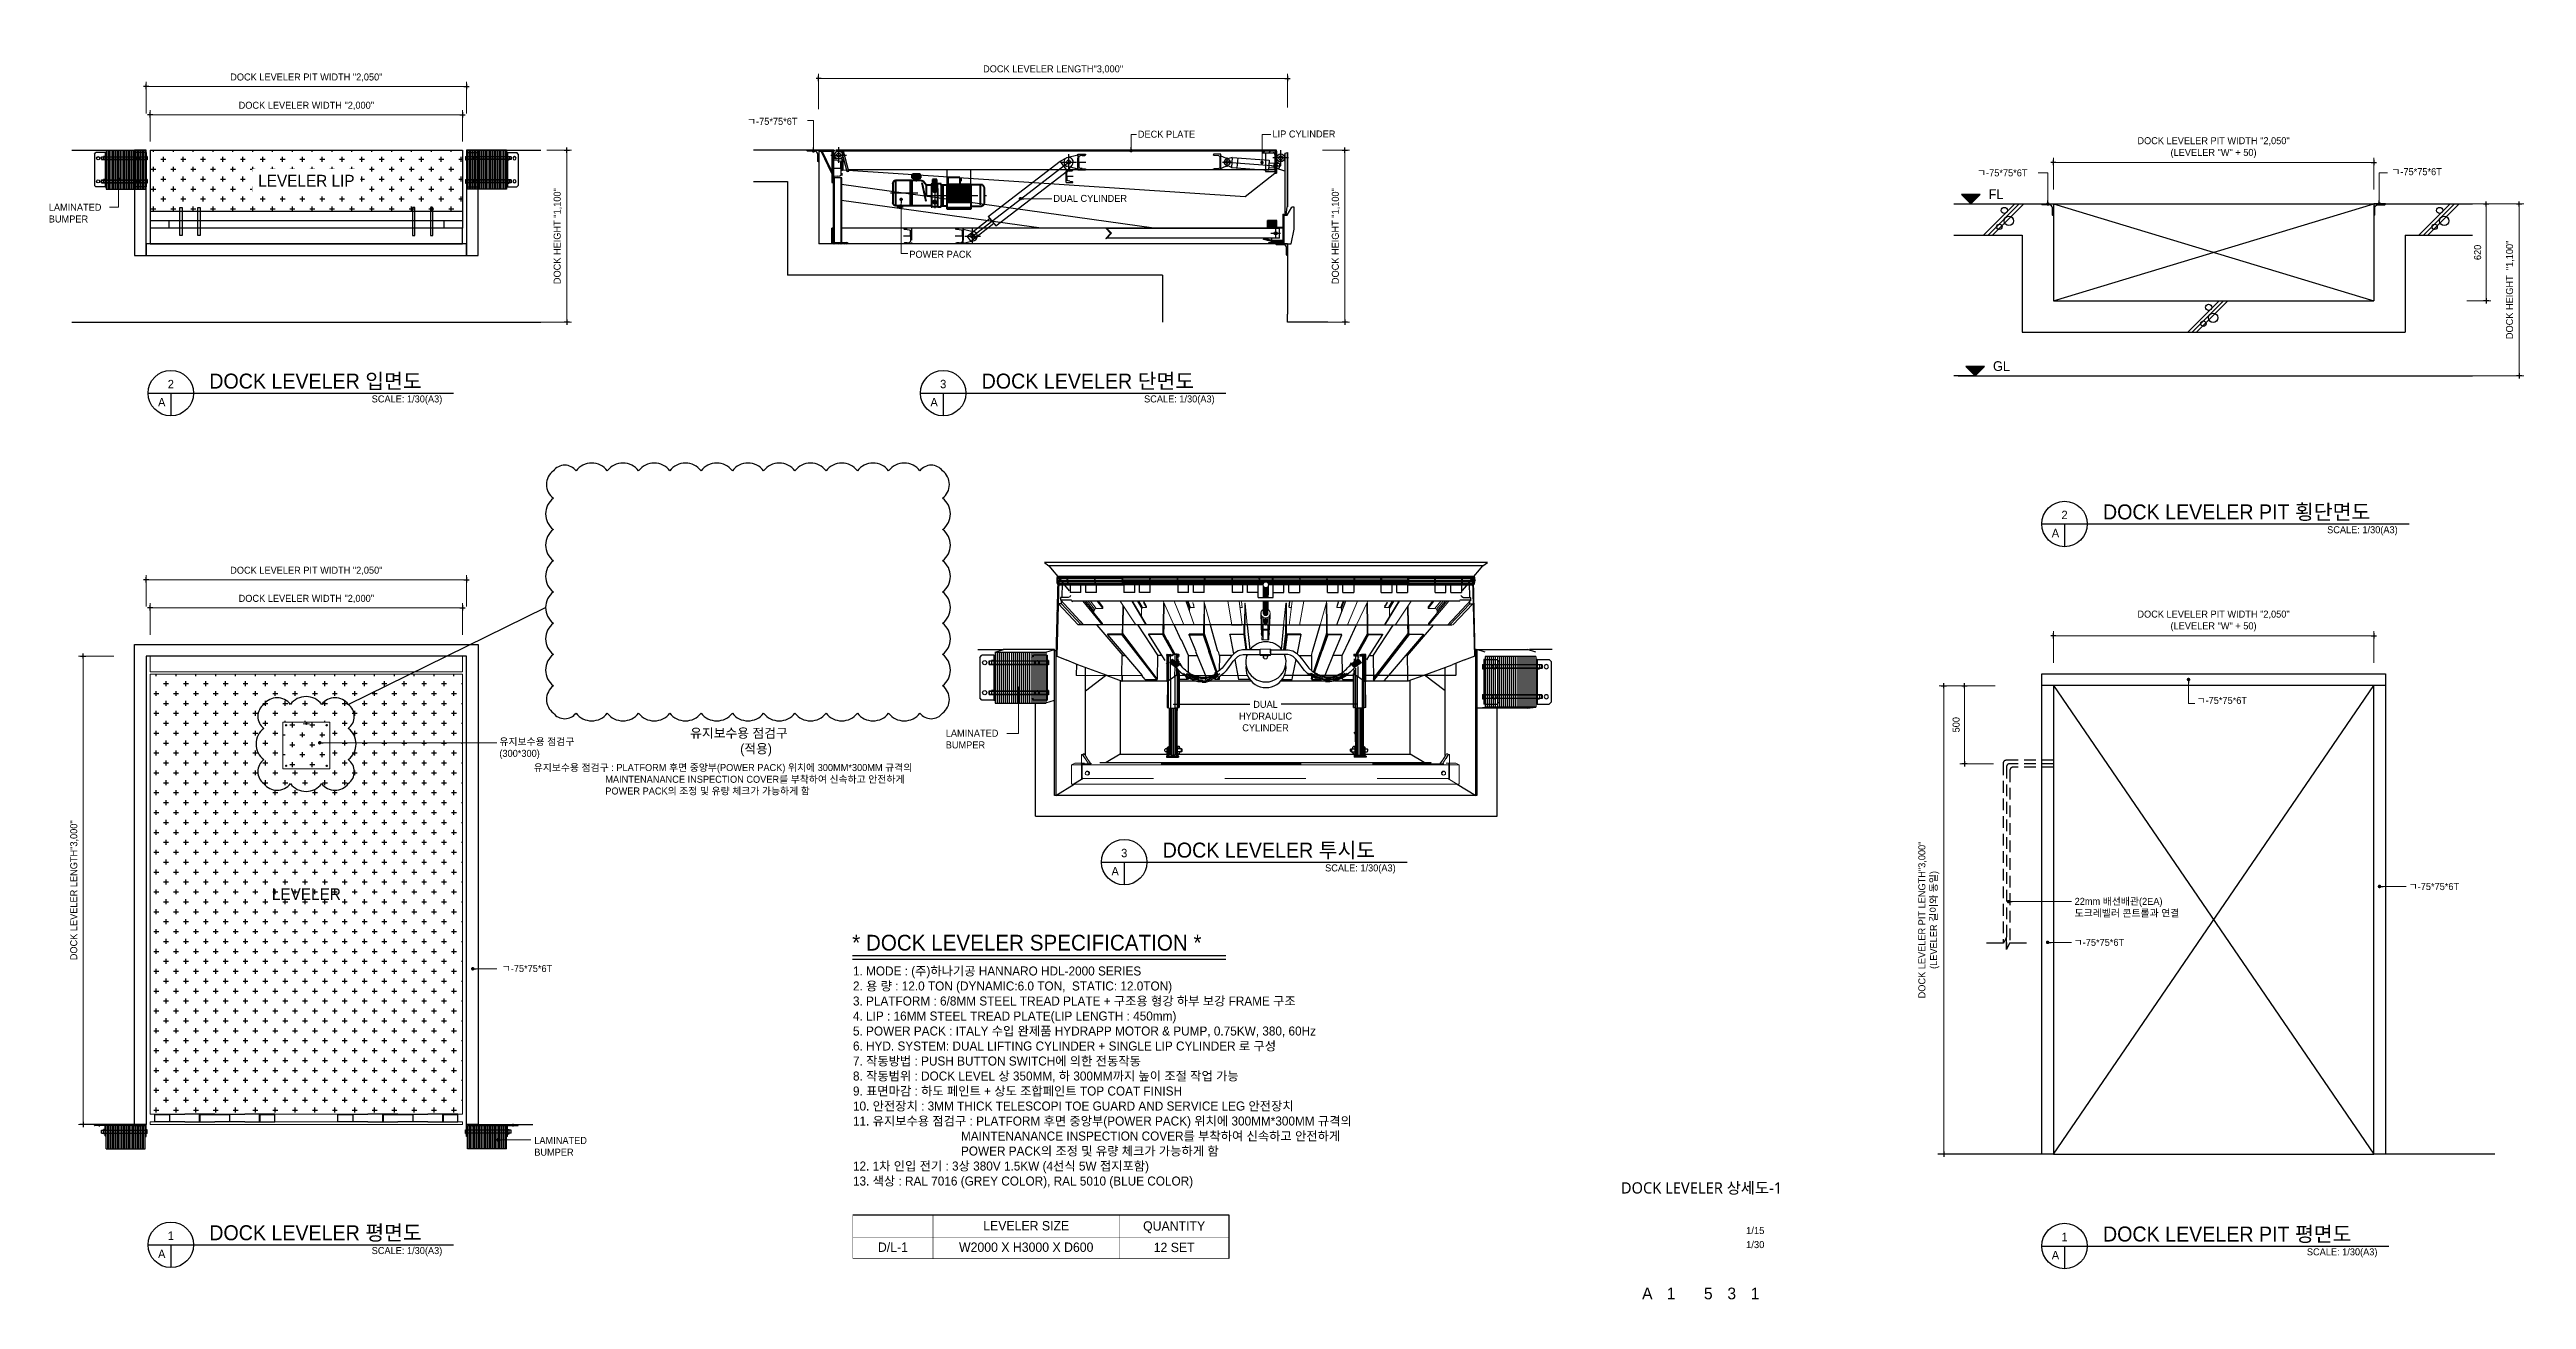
# Model space of a CAD drawing. Header units: millimetres. Extents: x 968 to 24364, y 279 to 8282.
# Drawn here: x 968 to 16816, y 279 to 8282 of the extents above; entities that cross this region are included whole.
import ezdxf
from ezdxf.enums import TextEntityAlignment as Align

# ---------------------------------------------------------------- set-up
doc = ezdxf.new("R2010")
doc.units = ezdxf.units.MM
doc.header["$LTSCALE"] = 60
doc.header["$MEASUREMENT"] = 0
doc.header["$PDSIZE"] = -10
for name, pattern in [('ACAD_ISO02W100', [15, 12, -3]), ('AI9-LTYPE1', [0.762, 0.381, -0.381]), ('CENTER', [2, 1.25, -0.25, 0.25, -0.25]), ('CENTER2', [28.575, 19.05, -3.175, 3.175, -3.175]), ('CONTINUOUS0', [0]), ('CONTINUOUS1', [0]), ('HIDDEN2', [0.1875, 0.125, -0.0625]), ('JIS_02_1.2', [2.5, 1.25, -1.25])]:
    doc.linetypes.add(name, pattern=pattern)
doc.layers.get('0').update_dxf_attribs({"linetype": 'CONTINUOUS'})
doc.layers.get('Defpoints').update_dxf_attribs({"color": 171, "linetype": 'CONTINUOUS'})
for name, color, linetype in [('(주)하나기공-TEXT', 3, 'CONTINUOUS'), ('003_THICK', 7, 'CONTINUOUS1'), ('1轮廓实线层', 7, 'CONTINUOUS'), ('1층평면$0$COL', 2, 'CONTINUOUS'), ('2', 3, 'CONTINUOUS'), ('2COL', 2, 'CONTINUOUS'), ('2细线层', 4, 'CONTINUOUS'), ('3中心线层', 1, 'CENTER'), ('5剖面线层', 2, 'CONTINUOUS'), ('7', 7, 'CONTINUOUS'), ('7标注层', 4, 'CONTINUOUS'), ('8', 8, 'CONTINUOUS'), ('[0]', 255, 'CONTINUOUS'), ('A-ELE2', 3, 'CONTINUOUS'), ('C', 4, 'CONTINUOUS'), ('DIM', 7, 'CONTINUOUS'), ('ELE-4', 8, 'CONTINUOUS'), ('h', 8, 'CONTINUOUS'), ('PL', 4, 'CONTINUOUS'), ('SECTION$0$AA-WAXS-FRAM', 4, 'CONTINUOUS'), ('SYM', 7, 'CONTINUOUS'), ('TEX', 3, 'CONTINUOUS'), ('TEXT', 3, 'CONTINUOUS'), ('TEXT-TITLE', 6, 'CONTINUOUS'), ('TEXT-기입', 6, 'CONTINUOUS'), ('X-REF 종단면도-2$0$COL', 2, 'CONTINUOUS'), ('图层6', 7, 'CONTINUOUS'), ('外框', 7, 'CONTINUOUS0'), ('液压油缸', 220, 'CONTINUOUS'), ('외형선', 3, 'CONTINUOUS'), ('정면.좌측$0$3', 3, 'CONTINUOUS'), ('종.횡단면$0$COL', 2, 'CONTINUOUS')]:
    doc.layers.add(name, color=color, linetype=linetype)
doc.styles.add('0T-OUT', font='H2GTRE.TTF')
doc.styles.add('CGS', font='cgse', dxfattribs={"bigfont": 'cgs'})
doc.styles.add('나눔바른고딕', font='NanumBarunGothic.ttf')
doc.dimstyles.new('MAIN', dxfattribs={"dimtxt": 1.5, "dimasz": 0.5, "dimexe": 1, "dimexo": 2, "dimgap": 1, "dimtad": 1, "dimdec": 0, "dimdsep": 46, "dimlunit": 6, "dimtxsty": '0T-OUT', "dimblk": 'DOT', "dimcen": 2.5, "dimdle": 2, "dimclrd": 256, "dimclre": 256, "dimclrt": 3, "dimadec": 0, "dimazin": 0, "dimtfac": 1, "dimtdec": 0, "dimtix": 1, "dimtmove": 2, "dimatfit": 3, "dimldrblk": 'DOT', "dimfxl": 1, "dimtvp": 1, "dimtolj": 1, "dimtzin": 0, "dimlwd": 0, "dimlwe": 0, "dimarcsym": 0})
pattern_1 = [(45, (0, 0), (-2.245064, 2.245064), [])]

msp = doc.modelspace()

# ---------------------------------------------------------------- texts
at = {"layer": '(주)하나기공-TEXT', "color": 2, "style": '0T-OUT'}
msp.add_text('* DOCK LEVELER SPECIFICATION *', height=100.8, dxfattribs=at).set_placement((6103.7, 2513.2, 17.8))
at = {"layer": '(주)하나기공-TEXT', "color": 0, "style": '0T-OUT'}
for s, height, p in [('D/L-1', 60.02, (6364.2, 614)), ('W2000 X H3000 X D600', 60.021, (7217.1, 614)), ('LEVELER SIZE', 60.021, (7217.1, 751.3)), ('QUANTITY', 60.02, (8163.6, 749.8)), ('12 SET', 60.02, (8163.6, 612.5))]:
    msp.add_text(s, height=height, dxfattribs=at).set_placement(p, align=Align.MIDDLE_CENTER)
at = {"layer": '(주)하나기공-TEXT', "color": 0, "insert": (6108.6, 2411.1), "char_height": 57.62, "attachment_point": 1, "style": '0T-OUT'}
msp.add_mtext('1. MODE : (주)하나기공 HANNARO HDL-2000 SERIES\\P2. 용 량 : 12.0 TON (DYNAMIC:6.0 TON,  STATIC: 12.0TON)\\P3. PLATFORM : 6/8MM STEEL TREAD PLATE + 구조용 형강 하부 보강 FRAME 구조\\P4. LIP : 16MM STEEL TREAD PLATE(LIP LENGTH : 450mm)\\P5. POWER PACK : ITALY 수입 완제품 HYDRAPP MOTOR & PUMP, 0.75KW, 380, 60Hz\\P6. HYD. SYSTEM: DUAL LIFTING CYLINDER + SINGLE LIP CYLINDER 로 구성 \\P7. 작동방법 : PUSH BUTTON SWITCH에 의한 전동작동\\P8. 작동범위 : DOCK LEVEL 상 350MM, 하 300MM까지 높이 조절 작업 가능\\P9. 표면마감 : 하도 페인트 + 상도 조합페인트 TOP COAT FINISH\\P10. 안전장치 : 3MM THICK TELESCOPI TOE GUARD AND SERVICE LEG 안전장치\\P11. 유지보수용 점검구 : PLATFORM 후면 중앙부(POWER PACK) 위치에 300MM*300MM 규격의\\P                                 MAINTENANANCE INSPECTION COVER를 부착하여 신속하고 안전하게 \\P                                 POWER PACK의 조정 및 유량 체크가 가능하게 함\\P12. 1차 인입 전기 : 3상 380V 1.5KW (4선식 5W 접지포함)\\P13. 색상 : RAL 7016 (GREY COLOR), RAL 5010 (BLUE COLOR)', dxfattribs=at)
at = {"layer": 'TEX', "style": '0T-OUT'}
for s, p in [('FL', (13375.3, 7324)), ('GL', (13403.1, 6224))]:
    msp.add_text(s, height=62.25, dxfattribs=at).set_placement(p)
for s, insert, char_height, attachment_point in [('\\A1;유지보수용 점검구\\P(300*300)', (3846.3, 3873.2), 45, 1), ('\\A1;\\pi-323.66;유지보수용 점검구\\P\\pi-104.52;(적용)', (5540.9, 3846.6), 60, 5), ('{\\fHYWulNun M|b0|i0|c129|p18;유지보수용 점검구 : PLATFORM 후면 중앙부(POWER PACK) 위치에 300MM*300MM 규격의\\P                            MAINTENANANCE INSPECTION COVER를 부착하여 신속하고 안전하게 \\P                            POWER PACK의 조정 및 유량 체크가 가능하게 함}', (4065.9, 3707.3), 45, 1)]:
    msp.add_mtext(s, dxfattribs=dict(at, insert=insert, char_height=char_height, attachment_point=attachment_point))
at = {"layer": 'TEXT', "style": '0T-OUT'}
for s, height, p in [('DECK PLATE', 45, (7931.5, 7717.4, -19)), ('LIP CYLINDER', 45, (8793.1, 7718.7, -19)), ('DUAL CYLINDER', 45, (7391, 7306.2, -19)), ('POWER PACK', 45, (6469.2, 6948.6, -19)), ('DOCK LEVELER 입면도', 96, (1990.1, 6111, 22.6)), ('DOCK LEVELER 단면도', 96, (6932, 6111, 22.6)), ('DOCK LEVELER PIT 횡단면도', 96, (14106.7, 5273.5, 22.6)), ('DOCK LEVELER 투시도', 96, (8090.3, 3108.3, 22.6)), ('DOCK LEVELER 평면도', 96, (1990.1, 658.4, 22.6)), ('DOCK LEVELER PIT 평면도', 96, (14106.7, 650.4, 22.6))]:
    msp.add_text(s, height=height, dxfattribs=at).set_placement(p)
for s, p in [('A', (1685.9, 6023.8, 22.6)), ('2', (1744.1, 6140.1, 22.6)), ('A', (6627.8, 6023.8, 22.6)), ('3', (6686, 6140.1, 22.6)), ('2', (13860.7, 5302.6, 22.6)), ('A', (13802.5, 5186.3, 22.6)), ('A', (7786.2, 3021.1, 22.6)), ('3', (7844.3, 3137.4, 22.6)), ('1', (1744.1, 687.5, 22.6)), ('1', (13860.7, 679.4, 22.6)), ('A', (1685.9, 571.1, 22.6)), ('A', (13802.5, 563.1, 22.6))]:
    msp.add_text(s, height=54, dxfattribs=at).set_placement(p, align=Align.MIDDLE)
for p in [(3480.8, 6067.4, 22.6), (8422.7, 6067.4, 22.6), (15992.4, 5229.9, 22.6), (9581.1, 3064.7, 22.6), (3480.8, 614.8, 22.6), (15862.8, 606.7, 22.6)]:
    msp.add_text('SCALE: 1/30(A3)', height=45, dxfattribs=at).set_placement(p, align=Align.TOP_RIGHT)
at = {"layer": 'TEXT', "char_height": 45, "attachment_point": 1, "style": '0T-OUT', "bg_fill": 2}
for s, insert in [('\\A1;ㄱ-75*75*6T', (5430.5, 7844.6, -19)), ('\\A1;LAMINATED\\PBUMPER', (6702.3, 3927.3)), ('\\A1;ㄱ-75*75*6T', (3861.2, 2420.5)), ('\\A1;LAMINATED\\PBUMPER', (4069.5, 1319.9))]:
    msp.add_mtext(s, dxfattribs=dict(at, insert=insert))
at = {"layer": 'TEXT', "style": '0T-OUT'}
for s, insert, char_height, attachment_point in [('\\A1;LAMINATED\\PBUMPER', (963.2, 7294.4), 45, 1), ('\\A1;ㄱ-75*75*6T', (14705.1, 4137.2), 45, 1), ('LEVELER ', (2611.2, 2874.7), 75, 5)]:
    msp.add_mtext(s, dxfattribs=dict(at, insert=insert, char_height=char_height, attachment_point=attachment_point))
at = {"layer": 'TEXT-TITLE', "style": '나눔바른고딕'}
msp.add_text('DOCK LEVELER 상세도-1', height=72, dxfattribs=at).set_placement((11537.8, 957.5), align=Align.CENTER)
at = {"layer": 'TEXT-기입', "style": 'CGS'}
for s, p in [('1/15', (11823.1, 684.6)), ('1/30', (11823.1, 594.6))]:
    msp.add_text(s, height=45, dxfattribs=at).set_placement(p, align=Align.BOTTOM_LEFT)
for s, p in [('A', (11191.2, 317.7)), ('1', (11343, 317.7)), ('5', (11581.2, 317.7)), ('3', (11731.2, 317.7)), ('1', (11881.2, 317.7))]:
    msp.add_text(s, height=75, dxfattribs=at).set_placement(p, align=Align.MIDDLE_CENTER)

# ---------------------------------------------------------------- blocks, each defined once
blk = doc.blocks.new('라미네이터범퍼')
at = {"layer": '8'}
for p, q in [((-205, 165), (-195, 175)), ((-205, 165), (-205, -35)), ((-136, 175), (-195, 175)), ((-160, 148), (-160, 132)), ((-159, 148), (-160, 148)), ((-159, 148), (-147, 148)), ((-159, 130), (-147, 130)), ((-147, 150), (-147, 128)), ((-136, 150), (-147, 150)), ((-147, 130), (126, 130)), ((-136, 128), (-147, 128)), ((-136, 175), (-130, 175)), ((-136, 175), (-136, -45)), ((-136, 165), (-136, -35)), ((-130, 190), (-130, -60)), ((-130, 190), (120, 190)), ((-130, 175), (-130, -45)), ((-120, 190), (-120, -60)), ((-110, 190), (-110, -60)), ((-100, 190), (-100, -60)), ((-90, 190), (-90, -60)), ((-80, 190), (-80, -60)), ((-70, 190), (-70, -60)), ((-60, 190), (-60, -60)), ((-50, 190), (-50, -60)), ((-40, 190), (-40, -60)), ((-30, 190), (-30, -60)), ((-20, 190), (-20, -60)), ((-10, 190), (-10, -60)), ((0, 190), (0, -60)), ((10, 190), (10, -60)), ((20, 190), (20, -60)), ((30, 190), (30, -60)), ((40, 190), (40, -60)), ((50, 190), (50, -60)), ((51, 165), (61, 175)), ((51, 165), (51, -35)), ((60, 190), (60, -60)), ((120, 175), (61, 175)), ((70, 190), (70, -60)), ((80, 190), (80, -60)), ((90, 190), (90, -60)), ((100, 190), (100, -60)), ((110, 190), (110, -60)), ((120, 190), (120, -60)), ((120, 175), (126, 175)), ((120, 175), (120, -45)), ((126, 175), (126, -45)), ((133, 150), (126, 150)), ((133, 128), (126, 128)), ((133, 150), (133, 128)), ((-159, 0), (-160, -1)), ((-159, 0), (-147, 0)), ((-147, 2), (-147, -20)), ((-136, 2), (-147, 2)), ((133, 2), (126, 2)), ((133, 2), (133, -20)), ((-195, -45), (-205, -35)), ((-136, -45), (-195, -45)), ((-160, -1), (-160, -17)), ((-160, -17), (-159, -18)), ((-159, -18), (-147, -18)), ((-136, -20), (-147, -20)), ((-136, -45), (-130, -45)), ((-130, -35), (-130, -60)), ((-130, -60), (120, -60)), ((61, -45), (51, -35)), ((120, -45), (61, -45)), ((120, -35), (120, -60)), ((120, -45), (126, -45)), ((133, -20), (126, -20))]:
    blk.add_line(p, q, dxfattribs=at)
blk.add_lwpolyline([(51, 190), (120, 190)], dxfattribs=at)
for centre in [(-181, 139), (75, 139), (-181, -9), (75, -9)]:
    blk.add_circle(centre, 10.2, dxfattribs=at)
at = {"layer": 'h', "color": 1, "linetype": 'ByBlock'}
for p, q in [((-160, 148), (126, 148)), ((-160, 132), (126, 132)), ((-159, 130), (-159, 148)), ((-159, -18), (-159, 0)), ((-160, -1), (126, -1)), ((-160, -17), (126, -17))]:
    blk.add_line(p, q, dxfattribs=at)
at = {"layer": 'h'}
for p, q in [((-147, 148), (126, 148)), ((-147, 0), (126, 0)), ((-147, -18), (126, -18))]:
    blk.add_line(p, q, dxfattribs=at)
at = {"layer": '외형선'}
blk.add_line((-160, 132), (-159, 130), dxfattribs=at)
blk = doc.blocks.new('Dot1')
at = {"color": 9, "linetype": 'Continuous'}
for p, q in [((-1.125, 0), (1.125, 0)), ((0, 1.125), (0, -1.125))]:
    blk.add_line(p, q, dxfattribs=at)
at = {"color": 2, "const_width": 0.28125}
blk.add_lwpolyline([(-0.140625, 0, 1), (0.140625, 0, 1)], format="xyb", close=True, dxfattribs=at)
blk = doc.blocks.new('*D48')
at = {"layer": 'Defpoints', "color": 0, "transparency": 16777216}
for p in [(3611, 7864), (1611, 7632), (3611, 7632)]:
    blk.add_point(p, dxfattribs=at)
at = {"layer": 'DIM', "lineweight": 0, "transparency": 16777216}
for p, q in [((1611, 7692), (1611, 7894)), ((1626, 7864), (3596, 7864)), ((3611, 7692), (3611, 7894))]:
    blk.add_line(p, q, dxfattribs=at)
at = {"layer": 'DIM', "lineweight": 0, "transparency": 16777216, "xscale": 15, "yscale": 15, "zscale": 15, "rotation": 180}
blk.add_blockref('Dot1', (1611, 7864), dxfattribs=at)
at = {"layer": 'DIM', "lineweight": 0, "transparency": 16777216, "xscale": 15, "yscale": 15, "zscale": 15}
blk.add_blockref('Dot1', (3611, 7864), dxfattribs=at)
at = {"layer": 'DIM', "color": 3, "transparency": 16777216, "insert": (2611, 7921), "char_height": 45, "attachment_point": 5, "style": '0T-OUT'}
blk.add_mtext('\\A1;DOCK LEVELER WIDTH "2,000"', dxfattribs=at)
blk = doc.blocks.new('_Dot')
at = {"color": 0, "linetype": 'ByBlock', "lineweight": -2}
blk.add_line((-0.5, 0), (-1, 0), dxfattribs=at)
at = {"color": 0, "linetype": 'ByBlock', "const_width": 0.5}
blk.add_lwpolyline([(-0.25, 0, 1), (0.25, 0, 1)], format="xyb", close=True, dxfattribs=at)
blk = doc.blocks.new('*D49')
at = {"layer": 'Defpoints', "color": 0, "transparency": 16777216}
for p in [(3636, 8045), (1586, 7813), (3636, 7813)]:
    blk.add_point(p, dxfattribs=at)
at = {"layer": 'DIM', "lineweight": 0, "transparency": 16777216}
for p, q in [((1586, 7873), (1586, 8075)), ((1601, 8045), (3621, 8045)), ((3636, 7873), (3636, 8075))]:
    blk.add_line(p, q, dxfattribs=at)
at = {"layer": 'DIM', "lineweight": 0, "transparency": 16777216, "xscale": 15, "yscale": 15, "zscale": 15, "rotation": 180}
blk.add_blockref('Dot1', (1586, 8045), dxfattribs=at)
at = {"layer": 'DIM', "lineweight": 0, "transparency": 16777216, "xscale": 15, "yscale": 15, "zscale": 15}
blk.add_blockref('Dot1', (3636, 8045), dxfattribs=at)
at = {"layer": 'DIM', "color": 3, "transparency": 16777216, "insert": (2611, 8102), "char_height": 45, "attachment_point": 5, "style": '0T-OUT'}
blk.add_mtext('\\A1;DOCK LEVELER PIT WIDTH "2,050"', dxfattribs=at)
blk = doc.blocks.new('*D50')
at = {"layer": 'Defpoints', "color": 0, "transparency": 16777216}
for p in [(4089, 7637), (4034, 6537), (4278, 6537)]:
    blk.add_point(p, dxfattribs=at)
at = {"layer": 'DIM', "lineweight": 0, "transparency": 16777216}
for p, q in [((4149, 7637), (4308, 7637)), ((4278, 7622), (4278, 6552)), ((4094, 6537), (4308, 6537))]:
    blk.add_line(p, q, dxfattribs=at)
at = {"layer": 'DIM', "lineweight": 0, "transparency": 16777216, "xscale": 15, "yscale": 15, "zscale": 15}
for p, rotation in [((4278, 7637), 90), ((4278, 6537), 270)]:
    blk.add_blockref('Dot1', p, dxfattribs=dict(at, rotation=rotation))
at = {"layer": 'DIM', "color": 3, "transparency": 16777216, "insert": (4220, 7087), "char_height": 45, "attachment_point": 5, "rotation": 90, "style": '0T-OUT'}
blk.add_mtext('\\A1;DOCK HEIGHT "1,100"', dxfattribs=at)
blk = doc.blocks.new('DOT')
at = {"color": 0, "linetype": 'ByBlock'}
blk.add_line((-0.5, 0), (-1, 0), dxfattribs=at)
at = {"color": 0, "linetype": 'ByBlock', "const_width": 0.5}
blk.add_lwpolyline([(-0.25, 0, 1), (0.25, 0, 1)], format="xyb", close=True, dxfattribs=at)
blk = doc.blocks.new('*D29')
at = {"layer": 'Defpoints', "color": 0, "transparency": 16777216}
for p in [(3611, 4707), (1611, 4474), (3611, 4474)]:
    blk.add_point(p, dxfattribs=at)
at = {"layer": 'DIM', "lineweight": 0, "transparency": 16777216}
for p, q in [((1611, 4534), (1611, 4737)), ((1626, 4707), (3596, 4707)), ((3611, 4534), (3611, 4737))]:
    blk.add_line(p, q, dxfattribs=at)
at = {"layer": 'DIM', "lineweight": 0, "transparency": 16777216, "xscale": 15, "yscale": 15, "zscale": 15, "rotation": 180}
blk.add_blockref('Dot1', (1611, 4707), dxfattribs=at)
at = {"layer": 'DIM', "lineweight": 0, "transparency": 16777216, "xscale": 15, "yscale": 15, "zscale": 15}
blk.add_blockref('Dot1', (3611, 4707), dxfattribs=at)
at = {"layer": 'DIM', "color": 3, "transparency": 16777216, "insert": (2611, 4764), "char_height": 45, "attachment_point": 5, "style": '0T-OUT'}
blk.add_mtext('\\A1;DOCK LEVELER WIDTH "2,000"', dxfattribs=at)
blk = doc.blocks.new('*D30')
at = {"layer": 'Defpoints', "color": 0, "transparency": 16777216}
for p in [(3636, 4887), (1586, 4655), (3636, 4655)]:
    blk.add_point(p, dxfattribs=at)
at = {"layer": 'DIM', "lineweight": 0, "transparency": 16777216}
for p, q in [((1586, 4715), (1586, 4917)), ((3636, 4715), (3636, 4917)), ((1601, 4887), (3621, 4887))]:
    blk.add_line(p, q, dxfattribs=at)
at = {"layer": 'DIM', "lineweight": 0, "transparency": 16777216, "xscale": 15, "yscale": 15, "zscale": 15, "rotation": 180}
blk.add_blockref('Dot1', (1586, 4887), dxfattribs=at)
at = {"layer": 'DIM', "lineweight": 0, "transparency": 16777216, "xscale": 15, "yscale": 15, "zscale": 15}
blk.add_blockref('Dot1', (3636, 4887), dxfattribs=at)
at = {"layer": 'DIM', "color": 3, "transparency": 16777216, "insert": (2611, 4944), "char_height": 45, "attachment_point": 5, "style": '0T-OUT'}
blk.add_mtext('\\A1;DOCK LEVELER PIT WIDTH "2,050"', dxfattribs=at)
blk = doc.blocks.new('*D31')
at = {"layer": 'Defpoints', "color": 0, "transparency": 16777216}
for p in [(1440, 4399), (1184, 1399), (1430, 1399)]:
    blk.add_point(p, dxfattribs=at)
at = {"layer": 'DIM', "lineweight": 0, "transparency": 16777216}
for p, q in [((1380, 4399), (1154, 4399)), ((1184, 4384), (1184, 1414)), ((1370, 1399), (1154, 1399))]:
    blk.add_line(p, q, dxfattribs=at)
at = {"layer": 'DIM', "lineweight": 0, "transparency": 16777216, "xscale": 15, "yscale": 15, "zscale": 15}
for p, rotation in [((1184, 4399), 90), ((1184, 1399), 270)]:
    blk.add_blockref('Dot1', p, dxfattribs=dict(at, rotation=rotation))
at = {"layer": 'DIM', "color": 3, "transparency": 16777216, "insert": (1127, 2899), "char_height": 45, "attachment_point": 5, "rotation": 90, "style": '0T-OUT'}
blk.add_mtext('\\A1;DOCK LEVELER LENGTH"3,000"', dxfattribs=at)
blk = doc.blocks.new('*D32')
at = {"layer": 'Defpoints', "color": 0, "transparency": 16777216}
for p in [(9052, 7637), (9002, 6537, -19), (9256, 6537)]:
    blk.add_point(p, dxfattribs=at)
at = {"layer": 'DIM', "lineweight": 0, "transparency": 16777216}
for p, q in [((9112, 7637), (9286, 7637)), ((9256, 7622), (9256, 6552)), ((9062, 6537), (9286, 6537))]:
    blk.add_line(p, q, dxfattribs=at)
at = {"layer": 'DIM', "lineweight": 0, "transparency": 16777216, "xscale": 15, "yscale": 15, "zscale": 15}
for p, rotation in [((9256, 7637), 90), ((9256, 6537), 270)]:
    blk.add_blockref('Dot1', p, dxfattribs=dict(at, rotation=rotation))
at = {"layer": 'DIM', "color": 3, "transparency": 16777216, "insert": (9199, 7087), "char_height": 45, "attachment_point": 5, "rotation": 90, "style": '0T-OUT'}
blk.add_mtext('\\A1;DOCK HEIGHT "1,100"', dxfattribs=at)
blk = doc.blocks.new('*D33')
at = {"layer": 'Defpoints', "color": 0, "transparency": 16777216}
for p in [(8889, 8097), (5889, 7841), (8889, 7851)]:
    blk.add_point(p, dxfattribs=at)
at = {"layer": 'DIM', "lineweight": 0, "transparency": 16777216}
for p, q in [((5889, 7901), (5889, 8127)), ((5904, 8097), (8874, 8097)), ((8889, 7911), (8889, 8127))]:
    blk.add_line(p, q, dxfattribs=at)
at = {"layer": 'DIM', "lineweight": 0, "transparency": 16777216, "xscale": 15, "yscale": 15, "zscale": 15, "rotation": 180}
blk.add_blockref('Dot1', (5889, 8097), dxfattribs=at)
at = {"layer": 'DIM', "lineweight": 0, "transparency": 16777216, "xscale": 15, "yscale": 15, "zscale": 15}
blk.add_blockref('Dot1', (8889, 8097), dxfattribs=at)
at = {"layer": 'DIM', "color": 3, "transparency": 16777216, "insert": (7389, 8154), "char_height": 45, "attachment_point": 5, "style": '0T-OUT'}
blk.add_mtext('\\A1;DOCK LEVELER LENGTH"3,000"', dxfattribs=at)
blk = doc.blocks.new('10#')
at = {"layer": '图层6'}
h = blk.add_hatch(dxfattribs=at)
h.set_pattern_fill('ANSI31', color=256, scale=2, style=0)
h.set_pattern_definition([(45, (14639.0636, 70.499), (-4.490128, 4.490128), [])])
h.paths.add_polyline_path([(20326, -1182), (20251, -1182, -0.414214), (20246, -1177), (20246, -1102, 0.414214), (20236, -1092), (20236, -1192), (20336, -1192, 0.414202)])
for p, q in [((20236, -1192), (20236, -1092)), ((20246, -1177), (20246, -1102)), ((20236, -1187), (20236, -1137)), ((20336, -1192), (20236, -1192)), ((20251, -1182), (20326, -1182))]:
    blk.add_line(p, q, dxfattribs=at)
for centre, radius, start, end in [((20236, -1102), 10, 360, 90), ((20251, -1177), 5, 180, 270), ((20326, -1192), 10, 360, 90)]:
    blk.add_arc(centre, radius, start, end, dxfattribs=at)
blk = doc.blocks.new('*U14')
at = {"layer": '3中心线层'}
blk.add_line((0, -50), (0, 50), dxfattribs=at)
blk = doc.blocks.new('*U15')
at = {"layer": '3中心线层'}
blk.add_line((-3, 0), (51, 0), dxfattribs=at)
blk = doc.blocks.new('*U16')
at = {"layer": '1轮廓实线层', "extrusion": (1.49976e-32, 1.22465e-16, -1)}
for p, q in [((0, 50), (-48, 50)), ((-48, 50), (-48, 47)), ((-27, 42), (-44, 43)), ((-27, 42), (-13, 40)), ((-5, 0), (-5, 32))]:
    blk.add_line(p, q, dxfattribs=at)
at = {"layer": '1轮廓实线层'}
for p, q in [((-5, 0), (-5, -32)), ((-48, -50), (-48, -47)), ((0, -50), (-48, -50)), ((-27, -42), (-44, -43)), ((-27, -42), (-13, -40))]:
    blk.add_line(p, q, dxfattribs=at)
at = {"layer": '1轮廓实线层', "extrusion": (1.49976e-32, 1.22465e-16, -1)}
for centre, radius, start, end in [((44, 47), 4.25, 275.7106, 0), ((14, 32), 8.5, 95.7106, 180)]:
    blk.add_arc(centre, radius, start, end, dxfattribs=at)
at = {"layer": '1轮廓实线层'}
for centre, radius, start, end in [((-44, -47), 4.25, 95.7106, 180), ((-14, -32), 8.5, 275.7106, 0)]:
    blk.add_arc(centre, radius, start, end, dxfattribs=at)
at = {"layer": '1轮廓实线层', "rotation": 180}
for name in ['*U15', '*U14']:
    blk.add_blockref(name, (0, 0), dxfattribs=at)
blk = doc.blocks.new('erwfasg')
at = {"layer": '5剖面线层'}
h = blk.add_hatch(dxfattribs=at)
h.set_pattern_fill('ANSI31', color=256, style=0)
h.set_pattern_definition([(45, (-36937.9184, -30399.2993), (-2.24506403, 2.24506403), [])])
h.paths.add_polyline_path([(9, 50), (0, 50), (0, 44), (9, 44)])
h.paths.add_polyline_path([(20, 48), (20, 50), (9, 50), (9, 44), (15, 44)])
h.paths.add_polyline_path([(26, 44), (26, 50), (20, 50), (20, 48), (15, 44)])
h.paths.add_polyline_path([(34, 50), (34, 44), (60, 44), (60, 50)])
h = blk.add_hatch(dxfattribs=at)
h.set_pattern_fill('ANSI38', color=256, style=0)
h.set_pattern_definition([(45, (0, 0), (-2.24506, 2.24506), []), (135, (0, 0), (-6.73519, 2.24506), [7.9375, -4.7625])])
h.paths.add_polyline_path([(60, 0), (60, 44), (34, 44), (34, 30), (30, 28), (26, 30), (26, 44), (0, 44), (0, 0)])
at = {"layer": '1轮廓实线层'}
for p, q in [((26, 30), (34, 30)), ((26, 30), (30, 28)), ((27, 30), (27, 50)), ((30, 28), (34, 30)), ((33, 30), (33, 50))]:
    blk.add_line(p, q, dxfattribs=at)
at = {"layer": '2细线层'}
for p, q in [((0, 0), (0, 50)), ((60, 50), (0, 50)), ((60, 44), (0, 44)), ((60, 0), (0, 0)), ((26, 30), (26, 50)), ((34, 30), (34, 50)), ((60, 0), (60, 50))]:
    blk.add_line(p, q, dxfattribs=at)
at = {"layer": '3中心线层', "ltscale": 3}
blk.add_line((30, 22), (30, 55), dxfattribs=at)
blk = doc.blocks.new('*U13')
at = {"layer": '5剖面线层'}
h = blk.add_hatch(dxfattribs=at)
h.set_pattern_fill('ANSI31', color=256, scale=18, style=0)
h.set_pattern_definition([(45, (0, 0), (-40.41, 40.41), [])])
edge = h.paths.add_edge_path()
edge.add_line((0, 0), (70, 0))
edge.add_line((70, 0), (70, 4))
edge.add_arc((69, 4), 1, 0, 90)
edge.add_line((69, 5), (13, 5))
edge.add_arc((13, 13), 8, 180, 270, ccw=False)
edge.add_line((5, 13), (5, 69))
edge.add_arc((4, 69), 1, 0, 90)
edge.add_line((4, 70), (0, 70))
edge.add_line((0, 70), (0, 0))
at = {"layer": '1轮廓实线层'}
for p, q in [((4, 70), (0, 70)), ((0, 0), (0, 70)), ((0, 0), (70, 0)), ((5, 13), (5, 69)), ((69, 5), (13, 5)), ((70, 0), (70, 4))]:
    blk.add_line(p, q, dxfattribs=at)
for centre, radius, start, end in [((4, 69), 1, 0, 90), ((13, 13), 8, 180, 270), ((69, 4), 1, 0, 90)]:
    blk.add_arc(centre, radius, start, end, dxfattribs=at)
blk = doc.blocks.new('asfgsgsgg')
at = {"layer": '5剖面线层'}
h = blk.add_hatch(dxfattribs=at)
h.set_pattern_fill('ANSI31', color=256, style=0)
h.set_pattern_definition(pattern_1)
h.paths.add_polyline_path([(0, 7), (0, 15), (-70, 15), (-120, 28), (-122, 21), (-71, 7)])
at = {"layer": '1轮廓实线层'}
blk.add_line((-122, 21), (-120, 28), dxfattribs=at)
at = {"layer": '2细线层'}
for p, q in [((-20, 90), (-1125, 90)), ((-20, 30), (-1125, 30)), ((-70, 90), (-70, 100)), ((-70, 100), (0, 100)), ((-70, 15), (-70, 30)), ((-70, 0), (-70, 7)), ((-20, 30), (-20, 90)), ((0, 100), (0, 0)), ((-70, 0), (0, 0))]:
    blk.add_line(p, q, dxfattribs=at)
blk.add_circle((-45, 60), 10, dxfattribs=at)
at = {"layer": '图层6'}
for p, q in [((-71, 7), (-122, 21)), ((-70, 15), (-120, 28)), ((0, 7), (-71, 7)), ((0, 15), (-70, 15))]:
    blk.add_line(p, q, dxfattribs=at)
at = {"layer": '液压油缸', "linetype": 'CENTER2'}
for p, q in [((-75, 60), (-15, 60)), ((-45, 30), (-45, 90))]:
    blk.add_line(p, q, dxfattribs=at)
at = {"layer": '2细线层', "xscale": -0.7142857142839972, "yscale": 0.714285714289872, "zscale": 0.7142857142857143, "rotation": 45.00000000082535}
blk.add_blockref('*U13', (-1095, 60), dxfattribs=at)
blk = doc.blocks.new('*U23')
at = {"layer": '3中心线层'}
blk.add_line((0, -60), (0, 60), dxfattribs=at)
blk = doc.blocks.new('*U24')
at = {"layer": '3中心线层'}
blk.add_line((-3, 0), (56, 0), dxfattribs=at)
blk = doc.blocks.new('*U25')
at = {"layer": '1轮廓实线层', "extrusion": (1.49976e-32, 1.22465e-16, -1)}
for p, q in [((0, 60), (-53, 60)), ((-53, 60), (-53, 57)), ((-29, 51), (-49, 53)), ((-29, 51), (-14, 49)), ((-6, 0), (-6, 40))]:
    blk.add_line(p, q, dxfattribs=at)
at = {"layer": '1轮廓实线层'}
for p, q in [((-6, 0), (-6, -40)), ((-53, -60), (-53, -57)), ((0, -60), (-53, -60)), ((-29, -51), (-49, -53)), ((-29, -51), (-14, -49))]:
    blk.add_line(p, q, dxfattribs=at)
at = {"layer": '1轮廓实线层', "extrusion": (1.49976e-32, 1.22465e-16, -1)}
for centre, radius, start, end in [((48, 57), 4.5, 275.7106, 0), ((14, 40), 9, 95.7106, 180)]:
    blk.add_arc(centre, radius, start, end, dxfattribs=at)
at = {"layer": '1轮廓实线层'}
for centre, radius, start, end in [((-48, -57), 4.5, 95.7106, 180), ((-14, -40), 9, 275.7106, 0)]:
    blk.add_arc(centre, radius, start, end, dxfattribs=at)
at = {"layer": '1轮廓实线层', "rotation": 180}
for name in ['*U24', '*U23']:
    blk.add_blockref(name, (0, 0), dxfattribs=at)
blk = doc.blocks.new('qwetweut3rgerh')
at = {"layer": '5剖面线层'}
h = blk.add_hatch(dxfattribs=at)
h.set_pattern_fill('ANSI31', color=256, style=0)
h.set_pattern_definition(pattern_1)
h.paths.add_polyline_path([(-33, 0), (-25, 0), (-25, 10), (-33, 10)])
h.paths.add_polyline_path([(-25, 0), (-33, 0), (-33, -25), (-25, -25)])
at = {"layer": '1轮廓实线层'}
for p, q in [((-25, 10), (-33, 10)), ((-25, -25), (-25, 10)), ((-33, -469), (-43, -469)), ((2841, -469), (17, -469)), ((797, -474), (869, -492)), ((2841, -379), (2841, -561)), ((2841, -379), (2849, -379)), ((2849, -379), (2849, -569)), ((-33, -559), (57, -559)), ((57, -559), (57, -569)), ((2749, -561), (2749, -569))]:
    blk.add_line(p, q, dxfattribs=at)
for centre, radius in [((0, 0), 25), ((0, 0), 12.5), ((857, -519), 12.5), ((857, -519), 12.5), ((857, -519), 12.5), ((857, -519), 12.5), ((857, -519), 12.5), ((857, -519), 12.5)]:
    blk.add_circle(centre, radius, dxfattribs=at)
blk.add_arc((857, -519), 30, 294.2952, 65.7048, dxfattribs=at)
at = {"layer": '图层6'}
for p, q in [((-28, 31), (-128, 31)), ((-128, 31), (-128, 25)), ((-128, 25), (-28, 25)), ((-43, -117), (-113, 25)), ((-43, -104), (-106, 25)), ((-43, 25), (-43, -175)), ((-33, 25), (-33, -559)), ((-33, -559), (-33, 25)), ((-28, 31), (-28, 25)), ((17, -145), (17, -559)), ((-43, -175), (-33, -175)), ((2016, -469), (17, -189)), ((1295, -469), (17, -290)), ((797, -569), (797, -469)), ((2849, -384), (2869, -384)), ((2849, -384), (2869, -384)), ((2869, -384), (2899, -334)), ((2869, -384), (2899, -334)), ((2894, -569), (2914, -474)), ((2914, -334), (2899, -334)), ((2914, -334), (2899, -334)), ((2914, -474), (2914, -334)), ((2849, -569), (-43, -569)), ((797, -564), (869, -546)), ((2841, -561), (2749, -561)), ((2849, -569), (2894, -569))]:
    blk.add_line(p, q, dxfattribs=at)
at = {"layer": '图层6', "linetype": 'ACAD_ISO02W100'}
for p, q in [((-29, -145), (-29, -559)), ((13, -145), (13, -559))]:
    blk.add_line(p, q, dxfattribs=at)
at = {"layer": '液压油缸', "linetype": 'CENTER2', "ltscale": 0.2}
for p, q in [((-50, 0), (50, 0)), ((0, -50), (0, 50))]:
    blk.add_line(p, q, dxfattribs=at)
at = {"layer": '液压油缸', "linetype": 'CENTER2'}
for p, q in [((857, -569), (857, -469)), ((807, -519), (907, -519))]:
    blk.add_line(p, q, dxfattribs=at)
at = {"layer": '液压油缸'}
blk.add_circle((857, -519), 12.5, dxfattribs=at)
at = {"layer": '1轮廓实线层'}
for name, p in [('*U25', (20, -85)), ('*U16', (465, -519)), ('*U16', (797, -519))]:
    blk.add_blockref(name, p, dxfattribs=at)
at = {"layer": '2细线层'}
for name, p in [('asfgsgsgg', (2841, -561)), ('erwfasg', (2744, -469))]:
    blk.add_blockref(name, p, dxfattribs=at)
at = {"layer": '图层6'}
blk.add_blockref('10#', (-20279, 623), dxfattribs=at)
blk = doc.blocks.new('2')
for q in [(787, -6982), (835, -7082)]:
    blk.add_line((787, -7082), q)
at = {"layer": '003_THICK'}
for p, q in [((787, -7082), (787, -6982)), ((787, -6982), (835, -6982)), ((792, -7064), (792, -7001)), ((801, -6992), (831, -6989)), ((801, -7072), (831, -7075)), ((835, -6982), (835, -6985)), ((835, -6982), (835, -6985)), ((835, -7082), (835, -7079))]:
    blk.add_line(p, q, dxfattribs=at)
for centre, radius, start, end in [((801, -7001), 8.5, 90, 180), ((801, -7064), 8.5, 180, 270), ((831, -6985), 4.2, 270, 0), ((831, -7079), 4.2, 0, 90)]:
    blk.add_arc(centre, radius, start, end, dxfattribs=at)
blk = doc.blocks.new('*U9')
at = {"layer": '3中心线层'}
blk.add_line((0, -40), (0, 40), dxfattribs=at)
blk = doc.blocks.new('*U10')
at = {"layer": '3中心线层'}
blk.add_line((-3, 0), (46, 0), dxfattribs=at)
blk = doc.blocks.new('*U11')
at = {"layer": '1轮廓实线层'}
for p, q in [((-40, 0), (-40, 43)), ((-40, 43), (-38, 43)), ((-32, 24), (-34, 39)), ((-32, 24), (-31, 12)), ((0, 5), (-23, 5))]:
    blk.add_line(p, q, dxfattribs=at)
at = {"layer": '1轮廓实线层', "extrusion": (1.22465e-16, -7.4988e-33, -1)}
for p, q in [((0, 5), (23, 5)), ((32, 24), (31, 12)), ((32, 24), (34, 39)), ((40, 43), (38, 43)), ((40, 0), (40, 43))]:
    blk.add_line(p, q, dxfattribs=at)
at = {"layer": '1轮廓实线层'}
for centre, radius, start, end in [((-38, 39), 4, 5.7106, 90), ((-23, 13), 8, 185.7106, 270)]:
    blk.add_arc(centre, radius, start, end, dxfattribs=at)
at = {"layer": '1轮廓实线层', "extrusion": (1.22465e-16, -7.4988e-33, -1)}
for centre, radius, start, end in [((-23, 13), 8, 185.7106, 270), ((-38, 39), 4, 5.7106, 90)]:
    blk.add_arc(centre, radius, start, end, dxfattribs=at)
at = {"layer": '1轮廓实线层', "rotation": 90}
for name in ['*U9', '*U10']:
    blk.add_blockref(name, (0, 0), dxfattribs=at)
blk = doc.blocks.new('*U17')
at = {"layer": '3中心线层'}
blk.add_line((0, -50), (0, 50), dxfattribs=at)
blk = doc.blocks.new('*U18')
at = {"layer": '3中心线层'}
blk.add_line((-3, 0), (51, 0), dxfattribs=at)
blk = doc.blocks.new('*U19')
at = {"layer": '1轮廓实线层'}
for p, q in [((0, 50), (48, 50)), ((5, 0), (5, 32)), ((27, 42), (13, 40)), ((27, 42), (44, 43)), ((48, 50), (48, 47))]:
    blk.add_line(p, q, dxfattribs=at)
at = {"layer": '1轮廓实线层', "extrusion": (0, -1.22465e-16, -1)}
for p, q in [((5, 0), (5, -32)), ((0, -50), (48, -50)), ((27, -42), (13, -40)), ((27, -42), (44, -43)), ((48, -50), (48, -47))]:
    blk.add_line(p, q, dxfattribs=at)
at = {"layer": '1轮廓实线层'}
for centre, radius, start, end in [((14, 32), 8.5, 95.7106, 180), ((44, 47), 4.25, 275.7106, 0)]:
    blk.add_arc(centre, radius, start, end, dxfattribs=at)
at = {"layer": '1轮廓实线层', "extrusion": (0, -1.22465e-16, -1)}
for centre, radius, start, end in [((-14, -32), 8.5, 275.7106, 0), ((-44, -47), 4.25, 95.7106, 180)]:
    blk.add_arc(centre, radius, start, end, dxfattribs=at)
at = {"layer": '1轮廓实线层'}
blk.add_blockref('*U17', (0, 0), dxfattribs=at)
at = {"layer": '2细线层'}
blk.add_blockref('*U18', (0, 0), dxfattribs=at)
blk = doc.blocks.new('*U22')
at = {"layer": '5剖面线层'}
h = blk.add_hatch(dxfattribs=at)
h.set_pattern_fill('ANSI31', color=256, scale=8, angle=180, style=0)
h.set_pattern_definition([(225, (0, 0), (17.9605, -17.9605), [])])
edge = h.paths.add_edge_path()
edge.add_line((0, 0), (-90, 0))
edge.add_line((-90, 0), (-90, -7))
edge.add_arc((-87, -7), 3, 180, 270)
edge.add_line((-87, -10), (-22, -10))
edge.add_arc((-22, -22), 12, 0, 90, ccw=False)
edge.add_line((-10, -22), (-10, -137))
edge.add_arc((-7, -137), 3, 180, 270)
edge.add_line((-7, -140), (0, -140))
edge.add_line((0, -140), (0, 0))
at = {"layer": '1轮廓实线层'}
for p, q in [((0, 0), (-90, 0)), ((-90, 0), (-90, -7)), ((0, 0), (0, -140)), ((-87, -10), (-22, -10)), ((-10, -22), (-10, -137)), ((-7, -140), (0, -140))]:
    blk.add_line(p, q, dxfattribs=at)
for centre, radius, start, end in [((-87, -7), 3, 180, 270), ((-22, -22), 12, 0, 90), ((-7, -137), 3, 180, 270)]:
    blk.add_arc(centre, radius, start, end, dxfattribs=at)
blk = doc.blocks.new('活塞杆脚头')
at = {"layer": '1轮廓实线层'}
for p, q in [((19539, -619), (19609, -619)), ((19539, -619), (19558, -679)), ((19609, -619), (19589, -679))]:
    blk.add_line(p, q, dxfattribs=at)
blk.add_arc((19574, -674), 16, 198.264, 341.736, dxfattribs=at)
at = {"layer": '图层6'}
blk.add_circle((19574, -674), 8, dxfattribs=at)
blk = doc.blocks.new('gsd34523sdfgsg')
at = {"layer": '1轮廓实线层'}
h = blk.add_hatch(color=7, dxfattribs=at)
h.set_gradient(color1=(255, 255, 255), one_color=1, tint=1)
h.paths.add_polyline_path([(2808, -3, 0.284409), (2801, -2), (2801, -11), (2803, -11), (2803, -18, -0.167573)])
h.paths.add_polyline_path([(2801, -34, 0.284409), (2808, -33, -0.167573), (2803, -18), (2803, -26), (2801, -26)])
h = blk.add_hatch(color=7, dxfattribs=at)
h.set_gradient(color1=(255, 255, 255), one_color=1, tint=1)
h.paths.add_polyline_path([(2848, -3, -0.284409), (2855, -2), (2855, -11), (2853, -11), (2853, -18, 0.167573)])
h.paths.add_polyline_path([(2855, -34, -0.284409), (2848, -33, 0.167573), (2853, -18), (2853, -26), (2855, -26)])
for p, q in [((30, 25), (20, 22)), ((55, -108), (20, 22)), ((26, 25), (26, -95)), ((65, -105), (30, 25)), ((1531, 5), (1531, -95)), ((2711, 15), (2711, 25)), ((2711, 15), (2791, 15)), ((2855, 13), (2855, -384)), ((2869, 16), (2869, -331)), ((2872, 16), (2872, -331)), ((65, -105), (55, -108)), ((1531, 0), (1459, -18)), ((2601, -265), (2791, -115)), ((2731, -105), (2791, -105)), ((2791, -115), (2801, -115)), ((2803, -11), (2801, -11)), ((2803, -26), (2801, -26)), ((2803, -26), (2803, -11)), ((2853, -26), (2853, -11)), ((2853, -11), (2855, -11)), ((2853, -26), (2855, -26)), ((2855, -384), (2864, -384)), ((2855, -384), (2864, -384)), ((2864, -384), (2869, -331)), ((2869, -331), (2872, -331))]:
    blk.add_line(p, q, dxfattribs=at)
for centre, radius in [((0, 0), 25), ((0, 0), 12.5), ((1471, -45), 12.5), ((1471, -45), 12.5), ((1471, -45), 12.5)]:
    blk.add_circle(centre, radius, dxfattribs=at)
for centre, radius, start, end in [((1471, -45), 30, 114.2952, 245.7048), ((2804, -8), 7.01, 50.4692, 113.974), ((2804, -28), 7.01, 246.026, 309.5308), ((2852, -8), 7.01, 66.026, 129.5308), ((2852, -28), 7.01, 230.4692, 293.974)]:
    blk.add_arc(centre, radius, start, end, dxfattribs=at)
at = {"layer": '3中心线层', "ltscale": 70}
blk.add_line((2486, -45), (2800, -68), dxfattribs=at)
at = {"layer": '图层6'}
for p, q in [((2801, 31), (-18, 31)), ((-18, 31), (-18, 25)), ((2801, 25), (-18, 25)), ((2731, 15), (2731, -105)), ((2791, 15), (2791, -115)), ((2801, -115), (2801, 31)), ((2855, 13), (2872, 16)), ((26, -95), (2601, -265)), ((2791, -95), (62, -95)), ((1531, -90), (1459, -72)), ((2446, -5), (2494, -27)), ((2446, -85), (2494, -63))]:
    blk.add_line(p, q, dxfattribs=at)
for centre, radius in [((2828, -18), 25), ((2486, -45), 10), ((2486, -45), 10), ((2828, -18), 12.5)]:
    blk.add_circle(centre, radius, dxfattribs=at)
blk.add_arc((2486, -45), 20, 294.2642, 65.7358, dxfattribs=at)
at = {"layer": '液压油缸', "linetype": 'CENTER2', "ltscale": 0.2}
for p, q in [((1471, 5), (1471, -95)), ((2828, -68), (2828, 32)), ((1421, -45), (1521, -45)), ((2456, -45), (2516, -45)), ((2486, -75), (2486, -15)), ((2878, -18), (2778, -18))]:
    blk.add_line(p, q, dxfattribs=at)
at = {"layer": '液压油缸'}
for p, q in [((2514, -79), (2478, -63)), ((2518, -15), (2481, -26)), ((2518, -15), (2514, -79)), ((2514, -79), (2750, -96)), ((2518, -15), (2755, -33)), ((2553, -18), (2548, -82)), ((2755, -33), (2750, -96)), ((2751, -79), (2819, -84)), ((2753, -50), (2821, -55)), ((2821, -55), (2819, -84))]:
    blk.add_line(p, q, dxfattribs=at)
at = {"layer": '液压油缸', "linetype": 'CENTER2'}
for p, q in [((2770, -68), (2830, -68)), ((2800, -98), (2800, -38))]:
    blk.add_line(p, q, dxfattribs=at)
at = {"layer": '液压油缸'}
for centre, radius in [((1471, -45), 12.5), ((2486, -45), 10), ((2800, -68), 8)]:
    blk.add_circle(centre, radius, dxfattribs=at)
blk.add_arc((2486, -45), 20, 105.5314, 246.0897, dxfattribs=at)
at = {"layer": '1轮廓实线层', "rotation": 270}
blk.add_blockref('*U11', (1455, -135), dxfattribs=at)
at = {"layer": '2细线层'}
blk.add_blockref('*U19', (1531, -45), dxfattribs=at)
at = {"layer": '7标注层'}
blk.add_blockref('*U22', (2801, 25), dxfattribs=at)
at = {"layer": '图层6', "rotation": 270}
blk.add_blockref('活塞杆脚头', (3474, 19506), dxfattribs=at)
at = {"layer": '外框', "xscale": -1}
blk.add_blockref('2', (3233, 6987), dxfattribs=at)
blk = doc.blocks.new('泵站正视')
at = {"lineweight": 40}
for p, q in [((-1.5, 60), (-3.8, 60)), ((-3.7, 59.8), (-3.7, 54.3)), ((-3.7, 54.3), (-1.5, 54.3)), ((-2.9, 59.8), (-2.9, 54.3)), ((-1.6, 61.3), (21.7, 61.3)), ((-1.5, 61.3), (-1.5, 47.9)), ((21.8, 61.3), (21.8, 47.9)), ((34.6, 46.4), (34.6, 48.9)), ((34.6, 48.9), (41.4, 48.9)), ((41.8, 48.9), (42.8, 48.9)), ((41.8, 41.5), (41.8, 48.9)), ((42.5, 48.5), (51.9, 48.5)), ((42.5, 48.5), (42.5, 42.7)), ((42.8, 48.5), (42.8, 57.5)), ((42.8, 57.5), (51.5, 57.5)), ((51.5, 57.5), (51.5, 48.5)), ((52.5, 49.1), (51.5, 49.1)), ((51.9, 48.5), (51.9, 42.4)), ((52.4, 48.3), (53.8, 48.3)), ((52.5, 41.6), (52.5, 49.1)), ((53.7, 48.1), (53.7, 4.8)), ((63.9, 46.2), (69.1, 53.6)), ((72.4, 51.5), (64.6, 15.4)), ((73.8, 55.6), (123.2, 55.6)), ((74.1, 60.8), (74.1, 66.8)), ((74.1, 66.8), (91.8, 66.8)), ((91.8, 60.8), (74.1, 60.8)), ((74.9, 66.8), (76.1, 67.9)), ((74.9, 60.8), (74.9, 66.8)), ((75.3, 60.8), (75.3, 66.8)), ((76.1, 67.9), (89.9, 67.9)), ((76.3, 60.8), (76.3, 66.8)), ((76.7, 60.8), (76.7, 66.8)), ((76.9, 55.7), (76.9, 57.7)), ((76.9, 57.7), (88.8, 57.7)), ((78.1, 60.8), (78.1, 66.8)), ((78.6, 60.8), (78.6, 66.8)), ((78.6, 60.8), (78.6, 57.7)), ((80.1, 60.8), (80.1, 66.8)), ((80.8, 60.8), (80.8, 66.8)), ((81.8, 60.8), (81.8, 66.8)), ((84, 60.8), (84, 66.8)), ((84.6, 60.8), (84.6, 66.8)), ((86.3, 60.8), (86.3, 66.8)), ((86.8, 60.8), (86.8, 66.8)), ((87.1, 60.8), (87.1, 57.7)), ((88.2, 60.8), (88.2, 66.8)), ((88.7, 60.8), (88.7, 66.8)), ((88.8, 57.7), (88.8, 55.7)), ((89.9, 67.9), (91.3, 66.8)), ((89.9, 60.8), (89.9, 66.8)), ((90.2, 60.8), (90.2, 66.8)), ((91.1, 60.8), (91.1, 66.8)), ((91.3, 55.6), (91.3, 6.4)), ((91.8, 66.8), (91.8, 60.8)), ((94.8, 55.6), (94.6, 6.4)), ((123.2, 54), (123.2, 8)), ((128.1, 50.9), (128.1, 11.3)), ((-48.6, 41.4), (-48.6, 11)), ((-43.8, 5.2), (-22.7, 5.2)), ((-22.7, 47.9), (-42.8, 47.9)), ((-41.2, 44.9), (-41.2, 8.1)), ((-22.7, 47.9), (-22.7, 0)), ((-22.7, 28.8), (22.7, 28.8)), ((-22.7, 27.7), (22.7, 27.7)), ((-22.7, 24.1), (22.7, 24.1)), ((-22.7, 23), (22.7, 23)), ((-22.7, 19.6), (22.7, 19.6)), ((-22.7, 18.5), (22.7, 18.5)), ((-22.7, 15.7), (22.7, 15.7)), ((-22.7, 14.9), (22.7, 14.9)), ((-22.7, 13.1), (22.6, 13.1)), ((-22.7, 0), (22.7, 0)), ((-22.6, 47.9), (22.8, 47.9)), ((-22.6, 45.7), (22.8, 45.7)), ((-22.6, 45.1), (22.8, 45.1)), ((-22.6, 42.4), (22.8, 42.4)), ((-22.6, 41.6), (22.8, 41.6)), ((-22.6, 38.3), (22.8, 38.3)), ((-22.6, 37.3), (22.8, 37.3)), ((-22.6, 33.8), (22.8, 33.8)), ((-22.6, 32.5), (22.8, 32.5)), ((-22.6, 2.7), (22.6, 2.7)), ((34.7, 6.6), (22.6, 6.6)), ((22.7, 0), (22.7, 47.9)), ((22.7, 46.5), (34.7, 46.5)), ((31.3, 46.5), (31.3, 6.6)), ((34.6, 4.2), (34.6, 6.7)), ((41.4, 4.2), (34.6, 4.2)), ((34.7, 46.5), (34.7, 6.6)), ((41.8, 36.6), (41.8, 4.2)), ((41.8, 4.2), (52.5, 4.2)), ((52.5, 4.2), (52.5, 36.6)), ((53.8, 4.7), (52.6, 4.7)), ((54.2, 46.3), (64.2, 46.3)), ((54.2, 6.4), (123.3, 6.4)), ((64, 46.2), (64, 26.6)), ((110, 6.2), (110, 3.2)), ((110, 5), (118.2, 5)), ((110, 4.3), (118.2, 4.3)), ((110, 3.2), (118.2, 3.2)), ((118.2, 3.2), (118.2, 6.2))]:
    blk.add_line(p, q, dxfattribs=at)
at = {"linetype": 'JIS_02_1.2', "lineweight": 25}
for p, q in [((79.4, 60.8), (79.4, 57.7)), ((86.3, 60.8), (86.3, 57.7))]:
    blk.add_line(p, q, dxfattribs=at)
at = {"lineweight": 40}
for points in [[(47.1, 50.5), (50.1, 52.2), (50.1, 55.7), (47.1, 57.4), (44.2, 55.7), (44.2, 52.2)], [(44.4, 15.3), (44.4, 12), (47.2, 10.4), (50, 12), (50, 15.3), (47.2, 16.9)], [(46.1, 13.7), (46.7, 12.7), (47.8, 12.7), (48.4, 13.7), (47.8, 14.7), (46.7, 14.7)]]:
    blk.add_lwpolyline(points, close=True, dxfattribs=at)
for centre, radius in [((47.1, 54), 3.54), ((47.1, 54), 2), ((47.1, 39), 5.87), ((47.1, 39), 3.92), ((47.1, 39), 3.43), ((47.2, 13.7), 2.83), ((47.2, 13.7), 2), ((47.1, 39), 1.54), ((47.1, 39), 1.19)]:
    blk.add_circle(centre, radius, dxfattribs=at)
at = {"lineweight": 25}
blk.add_circle((47.2, 13.7), 1.16, dxfattribs=at)
at = {"lineweight": 40}
for centre, radius, start, end in [((73.2, 49.9), 5.59, 86.4402, 152.7232), ((122.7, 50.3), 5.39, 356.8623, 94.3969), ((-42.1, 41.4), 6.62, 90.0242, 181.0141), ((-42, 11.6), 6.51, 179.1096, 270.9434), ((122.3, 12.1), 5.77, 269.6724, 0.2746)]:
    blk.add_arc(centre, radius, start, end, dxfattribs=at)
at = {"lineweight": 25}
blk.add_arc((47.2, 13.7), 1.81, 270.0529, 180, dxfattribs=at)
at = {"layer": '3中心线层'}
for p, q in [((-5, 57.2), (-0.2, 57.2)), ((42, 54), (52.3, 54)), ((47.1, 58.5), (47.1, 31.7)), ((47.2, 51.7), (47.2, 2.1)), ((82.9, 69.9), (82.9, 53.4)), ((68.6, 26.6), (-53.3, 26.6)), ((40.1, 39), (54.3, 39)), ((43.9, 13.7), (50.5, 13.7)), ((47.2, 17.8), (47.2, 9.5)), ((79.6, 31), (132.6, 31)), ((114.1, 8.8), (114.1, 1.5))]:
    blk.add_line(p, q, dxfattribs=at)
blk = doc.blocks.new('A$C410345C3')
for p, q in [((823, 381), (823, 474)), ((973, 381), (973, 474))]:
    blk.add_line(p, q)
at = {"layer": '1轮廓实线层'}
for p, q in [((1085, 176), (1544, 530)), ((1544, 530), (1586, 551)), ((1591, 469), (1544, 530)), ((1591, 469), (1622, 504)), ((1133, 115), (1591, 469)), ((1097, 162), (949, 47)), ((1085, 176), (1133, 115)), ((949, 47), (973, 16)), ((1121, 130), (973, 16))]:
    blk.add_line(p, q, dxfattribs=at)
blk.add_circle((1599, 524), 12.5, dxfattribs=at)
blk.add_arc((1599, 524), 30, 318.8643, 116.4707, dxfattribs=at)
at = {"layer": '3中心线层', "ltscale": 30}
blk.add_line((985, 50), (1599, 524), dxfattribs=at)
at = {"layer": '液压油缸'}
blk.add_circle((1599, 524), 12.5, dxfattribs=at)
at = {"layer": '1轮廓实线层'}
for name in ['qwetweut3rgerh', 'gsd34523sdfgsg']:
    blk.add_blockref(name, (128, 569), dxfattribs=at)
at = {"layer": '1轮廓实线层', "xscale": -3.30000000000291, "yscale": 3.299999999995634, "zscale": 3.3}
blk.add_blockref('泵站正视', (898, 223), dxfattribs=at)
blk = doc.blocks.new('*D37')
at = {"layer": 'Defpoints', "color": 0, "transparency": 16777216}
for p in [(15839, 4528), (13789, 4295), (15839, 4295)]:
    blk.add_point(p, dxfattribs=at)
at = {"layer": 'DIM', "lineweight": 0, "transparency": 16777216}
for p, q in [((13789, 4355), (13789, 4558)), ((13804, 4528), (15824, 4528)), ((15839, 4355), (15839, 4558))]:
    blk.add_line(p, q, dxfattribs=at)
at = {"layer": 'DIM', "lineweight": 0, "transparency": 16777216, "xscale": 15, "yscale": 15, "zscale": 15, "rotation": 180}
blk.add_blockref('Dot1', (13789, 4528), dxfattribs=at)
at = {"layer": 'DIM', "lineweight": 0, "transparency": 16777216, "xscale": 15, "yscale": 15, "zscale": 15}
blk.add_blockref('Dot1', (15839, 4528), dxfattribs=at)
at = {"layer": 'DIM', "color": 3, "transparency": 16777216, "insert": (14814, 4623), "char_height": 45, "attachment_point": 5, "style": '0T-OUT'}
blk.add_mtext('\\A1;DOCK LEVELER PIT WIDTH "2,050"\\P(LEVELER "W" + 50)', dxfattribs=at)
blk = doc.blocks.new('*D38')
at = {"layer": 'Defpoints', "color": 0, "transparency": 16777216}
for p in [(13345, 4209), (13089, 1209), (13335, 1209)]:
    blk.add_point(p, dxfattribs=at)
at = {"layer": 'DIM', "lineweight": 0, "transparency": 16777216}
for p, q in [((13285, 4209), (13059, 4209)), ((13089, 4194), (13089, 1224)), ((13275, 1209), (13059, 1209))]:
    blk.add_line(p, q, dxfattribs=at)
at = {"layer": 'DIM', "lineweight": 0, "transparency": 16777216, "xscale": 15, "yscale": 15, "zscale": 15}
for p, rotation in [((13089, 4209), 90), ((13089, 1209), 270)]:
    blk.add_blockref('Dot1', p, dxfattribs=dict(at, rotation=rotation))
at = {"layer": 'DIM', "color": 3, "transparency": 16777216, "insert": (12992, 2709), "char_height": 45, "attachment_point": 5, "rotation": 90, "style": '0T-OUT'}
blk.add_mtext('\\A1;DOCK LEVELER PIT LENGTH"3,000"\\P(LEVELER 길이와 동일)', dxfattribs=at)
blk = doc.blocks.new('*D39')
at = {"layer": 'Defpoints', "color": 0, "transparency": 16777216}
for p in [(13476, 4209), (13220, 3709), (13466, 3709)]:
    blk.add_point(p, dxfattribs=at)
at = {"layer": 'DIM', "lineweight": 0, "transparency": 16777216}
for p, q in [((13416, 4209), (13190, 4209)), ((13220, 4194), (13220, 3724)), ((13406, 3709), (13190, 3709))]:
    blk.add_line(p, q, dxfattribs=at)
at = {"layer": 'DIM', "lineweight": 0, "transparency": 16777216, "xscale": 15, "yscale": 15, "zscale": 15}
for p, rotation in [((13220, 4209), 90), ((13220, 3709), 270)]:
    blk.add_blockref('Dot1', p, dxfattribs=dict(at, rotation=rotation))
at = {"layer": 'DIM', "color": 3, "transparency": 16777216, "insert": (13167, 3959), "char_height": 45, "attachment_point": 5, "rotation": 90, "style": '0T-OUT'}
blk.add_mtext('\\A1;500', dxfattribs=at)
blk = doc.blocks.new('*D40')
at = {"layer": 'Defpoints', "color": 0, "transparency": 16777216}
for p in [(15839, 7558), (13789, 7326), (15839, 7326)]:
    blk.add_point(p, dxfattribs=at)
at = {"layer": 'DIM', "lineweight": 0, "transparency": 16777216}
for p, q in [((13789, 7386), (13789, 7588)), ((13804, 7558), (15824, 7558)), ((15839, 7386), (15839, 7588))]:
    blk.add_line(p, q, dxfattribs=at)
at = {"layer": 'DIM', "lineweight": 0, "transparency": 16777216, "xscale": 15, "yscale": 15, "zscale": 15, "rotation": 180}
blk.add_blockref('Dot1', (13789, 7558), dxfattribs=at)
at = {"layer": 'DIM', "lineweight": 0, "transparency": 16777216, "xscale": 15, "yscale": 15, "zscale": 15}
blk.add_blockref('Dot1', (15839, 7558), dxfattribs=at)
at = {"layer": 'DIM', "color": 3, "transparency": 16777216, "insert": (14814, 7654), "char_height": 45, "attachment_point": 5, "style": '0T-OUT'}
blk.add_mtext('\\A1;DOCK LEVELER PIT WIDTH "2,050"\\P(LEVELER "W" + 50)', dxfattribs=at)
blk = doc.blocks.new('*D41')
at = {"layer": 'Defpoints', "color": 0, "transparency": 16777216}
for p in [(16374, 7293), (16374, 6673), (16558, 6673)]:
    blk.add_point(p, dxfattribs=at)
at = {"layer": 'DIM', "lineweight": 0, "transparency": 16777216}
for p, q in [((16434, 7293), (16588, 7293)), ((16558, 7278), (16558, 6688)), ((16434, 6673), (16588, 6673))]:
    blk.add_line(p, q, dxfattribs=at)
at = {"layer": 'DIM', "lineweight": 0, "transparency": 16777216, "xscale": 15, "yscale": 15, "zscale": 15}
for p, rotation in [((16558, 7293), 90), ((16558, 6673), 270)]:
    blk.add_blockref('Dot1', p, dxfattribs=dict(at, rotation=rotation))
at = {"layer": 'DIM', "color": 3, "transparency": 16777216, "insert": (16504, 6983), "char_height": 45, "attachment_point": 5, "rotation": 90, "style": '0T-OUT'}
blk.add_mtext('\\A1;620', dxfattribs=at)
blk = doc.blocks.new('*D42')
at = {"layer": 'Defpoints', "color": 0, "transparency": 16777216}
for p in [(16424, 7293), (16369, 6193), (16769, 6193)]:
    blk.add_point(p, dxfattribs=at)
at = {"layer": 'DIM', "lineweight": 0, "transparency": 16777216}
for p, q in [((16484, 7293), (16799, 7293)), ((16769, 7278), (16769, 6208)), ((16429, 6193), (16799, 6193))]:
    blk.add_line(p, q, dxfattribs=at)
at = {"layer": 'DIM', "lineweight": 0, "transparency": 16777216, "xscale": 15, "yscale": 15, "zscale": 15}
for p, rotation in [((16769, 7293), 90), ((16769, 6193), 270)]:
    blk.add_blockref('Dot1', p, dxfattribs=dict(at, rotation=rotation))
at = {"layer": 'DIM', "color": 3, "transparency": 16777216, "insert": (16712, 6743), "char_height": 45, "attachment_point": 5, "rotation": 90, "style": '0T-OUT'}
blk.add_mtext('\\A1;DOCK HEIGHT  "1,100"', dxfattribs=at)

# ---------------------------------------------------------------- dimensions: what is measured, and where the dimension line sits
at = {"layer": 'DIM'}
for base, p1, p2, text, picture, middle in [((3636.2, 8045.1), (1586.2, 7812.7), (3636.2, 7812.7), 'DOCK LEVELER PIT WIDTH "<>"', '*D49', (2611.2, 8102.2)), ((3611.2, 7864.3), (1611.2, 7631.9), (3611.2, 7631.9), 'DOCK LEVELER WIDTH "<>"', '*D48', (2611.2, 7921.4)), ((15839.4, 7558.2), (13789.4, 7325.8), (15839.4, 7325.8), 'DOCK LEVELER PIT WIDTH "<>"\\P(LEVELER "W" + 50)', '*D40', (14814.4, 7653.7)), ((3636.2, 4887.3), (1586.2, 4655), (3636.2, 4655), 'DOCK LEVELER PIT WIDTH "<>"', '*D30', (2611.2, 4944.5)), ((15839.4, 4527.6), (13789.4, 4295.2), (15839.4, 4295.2), 'DOCK LEVELER PIT WIDTH "<>"\\P(LEVELER "W" + 50)', '*D37', (14814.4, 4623.1)), ((3611.2, 4706.5), (1611.2, 4474.2), (3611.2, 4474.2), 'DOCK LEVELER WIDTH "<>"', '*D29', (2611.2, 4763.7))]:
    dim = msp.add_linear_dim(base=base, p1=p1, p2=p2, text=text, dimstyle='MAIN', override={"dimscale": 30, "dimblk": 'Dot1'}, dxfattribs=at)
    dim.commit()
    dim.dimension.update_dxf_attribs({"geometry": picture, "text_midpoint": middle})
for base, p1, p2, angle, text, picture, middle in [((8889.3, 8097, -19), (5889.3, 7841.1, -19), (8889.3, 7851.1, -19), 180, 'DOCK LEVELER LENGTH"<>"', '*D33', (7389.3, 8154.2, -19)), ((4277.6, 6537.2, 19), (4088.6, 7637.2, 19), (4033.6, 6537.2, 19), 90, 'DOCK HEIGHT "<>"', '*D50', (4220.4, 7087.2, 19)), ((9255.8, 6537.2), (9051.9, 7637.2), (9001.9, 6537.2, -19), 90, 'DOCK HEIGHT "<>"', '*D32', (9198.7, 7087.2)), ((16768.7, 6193.4, 19), (16423.7, 7293.4, 19), (16368.7, 6193.4, 19), 90, 'DOCK HEIGHT  "<>"', '*D42', (16711.5, 6743.4, 19)), ((1184.2, 1398.7), (1440.1, 4398.7), (1430.1, 1398.7), 90, 'DOCK LEVELER LENGTH"<>"', '*D31', (1127, 2898.7)), ((13089, 1209.3), (13345, 4209.3), (13335, 1209.3), 90, 'DOCK LEVELER PIT LENGTH"<>"\\P(LEVELER 길이와 동일)', '*D38', (12992.4, 2709.3))]:
    dim = msp.add_linear_dim(base=base, p1=p1, p2=p2, angle=angle, text=text, dimstyle='MAIN', override={"dimscale": 30, "dimblk": 'Dot1'}, dxfattribs=at)
    dim.commit()
    dim.dimension.update_dxf_attribs({"geometry": picture, "text_midpoint": middle})
for base, p1, p2, picture, middle in [((16557.8, 6673.4, 19), (16373.6, 7293.4, 19), (16373.6, 6673.4, 19), '*D41', (16504.3, 6983.4, 19)), ((13220, 3709.3), (13476, 4209.3), (13466, 3709.3), '*D39', (13166.5, 3959.3))]:
    dim = msp.add_linear_dim(base=base, p1=p1, p2=p2, angle=90, dimstyle='MAIN', override={"dimscale": 30, "dimblk": 'Dot1'}, dxfattribs=at)
    dim.commit()
    dim.dimension.update_dxf_attribs({"geometry": picture, "text_midpoint": middle})

# ---------------------------------------------------------------- hatches: boundary and pattern name
h = msp.add_hatch()
h.set_pattern_fill('CROSS', color=8, scale=10)
h.set_pattern_definition([(0, (14444.274, -2136.21), (63.5, 63.5), [31.75, -95.25]), (90, (14460.15, -2152.085), (-63.5, 63.5), [31.75, -95.25])])
h.paths.add_polyline_path([(3611.2, 7247.2), (3611.2, 7437.2), (3611.2, 7637.2), (1611.2, 7637.2), (1611.2, 7437.2), (1611.2, 7247.2)])
at = {"ltscale": 0.002}
h = msp.add_hatch(color=256, dxfattribs=at)
h.dxf.hatch_style = 1
h.paths.add_polyline_path([(13261.5, 7293.4), (13201.5, 7353.4), (13321.5, 7353.4)])
h = msp.add_hatch(color=256, dxfattribs=at)
h.dxf.hatch_style = 1
h.paths.add_polyline_path([(13289.3, 6193.4), (13229.3, 6253.4), (13349.3, 6253.4)])
for points in [[(8014.4, 4907.2), (8015.2, 4908.8), (9486.1, 4908.8), (9487.3, 4907.2)], [(10087, 4896), (10085.3, 4898.4), (10084.5, 4898.4), (10084.9, 4896)]]:
    msp.add_hatch(color=150).paths.add_polyline_path(points)
h = msp.add_hatch()
h.set_pattern_fill('CROSS', color=8, scale=10)
h.set_pattern_definition([(0, (-2366.04, -132556.51), (63.5, 63.5), [31.75, -95.25]), (90, (-2350.16, -132572.38), (-63.5, 63.5), [31.75, -95.25])])
h.paths.add_polyline_path([(3611.2, 4283.7), (1611.2, 4283.7), (1611.2, 1465.7), (3611.2, 1465.7)])
h.paths.add_polyline_path([(2461.2, 3675.7), (2461.2, 3975.7), (2761.2, 3975.7), (2761.2, 3675.7)], flags=16)
h.paths.add_polyline_path([(2744.2, 3695.7, 1.6961405), (2737.2, 3695.7, 0.8571429)], flags=0)
h.paths.add_polyline_path([(2478.2, 3695.7, 1), (2484.2, 3695.7, 2.8489996), (2481.2, 3691.7, 1.863325)], flags=0)
h.paths.add_polyline_path([(2741.2, 3959.7, -2.4142136), (2737.2, 3955.7, -0.536675), (2741.2, 3958.7)], flags=0)
h.paths.add_polyline_path([(2484.2, 3955.7), (2485.2, 3955.7, -2.4142136), (2481.2, 3959.7, -1.863325), (2478.2, 3955.7, -1)], flags=0)
h.paths.add_polyline_path([(2349.1, 2805.5), (2871.4, 2805.5), (2871.4, 2940.8), (2349.1, 2940.8)], flags=24)
h = msp.add_hatch()
h.set_pattern_fill('CROSS', color=8, scale=10)
h.set_pattern_definition([(0, (14444.274, -1630.226), (63.5, 63.5), [31.75, -95.25]), (90, (14460.15, -1646.1), (-63.5, 63.5), [31.75, -95.25])])
h.paths.add_polyline_path([(2761.2, 3848.5), (2676.8, 3848.5, -1), (2661.8, 3848.5, -1), (2676.8, 3848.5), (2761.2, 3848.5), (2761.2, 3975.7), (2461.2, 3975.7), (2461.2, 3675.7), (2761.2, 3675.7)])
h.paths.add_polyline_path([(2485.2, 3695.7), (2484.2, 3695.7, -0.4142136), (2481.2, 3692.7), (2481.2, 3691.7, -2.4142136)], flags=16)
h.paths.add_polyline_path([(2606.2, 3965.7), (2607.2, 3965.7, -1), (2615.2, 3965.7), (2616.2, 3965.7, -1)], flags=16)
h.paths.add_polyline_path([(2481.2, 3959.7), (2481.2, 3958.7, -0.4142136), (2484.2, 3955.7), (2485.2, 3955.7, -2.4142136)], flags=16)
h.paths.add_polyline_path([(2737.2, 3695.7, -2.4142136), (2741.2, 3691.7), (2741.2, 3692.7, -0.4142136), (2738.2, 3695.7)], flags=16)
h.paths.add_polyline_path([(2738.2, 3955.7, -0.4142136), (2741.2, 3958.7), (2741.2, 3959.7, -2.4142136), (2737.2, 3955.7)], flags=16)

# ---------------------------------------------------------------- linework, layer by layer
for p, q in [((1111.2, 7637.2), (1586.2, 7637.2)), ((3636.2, 7637.2), (4111.2, 7637.2)), ((13321.5, 7353.4), (13201.5, 7353.4)), ((13261.5, 7293.4), (13201.5, 7353.4)), ((13261.5, 7293.4), (13321.5, 7353.4)), ((13261.5, 7293.4), (13541.8, 7293.4)), ((13789.4, 7293.4), (15839.4, 7293.4)), ((13289.3, 6193.4), (13152.9, 6193.4)), ((13180.7, 6193.4), (16471, 6193.4)), ((13349.3, 6253.4), (13229.3, 6253.4)), ((13289.3, 6193.4), (13229.3, 6253.4)), ((13289.3, 6193.4), (13349.3, 6253.4))]:
    msp.add_line(p, q, dxfattribs=at)
at = {"color": 7, "linetype": 'Continuous', "lineweight": 15}
for p, q in [((8881.3, 7037.2, -19), (5974.3, 7037.2, -19)), ((3611.2, 4398.7), (1611.2, 4398.7)), ((1611.2, 4398.7), (1611.2, 4298.7)), ((3611.2, 4298.7), (1611.2, 4298.7)), ((1611.2, 4283.7), (3611.2, 4283.7)), ((1611.2, 4283.7), (1611.2, 1465.7)), ((3611.2, 4398.7), (3611.2, 4298.7)), ((3611.2, 4283.7), (3611.2, 1465.7)), ((2461.2, 3675.7), (2461.2, 3975.7)), ((2761.2, 3975.7), (2461.2, 3975.7)), ((2481.2, 3949.2), (2481.2, 3962.2)), ((2630.7, 3965.7), (2591.7, 3965.7)), ((2741.2, 3949.2), (2741.2, 3962.2)), ((2761.2, 3675.7), (2761.2, 3975.7)), ((2474.7, 3955.7), (2487.7, 3955.7)), ((2747.7, 3955.7), (2734.7, 3955.7)), ((2761.2, 3675.7), (2461.2, 3675.7)), ((2474.7, 3695.7), (2487.7, 3695.7)), ((2481.2, 3702.2), (2481.2, 3689.2)), ((2747.7, 3695.7), (2734.7, 3695.7)), ((2741.2, 3702.2), (2741.2, 3689.2)), ((3611.2, 1465.7), (1611.2, 1465.7)), ((1641.2, 1460.5), (1736.2, 1460.5)), ((1930.2, 1460.5), (2025.2, 1460.5)), ((2025.2, 1460.5), (2120.2, 1460.5)), ((2314.2, 1460.5), (2409.2, 1460.5)), ((2813.2, 1460.5), (2908.2, 1460.5)), ((3102.2, 1460.5), (3197.2, 1460.5)), ((3197.2, 1460.5), (3292.2, 1460.5)), ((3486.2, 1460.5), (3581.2, 1460.5)), ((1611.2, 1415.7), (3611.2, 1415.7)), ((1611.2, 1415.7), (1611.2, 1398.7)), ((1611.2, 1398.7), (3611.2, 1398.7)), ((3611.2, 1415.7), (3611.2, 1398.7))]:
    msp.add_line(p, q, dxfattribs=at)
at = {"color": 150}
for p, q in [((7413.2, 4890), (7412.7, 4881.9)), ((7414.5, 4890), (7413.2, 4890)), ((7413.2, 4881.5), (7414, 4872.9)), ((7414.8, 4881.5), (7413.2, 4881.5)), ((7413.2, 4881.5), (7414.8, 4881.5)), ((7415.8, 4901.2), (7413.3, 4889.8)), ((7414, 4872.9), (7415.2, 4867.2)), ((7414.8, 4872.9), (7414, 4872.9)), ((7414, 4872.9), (7414.8, 4872.9)), ((7414.3, 4896), (7415.5, 4898.4)), ((7415.1, 4896), (7414.3, 4896)), ((7835.4, 4892.7), (7414.4, 4892.7)), ((7414.5, 4892.7), (7414.5, 4882.5)), ((7414.5, 4882.8), (7835.4, 4882.8)), ((7414.5, 4882.5), (7414.9, 4872.2)), ((7835.9, 4872.3), (7414.9, 4872.3)), ((7416.5, 4863), (7415.2, 4872)), ((7418.4, 4857.8), (7415.2, 4867.6)), ((7415.2, 4867.2), (7415.6, 4867.2)), ((7415.8, 4901.2), (7417, 4907)), ((7415.8, 4901.2), (7835.9, 4901.2)), ((7416.5, 4863), (7837, 4863)), ((7417, 4907), (7419.1, 4908.6)), ((7417.1, 4907.2), (7419.1, 4908.8)), ((7837.2, 4907.2), (7417.1, 4907.2)), ((7837.8, 4857.9), (7418.1, 4857.9)), ((7418.4, 4857.8), (7420.1, 4855.3)), ((7419.1, 4908.8), (7838.4, 4908.8)), ((7419.7, 4855.1), (7839, 4855.1)), ((7479.7, 4890.7), (7480.2, 4899.3)), ((7480, 4880.5), (7480, 4890.7)), ((7480.4, 4870.3), (7480, 4880.5)), ((7480.2, 4899.3), (7480.6, 4905)), ((7480.4, 4887.4), (7480.4, 4873.9)), ((7480.4, 4879.5), (7482, 4879.5)), ((7480.4, 4873.9), (7480.8, 4867.8)), ((7480.4, 4870.3), (7480.4, 4861.3)), ((7480.4, 4861.3), (7481.2, 4855.5)), ((7480.6, 4905), (7482.2, 4904.6)), ((7481.2, 4896.6), (7480.7, 4894.2)), ((7481.1, 4896.6), (7480.7, 4892.9)), ((7480.7, 4894.2), (7482.4, 4894.2)), ((7481.1, 4892.7), (7480.7, 4886.9)), ((7482.4, 4888), (7480.7, 4888)), ((7482.4, 4870.9), (7480.7, 4870.9)), ((7480.8, 4867.8), (7481.2, 4863.7)), ((7481.1, 4904.9), (7481.9, 4906.5)), ((7483.5, 4904.9), (7481.1, 4904.9)), ((7481.1, 4865.6), (7482.7, 4865.6)), ((7482.4, 4896.6), (7481.2, 4896.6)), ((7481.2, 4863.7), (7482, 4862.5)), ((7481.2, 4855.5), (7482, 4853.1)), ((7481.7, 4897.9), (7481.3, 4896.7)), ((7481.4, 4906.6), (7482.2, 4904.6)), ((7482.2, 4904.6), (7481.4, 4906.6)), ((7482.7, 4863.6), (7481.5, 4863.6)), ((7481.7, 4897.9), (7481.7, 4896.7)), ((7482, 4862.5), (7482.5, 4863.7)), ((7482.2, 4904.6), (7482.2, 4898.4)), ((7483, 4855.1), (7482.2, 4853.1)), ((7482.4, 4880.8), (7483.2, 4899.6)), ((7482.4, 4880.8), (7483.2, 4861.6)), ((7482.7, 4865.6), (7482.7, 4863.6)), ((7483, 4899.2), (7483.5, 4905)), ((7483, 4855.1), (7483, 4858.8)), ((7483.2, 4861.6), (7484, 4855.9)), ((7484.4, 4906.5), (7483.5, 4904.9)), ((7484.4, 4853.1), (7483.5, 4855.6)), ((7497.8, 4855.3), (7497.8, 4805.4)), ((7566.3, 4805.4), (7497.8, 4805.4)), ((7566.3, 4805.4), (7566.3, 4855.3)), ((7597.5, 4805.4), (7597.5, 4855.3)), ((7666, 4805.4), (7597.5, 4805.4)), ((7655.9, 4891.2), (7656.3, 4899.8)), ((7656.1, 4881), (7656.1, 4891.2)), ((7656.5, 4870.8), (7656.1, 4881)), ((7656.3, 4899.8), (7656.7, 4905.5)), ((7656.5, 4887.9), (7656.5, 4874.4)), ((7656.5, 4880), (7658.2, 4880)), ((7656.5, 4874.4), (7657, 4868.3)), ((7656.5, 4870.8), (7656.5, 4861.8)), ((7656.5, 4861.8), (7657.4, 4856)), ((7656.7, 4905.5), (7658.3, 4905.1)), ((7657.2, 4897.1), (7656.8, 4893.4)), ((7657.2, 4893.2), (7656.8, 4887.4)), ((7657.3, 4897.1), (7656.9, 4894.7)), ((7656.9, 4894.7), (7658.5, 4894.7)), ((7658.5, 4888.5), (7656.9, 4888.5)), ((7658.5, 4871.4), (7656.9, 4871.4)), ((7657, 4868.3), (7657.4, 4864.2)), ((7657.2, 4905.4), (7658, 4907)), ((7659.7, 4905.4), (7657.2, 4905.4)), ((7657.2, 4866.1), (7658.8, 4866.1)), ((7658.5, 4897.1), (7657.3, 4897.1)), ((7657.4, 4864.2), (7658.2, 4863)), ((7657.4, 4856), (7658.2, 4853.6)), ((7657.5, 4907.1), (7658.3, 4905.1)), ((7658.3, 4905.1), (7657.5, 4907.1)), ((7657.9, 4898.4), (7657.5, 4897.2)), ((7658.8, 4864.1), (7657.6, 4864.1)), ((7657.9, 4898.4), (7657.9, 4897.2)), ((7658.2, 4863), (7658.6, 4864.2)), ((7658.3, 4905.1), (7658.3, 4898.9)), ((7659.2, 4855.6), (7658.4, 4853.6)), ((7658.5, 4881.3), (7659.3, 4900.1)), ((7658.5, 4881.3), (7659.3, 4862.1)), ((7658.8, 4866.1), (7658.8, 4864.1)), ((7659.2, 4899.7), (7659.6, 4905.5)), ((7659.2, 4855.6), (7659.2, 4859.3)), ((7659.3, 4862.1), (7660.2, 4856.4)), ((7660.5, 4907), (7659.7, 4905.4)), ((7660.5, 4853.6), (7659.7, 4856.1)), ((7666, 4805.4), (7666, 4855.3)), ((7827.5, 4892.7), (9667.4, 4892.7)), ((7827.9, 4882.8), (9668.2, 4882.8)), ((9667.2, 4901.2), (7828.2, 4901.2)), ((9667.8, 4872.3), (7828.4, 4872.3)), ((8734.5, 4863), (7828.7, 4863)), ((9666.6, 4907.2), (7829.3, 4907.2)), ((7829.6, 4857.6), (8732.8, 4857.6)), ((7830.1, 4908.8), (9665.4, 4908.8)), ((8732.6, 4855.1), (7830.8, 4855.1)), ((7832, 4891.7), (7832.4, 4900.3)), ((7832.3, 4881.5), (7832.3, 4891.7)), ((7832.7, 4871.3), (7832.3, 4881.5)), ((7832.4, 4900.3), (7832.8, 4906)), ((7832.7, 4888.4), (7832.7, 4874.9)), ((7832.7, 4880.5), (7834.3, 4880.5)), ((7832.7, 4874.9), (7833.1, 4868.8)), ((7832.7, 4871.3), (7832.7, 4862.3)), ((7832.7, 4862.3), (7833.5, 4856.5)), ((7832.8, 4906), (7834.5, 4905.6)), ((7833.3, 4897.6), (7832.9, 4893.9)), ((7833.3, 4893.7), (7832.9, 4887.9)), ((7833.4, 4897.6), (7833, 4895.2)), ((7833, 4895.2), (7834.7, 4895.2)), ((7834.7, 4889), (7833, 4889)), ((7834.7, 4871.9), (7833, 4871.9)), ((7833.1, 4868.8), (7833.5, 4864.7)), ((7833.3, 4866.6), (7835, 4866.6)), ((7833.4, 4905.9), (7834.2, 4907.5)), ((7835.8, 4905.9), (7833.4, 4905.9)), ((7834.7, 4897.6), (7833.4, 4897.6)), ((7833.5, 4864.7), (7834.3, 4863.5)), ((7833.5, 4856.5), (7834.3, 4854.1)), ((7834, 4898.9), (7833.6, 4897.7)), ((7833.7, 4907.6), (7834.5, 4905.6)), ((7834.5, 4905.6), (7833.7, 4907.6)), ((7835, 4864.6), (7833.8, 4864.6)), ((7834, 4898.9), (7834, 4897.7)), ((7834.3, 4863.5), (7834.7, 4864.7)), ((7834.5, 4905.6), (7834.5, 4899.4)), ((7835.3, 4856.1), (7834.5, 4854.1)), ((7834.7, 4881.8), (7835.5, 4900.6)), ((7834.7, 4881.8), (7835.5, 4862.6)), ((7835, 4866.6), (7835, 4864.6)), ((7835.3, 4900.2), (7835.7, 4906)), ((7835.3, 4856.1), (7835.3, 4859.8)), ((7835.5, 4862.6), (7836.3, 4856.9)), ((7836.6, 4907.5), (7835.8, 4905.9)), ((7836.6, 4854.1), (7835.8, 4856.6)), ((7842.6, 4855.3), (7842.6, 4805.4)), ((7911.2, 4805.4), (7842.6, 4805.4)), ((7911.2, 4805.4), (7911.2, 4855.3)), ((7942.4, 4805.4), (7942.4, 4855.3)), ((8010.9, 4805.4), (7942.4, 4805.4)), ((8008.2, 4892.2), (8008.6, 4900.8)), ((8008.4, 4882), (8008.4, 4892.2)), ((8008.8, 4871.8), (8008.4, 4882)), ((8008.6, 4900.8), (8009, 4906.5)), ((8008.8, 4888.9), (8008.8, 4875.4)), ((8008.8, 4881), (8010.5, 4881)), ((8008.8, 4875.4), (8009.2, 4869.3)), ((8008.8, 4871.8), (8008.8, 4862.8)), ((8008.8, 4862.8), (8009.6, 4857)), ((8009, 4906.5), (8010.6, 4906.1)), ((8009.5, 4898.1), (8009.1, 4894.4)), ((8009.5, 4894.2), (8009.1, 4888.4)), ((8009.6, 4898.1), (8009.2, 4895.7)), ((8009.2, 4895.7), (8010.8, 4895.7)), ((8010.8, 4889.5), (8009.2, 4889.5)), ((8010.8, 4872.4), (8009.2, 4872.4)), ((8009.2, 4869.3), (8009.6, 4865.2)), ((8009.5, 4906.4), (8010.3, 4908)), ((8012, 4906.4), (8009.5, 4906.4)), ((8009.5, 4867.1), (8011.1, 4867.1)), ((8010.8, 4898.1), (8009.6, 4898.1)), ((8009.6, 4865.2), (8010.5, 4864)), ((8009.6, 4857), (8010.5, 4854.6)), ((8010.1, 4899.4), (8009.7, 4898.2)), ((8009.8, 4908.1), (8010.6, 4906.1)), ((8010.6, 4906.1), (8009.8, 4908.1)), ((8011.1, 4865.1), (8009.9, 4865.1)), ((8010.1, 4899.4), (8010.1, 4898.2)), ((8010.5, 4864), (8010.9, 4865.2)), ((8010.6, 4906.1), (8010.6, 4899.9)), ((8011.5, 4856.6), (8010.6, 4854.6)), ((8010.8, 4882.3), (8011.6, 4901.1)), ((8010.8, 4882.3), (8011.6, 4863.1)), ((8010.9, 4805.4), (8010.9, 4855.3)), ((8011.1, 4867.1), (8011.1, 4865.1)), ((8011.5, 4900.7), (8011.9, 4906.5)), ((8011.5, 4856.6), (8011.5, 4860.3)), ((8011.6, 4863.1), (8012.4, 4857.4)), ((8012.8, 4908), (8012, 4906.4)), ((8012.8, 4854.6), (8012, 4857.1)), ((8184.3, 4892.7), (8184.7, 4901.3)), ((8184.6, 4882.5), (8184.6, 4892.7)), ((8185, 4872.3), (8184.6, 4882.5)), ((8184.7, 4901.3), (8185.1, 4907)), ((8185, 4889.4), (8185, 4875.9)), ((8185, 4881.5), (8186.6, 4881.5)), ((8185, 4875.9), (8185.4, 4869.8)), ((8185, 4872.3), (8185, 4863.3)), ((8185, 4863.3), (8185.8, 4857.5)), ((8185.1, 4907), (8186.8, 4906.6)), ((8185.6, 4898.6), (8185.2, 4894.9)), ((8185.6, 4894.7), (8185.2, 4888.9)), ((8185.7, 4898.6), (8185.3, 4896.2)), ((8185.3, 4896.2), (8186.9, 4896.2)), ((8186.9, 4890), (8185.3, 4890)), ((8186.9, 4872.9), (8185.3, 4872.9)), ((8185.4, 4869.8), (8185.8, 4865.7)), ((8185.6, 4867.6), (8187.3, 4867.6)), ((8185.7, 4906.9), (8186.5, 4908.5)), ((8188.1, 4906.9), (8185.7, 4906.9)), ((8186.9, 4898.6), (8185.7, 4898.6)), ((8185.8, 4865.7), (8186.6, 4864.5)), ((8185.8, 4857.5), (8186.6, 4855.1)), ((8185.9, 4908.6), (8186.8, 4906.6)), ((8186.8, 4906.6), (8185.9, 4908.6)), ((8186.3, 4899.9), (8185.9, 4898.7)), ((8187.3, 4865.6), (8186, 4865.6)), ((8186.3, 4899.9), (8186.3, 4898.7)), ((8186.6, 4864.5), (8187, 4865.7)), ((8186.8, 4906.6), (8186.8, 4900.4)), ((8187.6, 4857.1), (8186.8, 4855.1)), ((8186.9, 4882.8), (8187.8, 4901.6)), ((8186.9, 4882.8), (8187.8, 4863.6)), ((8187.3, 4867.6), (8187.3, 4865.6)), ((8187.5, 4855.3), (8187.5, 4805.4)), ((8256.1, 4805.4), (8187.5, 4805.4)), ((8187.6, 4901.2), (8188, 4907)), ((8187.6, 4857.1), (8187.6, 4860.8)), ((8187.8, 4863.6), (8188.6, 4857.9)), ((8188.9, 4908.5), (8188.1, 4906.9)), ((8188.9, 4855.1), (8188.1, 4857.6)), ((8256.1, 4805.4), (8256.1, 4855.3)), ((8287.3, 4805.4), (8287.3, 4855.3)), ((8355.8, 4805.4), (8287.3, 4805.4)), ((8355.8, 4805.4), (8355.8, 4855.3)), ((8358.4, 4872.2), (8358.8, 4863.3)), ((8360.8, 4872.2), (8358.4, 4872.2)), ((8358.7, 4901.5), (8359.1, 4907.2)), ((8358.7, 4872.5), (8358.7, 4901.5)), ((8359.1, 4875.8), (8358.7, 4872.5)), ((8358.8, 4898.6), (8358.8, 4896.2)), ((8360.8, 4898.6), (8358.8, 4898.6)), ((8358.8, 4896.2), (8360.8, 4896.2)), ((8360.8, 4890), (8358.8, 4890)), ((8360.8, 4872.9), (8358.8, 4872.9)), ((8358.8, 4863.3), (8359.2, 4857.5)), ((8358.9, 4894.8), (8359.3, 4898.4)), ((8358.9, 4875.6), (8358.9, 4894.8)), ((8358.9, 4881.5), (8360.5, 4881.5)), ((8359.1, 4907.2), (8359.9, 4908.9)), ((8359.5, 4869.6), (8359.1, 4875.8)), ((8359.2, 4857.5), (8359.6, 4855.1)), ((8359.7, 4899.7), (8359.3, 4898.4)), ((8359.3, 4898.4), (8359.7, 4898.4)), ((8359.5, 4867.6), (8361.2, 4867.6)), ((8359.5, 4865.7), (8359.9, 4864.4)), ((8361.2, 4865.6), (8359.5, 4865.6)), ((8359.6, 4855.1), (8360.4, 4857.1)), ((8359.7, 4898.4), (8359.7, 4899.7)), ((8359.9, 4908.9), (8360.3, 4906.8)), ((8359.9, 4864.4), (8360.3, 4865.7)), ((8360.3, 4906.8), (8362, 4907.2)), ((8360.8, 4900.6), (8360.4, 4906.7)), ((8360.4, 4857.1), (8360.8, 4862.5)), ((8361.7, 4857.5), (8360.4, 4857.1)), ((8361.6, 4901.5), (8360.7, 4900.7)), ((8360.7, 4900.7), (8360.7, 4898.6)), ((8360.8, 4892.7), (8361.2, 4901.3)), ((8360.8, 4892.7), (8360.8, 4872.2)), ((8360.8, 4872.3), (8361.2, 4863.3)), ((8360.8, 4862.5), (8360.8, 4865.3)), ((8361.2, 4867.6), (8361.2, 4865.6)), ((8361.2, 4863.3), (8361.7, 4857.5)), ((8362, 4907.2), (8361.6, 4901.5)), ((8362.2, 4908.5), (8361.7, 4906.9)), ((8362.2, 4857.8), (8363, 4855.3)), ((8532.3, 4898.6), (8532.7, 4896.2)), ((8534.7, 4898.6), (8532.3, 4898.6)), ((8534.7, 4890), (8532.3, 4890)), ((8534.7, 4872.9), (8532.3, 4872.9)), ((8533, 4906.9), (8532.6, 4901.1)), ((8532.6, 4901.1), (8532.6, 4872.1)), ((8532.6, 4857.9), (8532.6, 4863.6)), ((8533, 4855.5), (8532.6, 4857.9)), ((8532.7, 4896.2), (8534.7, 4896.2)), ((8532.8, 4898.6), (8533.2, 4899.8)), ((8532.8, 4898.6), (8532.8, 4869.6)), ((8532.8, 4881.5), (8534.8, 4881.5)), ((8532.8, 4869.6), (8533.2, 4865.5)), ((8532.8, 4867.6), (8535.2, 4867.6)), ((8535, 4882.4), (8532.9, 4863.2)), ((8532.9, 4863.2), (8535.4, 4863.2)), ((8533.4, 4908.5), (8533, 4906.9)), ((8533.4, 4900.6), (8533, 4906.7)), ((8533.4, 4857.5), (8533, 4855.5)), ((8533.2, 4899.8), (8533.2, 4898.2)), ((8535.2, 4865.6), (8533.2, 4865.6)), ((8533.4, 4906.5), (8533.4, 4908.6)), ((8533.4, 4900.6), (8533.4, 4898.5)), ((8533.4, 4865.7), (8533.4, 4857.5)), ((8533.8, 4855.1), (8533.8, 4805.2)), ((8602.4, 4805.2), (8533.8, 4805.2)), ((8535.4, 4901.2), (8535, 4892.7)), ((8535, 4892.7), (8535, 4882.4)), ((8535.2, 4867.6), (8535.2, 4865.6)), ((8535.4, 4907), (8535.8, 4908.6)), ((8535.4, 4901.2), (8535.4, 4907)), ((8535.4, 4863.2), (8535.4, 4872.2)), ((8535.4, 4863), (8535.8, 4857.3)), ((8535.8, 4857.3), (8535.8, 4854.9)), ((8602.4, 4805.2), (8602.4, 4855.1)), ((8633.6, 4805.2), (8633.6, 4855.1)), ((8702.1, 4805.2), (8633.6, 4805.2)), ((8706, 4881.5), (8708.4, 4881.5)), ((8706, 4867.6), (8708.4, 4867.6)), ((8708.4, 4865.6), (8706, 4865.6)), ((8708.6, 4890), (8706.2, 4890)), ((8706.4, 4898.6), (8706.8, 4896.2)), ((8709.3, 4898.6), (8706.4, 4898.6)), ((8706.6, 4908.5), (8706.6, 4854.9)), ((8706.8, 4896.2), (8708.9, 4896.2)), ((8709.3, 4872.9), (8706.8, 4872.9)), ((8708.4, 4867.6), (8708.4, 4865.6)), ((8709.3, 4908.5), (8709.3, 4854.9)), ((9666.5, 4863), (8765.5, 4863)), ((8767.3, 4857.6), (9665.8, 4857.6)), ((9664.5, 4855.1), (8767.4, 4855.1)), ((8792.9, 4907.2), (8792.9, 4908.8)), ((8792.9, 4863), (8793.3, 4872)), ((8792.9, 4855.1), (8792.9, 4863.3)), ((8795.6, 4890), (8793.1, 4890)), ((8793.1, 4867.7), (8795.6, 4867.7)), ((8793.1, 4865.7), (8793.1, 4867.7)), ((8795.6, 4865.7), (8793.1, 4865.7)), ((8793.6, 4901.2), (8793.2, 4907)), ((8796.2, 4872.9), (8793.4, 4872.9)), ((8793.6, 4872.3), (8793.6, 4901.3)), ((8795.6, 4898.4), (8793.6, 4898.4)), ((8793.6, 4896), (8795.6, 4896)), ((8793.6, 4881.5), (8796, 4881.5)), ((8794.9, 4865.7), (8795.3, 4862.8)), ((8795.2, 4898.6), (8795.6, 4900.6)), ((8796, 4898.6), (8795.2, 4898.6)), ((8795.7, 4863.6), (8795.3, 4857.9)), ((8795.3, 4862.8), (8795.7, 4863.6)), ((8795.6, 4899.8), (8796, 4898.6)), ((8795.6, 4898.6), (8795.6, 4899.8)), ((8795.6, 4896), (8795.6, 4898.4)), ((8795.6, 4865.4), (8796, 4869.4)), ((8795.6, 4855.1), (8795.6, 4865.4)), ((8796.2, 4907.2), (8795.8, 4908.8)), ((8796.2, 4863), (8796.2, 4906.8)), ((8797.9, 4805.2), (8797.9, 4855.1)), ((8797.9, 4805.2), (8866.4, 4805.2)), ((8866.4, 4805.2), (8866.4, 4855.1)), ((8897.6, 4805.2), (8897.6, 4855.1)), ((8897.6, 4805.2), (8966.2, 4805.2)), ((8966.2, 4855.1), (8966.6, 4857.6)), ((8966.2, 4855.1), (8966.2, 4805.2)), ((8966.8, 4907.2), (8966.4, 4908.8)), ((8966.5, 4857.5), (8966.9, 4863.2)), ((8968.6, 4857.1), (8966.5, 4857.5)), ((8966.8, 4898.4), (8969.2, 4898.4)), ((8966.8, 4896), (8966.8, 4898.4)), ((8968.8, 4896), (8966.8, 4896)), ((8966.8, 4863), (8970.1, 4882.2)), ((8966.8, 4872.9), (8969.3, 4872.9)), ((8968.8, 4867.6), (8966.8, 4867.6)), ((8968.8, 4865.7), (8966.8, 4865.7)), ((8966.9, 4907.1), (8967.3, 4901.4)), ((8969.4, 4907.1), (8966.9, 4907.1)), ((8969.5, 4881.5), (8967.4, 4881.5)), ((8967.5, 4901.2), (8967.5, 4872.2)), ((8967.5, 4890), (8969.5, 4890)), ((8968.2, 4862.4), (8967.7, 4865.2)), ((8968.2, 4900.6), (8968.6, 4906.7)), ((8968.2, 4898.6), (8968.2, 4900.6)), ((8968.2, 4862.4), (8968.6, 4857.1)), ((8969.1, 4857.3), (8968.2, 4856.9)), ((8968.2, 4856.9), (8968.7, 4854.9)), ((8968.4, 4865.6), (8968.8, 4865.6)), ((8968.8, 4864.4), (8968.4, 4865.6)), ((8968.6, 4906.7), (8969, 4908.8)), ((8968.8, 4898.6), (8969.2, 4899.8)), ((8968.8, 4865.6), (8969.2, 4869.7)), ((8968.8, 4865.7), (8968.8, 4864.4)), ((8969, 4908.8), (8969.4, 4907.1)), ((8969.5, 4901.2), (8969.1, 4907)), ((8969.5, 4898.6), (8969.1, 4899.8)), ((8969.5, 4889.4), (8969.1, 4895.1)), ((8969.5, 4882.8), (8969.1, 4875.9)), ((8969.1, 4875.9), (8969.5, 4872.6)), ((8969.5, 4863), (8969.1, 4857.3)), ((8969.5, 4857.8), (8969.1, 4855.3)), ((8969.5, 4882.8), (8969.5, 4901.6)), ((8969.5, 4894.7), (8969.5, 4898.3)), ((8969.5, 4875.6), (8969.5, 4869.4)), ((8969.5, 4872.6), (8969.5, 4863.6)), ((8970.1, 4882.8), (8969.7, 4893)), ((9138.7, 4855.1), (9139.6, 4857.6)), ((9139.4, 4908.5), (9140.2, 4906.9)), ((9139.6, 4857.6), (9140, 4863.3)), ((9142, 4867.6), (9140, 4867.6)), ((9140.5, 4901.3), (9140.1, 4907)), ((9140.1, 4863), (9140.1, 4862.6)), ((9140.1, 4862.6), (9140.9, 4857.3)), ((9141.1, 4882.4), (9140.3, 4863.2)), ((9140.3, 4863.2), (9142.8, 4863.2)), ((9142, 4865.7), (9140.4, 4865.7)), ((9143, 4901.3), (9140.5, 4901.3)), ((9140.7, 4901.2), (9143.2, 4882.4)), ((9142.4, 4898.4), (9140.7, 4898.4)), ((9140.7, 4896), (9142.4, 4896)), ((9140.7, 4882.8), (9140.7, 4893)), ((9140.7, 4881.5), (9142.8, 4881.5)), ((9140.7, 4872.9), (9142.8, 4872.9)), ((9141.6, 4906.4), (9140.8, 4900.3)), ((9142, 4890), (9140.8, 4890)), ((9140.9, 4857.3), (9141.3, 4855.3)), ((9141, 4865.6), (9142.2, 4865.6)), ((9141.4, 4864.4), (9141, 4865.6)), ((9143.2, 4882.4), (9141.1, 4882.4)), ((9142, 4865.7), (9141.2, 4864.4)), ((9141.4, 4898.6), (9141.8, 4899.8)), ((9141.4, 4855.1), (9142.2, 4857.6)), ((9142, 4908.5), (9141.6, 4906.4)), ((9141.6, 4906.4), (9142, 4908.5)), ((9142.9, 4906.9), (9141.6, 4906.4)), ((9141.8, 4899.8), (9142.2, 4898.6)), ((9142, 4908.5), (9142.9, 4906.9)), ((9142.2, 4898.6), (9143, 4901.5)), ((9142.2, 4865.6), (9142.6, 4869.7)), ((9142.7, 4894.7), (9142.3, 4898.3)), ((9142.7, 4882.8), (9142.3, 4875.9)), ((9142.7, 4863), (9142.3, 4857.3)), ((9142.4, 4896), (9142.4, 4898.4)), ((9143, 4901.5), (9142.6, 4907.2)), ((9142.6, 4895), (9142.6, 4889.3)), ((9143.4, 4893), (9142.6, 4895)), ((9142.6, 4869.7), (9143.4, 4872.5)), ((9142.7, 4875.6), (9142.7, 4869.4)), ((9142.8, 4863.2), (9143.6, 4872.2)), ((9143.4, 4892.7), (9143, 4901.3)), ((9143.4, 4872.5), (9143.4, 4893)), ((9144.2, 4805.4), (9144.2, 4855.3)), ((9144.2, 4805.4), (9212.7, 4805.4)), ((9212.7, 4805.4), (9212.7, 4855.3)), ((9243.9, 4805.4), (9243.9, 4855.3)), ((9243.9, 4805.4), (9312.5, 4805.4)), ((9313.1, 4907), (9312.3, 4908.6)), ((9313.3, 4857.8), (9312.5, 4855.3)), ((9312.5, 4855.3), (9312.5, 4805.4)), ((9314, 4901.2), (9313.1, 4907)), ((9313.3, 4857.8), (9314.1, 4863.5)), ((9313.3, 4859.7), (9314.1, 4857.3)), ((9315.3, 4867.6), (9313.6, 4867.6)), ((9314, 4906.5), (9314.8, 4908.6)), ((9314, 4903.9), (9314.4, 4906.7)), ((9314.8, 4898.4), (9314, 4898.4)), ((9314, 4896), (9315.6, 4896)), ((9314, 4863), (9314.8, 4882.2)), ((9314, 4881.5), (9315.6, 4881.5)), ((9314, 4872.9), (9315.6, 4872.9)), ((9315.3, 4865.7), (9314, 4865.7)), ((9314, 4865.7), (9314.4, 4864.4)), ((9315, 4854.9), (9314.1, 4856.9)), ((9314.6, 4893), (9314.2, 4901.6)), ((9315.9, 4890), (9314.3, 4890)), ((9314.4, 4906.7), (9316, 4907.1)), ((9314.6, 4898.3), (9315.4, 4899.6)), ((9315.8, 4898.3), (9314.6, 4898.3)), ((9314.6, 4882.8), (9314.6, 4893)), ((9314.6, 4864.4), (9315.4, 4865.6)), ((9315.6, 4896), (9314.8, 4898.4)), ((9315.8, 4857.3), (9315, 4854.9)), ((9316.8, 4901.4), (9315.1, 4899.8)), ((9315.1, 4899.8), (9315.5, 4898.6)), ((9316, 4907.1), (9315.2, 4908.8)), ((9315.4, 4899.6), (9317, 4901.2)), ((9316.6, 4894.7), (9315.8, 4898.3)), ((9316.6, 4863), (9315.8, 4857.3)), ((9315.9, 4907.2), (9316.8, 4901.4)), ((9316.6, 4875.6), (9316.2, 4869.4)), ((9316.2, 4869.4), (9317.4, 4872.3)), ((9316.6, 4894.7), (9316.6, 4875.4)), ((9317.4, 4872.3), (9316.6, 4863.3)), ((9317, 4901.2), (9317.4, 4892.6)), ((9317.3, 4892.7), (9317.3, 4872.2)), ((9485.6, 4907), (9484.8, 4908.6)), ((9485.7, 4857.8), (9484.9, 4855.3)), ((9486.4, 4901.2), (9485.6, 4907)), ((9485.7, 4857.8), (9486.6, 4863.5)), ((9485.7, 4859.7), (9486.6, 4857.3)), ((9487.7, 4867.6), (9486.1, 4867.6)), ((9486.4, 4906.5), (9487.2, 4908.6)), ((9486.4, 4903.9), (9486.8, 4906.7)), ((9487.2, 4898.4), (9486.4, 4898.4)), ((9486.4, 4896), (9488, 4896)), ((9486.4, 4863), (9487.2, 4882.2)), ((9486.4, 4881.5), (9488, 4881.5)), ((9486.4, 4872.9), (9488, 4872.9)), ((9486.4, 4865.7), (9486.8, 4864.4)), ((9487.7, 4865.7), (9486.5, 4865.7)), ((9487.4, 4854.9), (9486.6, 4856.9)), ((9487.1, 4893), (9486.7, 4901.6)), ((9488.4, 4890), (9486.7, 4890)), ((9486.8, 4906.7), (9488.5, 4907.1)), ((9487, 4898.3), (9487.8, 4899.6)), ((9488.2, 4898.3), (9487, 4898.3)), ((9487.1, 4882.8), (9487.1, 4893)), ((9487.1, 4864.4), (9487.9, 4865.6)), ((9488, 4896), (9487.2, 4898.4)), ((9488.2, 4857.3), (9487.4, 4854.9)), ((9488.5, 4907.1), (9487.6, 4908.8)), ((9489.2, 4901.4), (9487.6, 4899.8)), ((9487.6, 4899.8), (9488, 4898.6)), ((9487.8, 4899.6), (9489.5, 4901.2)), ((9489, 4894.7), (9488.2, 4898.3)), ((9489, 4863), (9488.2, 4857.3)), ((9488.4, 4907.2), (9489.2, 4901.4)), ((9489, 4875.6), (9488.6, 4869.4)), ((9488.6, 4869.4), (9489.9, 4872.3)), ((9489, 4894.7), (9489, 4875.4)), ((9489.9, 4872.3), (9489, 4863.3)), ((9489.1, 4805.4), (9489.1, 4855.3)), ((9489.1, 4805.4), (9557.6, 4805.4)), ((9489.5, 4901.2), (9489.9, 4892.6)), ((9489.7, 4892.7), (9489.7, 4872.2)), ((9557.6, 4805.4), (9557.6, 4855.3)), ((9588.8, 4805.4), (9588.8, 4855.3)), ((9588.8, 4805.4), (9657.4, 4805.4)), ((9658, 4907), (9657.2, 4908.6)), ((9658.2, 4857.8), (9657.4, 4855.3)), ((9657.4, 4855.3), (9657.4, 4805.4)), ((9658.8, 4901.2), (9658, 4907)), ((9658.2, 4857.8), (9659, 4863.5)), ((9658.2, 4859.7), (9659, 4857.3)), ((9660.2, 4867.6), (9658.5, 4867.6)), ((9658.8, 4906.5), (9659.7, 4908.6)), ((9658.8, 4903.9), (9659.3, 4906.7)), ((9659.7, 4898.4), (9658.8, 4898.4)), ((9658.8, 4896), (9660.5, 4896)), ((9658.8, 4863), (9659.7, 4882.2)), ((9658.8, 4881.5), (9660.5, 4881.5)), ((9658.8, 4872.9), (9660.5, 4872.9)), ((9658.8, 4865.7), (9659.3, 4864.4)), ((9660.2, 4865.7), (9658.9, 4865.7)), ((9659.9, 4854.9), (9659, 4856.9)), ((9659.5, 4893), (9659.1, 4901.6)), ((9660.8, 4890), (9659.2, 4890)), ((9659.3, 4906.7), (9660.9, 4907.1)), ((9659.4, 4898.3), (9660.3, 4899.6)), ((9660.7, 4898.3), (9659.4, 4898.3)), ((9659.5, 4882.8), (9659.5, 4893)), ((9659.5, 4864.4), (9660.3, 4865.6)), ((9660.5, 4896), (9659.7, 4898.4)), ((9660.7, 4857.3), (9659.9, 4854.9)), ((9661.6, 4901.4), (9660, 4899.8)), ((9660, 4899.8), (9660.4, 4898.6)), ((9660.9, 4907.1), (9660.1, 4908.8)), ((9660.3, 4899.6), (9661.9, 4901.2)), ((9661.5, 4894.7), (9660.7, 4898.3)), ((9661.5, 4863), (9660.7, 4857.3)), ((9660.8, 4907.2), (9661.6, 4901.4)), ((9661.5, 4875.6), (9661.1, 4869.4)), ((9661.1, 4869.4), (9662.3, 4872.3)), ((9661.5, 4894.7), (9661.5, 4875.4)), ((9662.3, 4872.3), (9661.5, 4863.3)), ((9661.9, 4901.2), (9662.3, 4892.6)), ((9662.1, 4892.7), (9662.1, 4872.2)), ((9663.7, 4855.1), (10079.9, 4855.1)), ((9664.5, 4908.9), (10081, 4908.9)), ((10081.7, 4857.8), (9664.8, 4857.8)), ((10083.1, 4907.2), (9665.7, 4907.2)), ((9666.4, 4863), (10083.7, 4863)), ((9666.5, 4901.5), (10084.7, 4901.5)), ((10085, 4872.3), (9666.8, 4872.3)), ((10085.7, 4892.7), (9667.5, 4892.7)), ((9667.7, 4882.5), (10086.3, 4882.5)), ((9830.5, 4907), (9829.7, 4908.6)), ((9830.6, 4857.8), (9829.8, 4855.3)), ((9831.3, 4901.2), (9830.5, 4907)), ((9830.6, 4857.8), (9831.5, 4863.5)), ((9830.6, 4859.7), (9831.5, 4857.3)), ((9832.6, 4867.6), (9831, 4867.6)), ((9831.3, 4906.5), (9832.1, 4908.6)), ((9831.3, 4903.9), (9831.7, 4906.7)), ((9832.1, 4898.4), (9831.3, 4898.4)), ((9831.3, 4896), (9832.9, 4896)), ((9831.3, 4863), (9832.1, 4882.2)), ((9831.3, 4881.5), (9832.9, 4881.5)), ((9831.3, 4872.9), (9832.9, 4872.9)), ((9831.3, 4865.7), (9831.7, 4864.4)), ((9832.6, 4865.7), (9831.4, 4865.7)), ((9832, 4893), (9831.5, 4901.6)), ((9832.3, 4854.9), (9831.5, 4856.9)), ((9833.3, 4890), (9831.6, 4890)), ((9831.7, 4906.7), (9833.3, 4907.1)), ((9831.9, 4898.3), (9832.7, 4899.6)), ((9833.1, 4898.3), (9831.9, 4898.3)), ((9832, 4882.8), (9832, 4893)), ((9832, 4864.4), (9832.8, 4865.6)), ((9832.9, 4896), (9832.1, 4898.4)), ((9833.1, 4857.3), (9832.3, 4854.9)), ((9833.3, 4907.1), (9832.5, 4908.8)), ((9834.1, 4901.4), (9832.5, 4899.8)), ((9832.5, 4899.8), (9832.9, 4898.6)), ((9832.7, 4899.6), (9834.3, 4901.2)), ((9833.9, 4894.7), (9833.1, 4898.3)), ((9833.9, 4863), (9833.1, 4857.3)), ((9833.3, 4907.2), (9834.1, 4901.4)), ((9833.9, 4875.6), (9833.5, 4869.4)), ((9833.5, 4869.4), (9834.7, 4872.3)), ((9833.9, 4894.7), (9833.9, 4875.4)), ((9834.7, 4872.3), (9833.9, 4863.3)), ((9834, 4805.4), (9834, 4855.3)), ((9834, 4805.4), (9902.5, 4805.4)), ((9834.3, 4901.2), (9834.7, 4892.6)), ((9834.6, 4892.7), (9834.6, 4872.2)), ((9902.5, 4805.4), (9902.5, 4855.3)), ((9933.7, 4805.4), (9933.7, 4855.3)), ((9933.7, 4805.4), (10002.3, 4805.4)), ((10002.9, 4907), (10002.1, 4908.6)), ((10003.1, 4857.8), (10002.3, 4855.3)), ((10002.3, 4855.3), (10002.3, 4805.4)), ((10003.7, 4901.2), (10002.9, 4907)), ((10003.1, 4857.8), (10003.9, 4863.5)), ((10003.1, 4859.7), (10003.9, 4857.3)), ((10005.1, 4867.6), (10003.4, 4867.6)), ((10003.7, 4906.5), (10004.6, 4908.6)), ((10003.7, 4903.9), (10004.2, 4906.7)), ((10004.6, 4898.4), (10003.7, 4898.4)), ((10003.7, 4896), (10005.4, 4896)), ((10003.7, 4863), (10004.6, 4882.2)), ((10003.7, 4881.5), (10005.4, 4881.5)), ((10003.7, 4872.9), (10005.4, 4872.9)), ((10003.7, 4865.7), (10004.2, 4864.4)), ((10005.1, 4865.7), (10003.8, 4865.7)), ((10004.7, 4854.9), (10003.9, 4856.9)), ((10004.4, 4893), (10004, 4901.6)), ((10005.7, 4890), (10004.1, 4890)), ((10004.2, 4906.7), (10005.8, 4907.1)), ((10004.3, 4898.3), (10005.2, 4899.6)), ((10005.6, 4898.3), (10004.3, 4898.3)), ((10004.4, 4882.8), (10004.4, 4893)), ((10004.4, 4864.4), (10005.2, 4865.6)), ((10005.4, 4896), (10004.6, 4898.4)), ((10005.6, 4857.3), (10004.7, 4854.9)), ((10006.5, 4901.4), (10004.9, 4899.8)), ((10004.9, 4899.8), (10005.3, 4898.6)), ((10005.8, 4907.1), (10005, 4908.8)), ((10005.2, 4899.6), (10006.8, 4901.2)), ((10006.4, 4894.7), (10005.6, 4898.3)), ((10006.4, 4863), (10005.6, 4857.3)), ((10005.7, 4907.2), (10006.5, 4901.4)), ((10006.4, 4875.6), (10006, 4869.4)), ((10006, 4869.4), (10007.2, 4872.3)), ((10006.4, 4894.7), (10006.4, 4875.4)), ((10007.2, 4872.3), (10006.4, 4863.3)), ((10006.8, 4901.2), (10007.2, 4892.6)), ((10007, 4892.7), (10007, 4872.2)), ((10082.1, 4857.5), (10080.1, 4855.1)), ((10083, 4907.2), (10080.9, 4908.8)), ((10081, 4908.9), (10083.1, 4907.2)), ((10084.2, 4863.2), (10082.1, 4857.5)), ((10083, 4906.8), (10083, 4907.2)), ((10083, 4907.2), (10084.7, 4901.4)), ((10084.3, 4865.7), (10083.9, 4865.7)), ((10085.4, 4872.2), (10084.2, 4863.2)), ((10086, 4867.7), (10084.3, 4865.7)), ((10084.3, 4865.7), (10086, 4867.7)), ((10084.3, 4867.6), (10086, 4867.6)), ((10084.5, 4898.4), (10084.9, 4896)), ((10085.3, 4898.4), (10084.5, 4898.4)), ((10084.9, 4896), (10087, 4896)), ((10085, 4901.2), (10085.8, 4892.7)), ((10085, 4872.9), (10087.5, 4872.9)), ((10087, 4896), (10085.3, 4898.4)), ((10086.2, 4882.4), (10085.4, 4872.2)), ((10088.3, 4881.5), (10085.4, 4881.5)), ((10085.7, 4890), (10088.1, 4890)), ((10085.8, 4892.7), (10088.7, 4881.6)), ((10086, 4867.6), (10087.6, 4873.4)), ((10088.7, 4881.6), (10086.2, 4882.4)), ((10088.3, 4890), (10087.5, 4896.2)), ((10087.6, 4873.4), (10088.4, 4882))]:
    msp.add_line(p, q, dxfattribs=at)
for p, q in [((2879.5, 4089.2), (4141.7, 4709)), ((1641.2, 1415.7), (1641.2, 1465.7)), ((1641.2, 1465.7), (1736.2, 1465.7)), ((1736.2, 1465.7), (1736.2, 1415.7)), ((1738.2, 1415.7), (1738.2, 1465.7)), ((1738.2, 1465.7), (1833.2, 1465.7)), ((1928.2, 1465.7), (1833.2, 1465.7)), ((1928.2, 1415.7), (1928.2, 1465.7)), ((1930.2, 1465.7), (1930.2, 1415.7)), ((2025.2, 1465.7), (1930.2, 1465.7)), ((2025.2, 1465.7), (2120.2, 1465.7)), ((2120.2, 1465.7), (2120.2, 1415.7)), ((2122.2, 1415.7), (2122.2, 1465.7)), ((2122.2, 1465.7), (2217.2, 1465.7)), ((2312.2, 1465.7), (2217.2, 1465.7)), ((2312.2, 1415.7), (2312.2, 1465.7)), ((2314.2, 1465.7), (2314.2, 1415.7)), ((2409.2, 1465.7), (2314.2, 1465.7)), ((2409.2, 1415.7), (2409.2, 1465.7)), ((2813.2, 1415.7), (2813.2, 1465.7)), ((2813.2, 1465.7), (2908.2, 1465.7)), ((2908.2, 1465.7), (2908.2, 1415.7)), ((2910.2, 1415.7), (2910.2, 1465.7)), ((2910.2, 1465.7), (3005.2, 1465.7)), ((3100.2, 1465.7), (3005.2, 1465.7)), ((3100.2, 1415.7), (3100.2, 1465.7)), ((3102.2, 1465.7), (3102.2, 1415.7)), ((3197.2, 1465.7), (3102.2, 1465.7)), ((3197.2, 1465.7), (3292.2, 1465.7)), ((3292.2, 1465.7), (3292.2, 1415.7)), ((3294.2, 1415.7), (3294.2, 1465.7)), ((3294.2, 1465.7), (3389.2, 1465.7)), ((3484.2, 1465.7), (3389.2, 1465.7)), ((3484.2, 1415.7), (3484.2, 1465.7)), ((3486.2, 1465.7), (3486.2, 1415.7)), ((3581.2, 1465.7), (3486.2, 1465.7)), ((3581.2, 1415.7), (3581.2, 1465.7)), ((1511.2, 1398.7), (1161.2, 1398.7)), ((1736.2, 1415.7), (1641.2, 1415.7)), ((1833.2, 1415.7), (1738.2, 1415.7)), ((1833.2, 1415.7), (1928.2, 1415.7)), ((1930.2, 1415.7), (2025.2, 1415.7)), ((2120.2, 1415.7), (2025.2, 1415.7)), ((2217.2, 1415.7), (2122.2, 1415.7)), ((2217.2, 1415.7), (2312.2, 1415.7)), ((2314.2, 1415.7), (2409.2, 1415.7)), ((2908.2, 1415.7), (2813.2, 1415.7)), ((3005.2, 1415.7), (2910.2, 1415.7)), ((3005.2, 1415.7), (3100.2, 1415.7)), ((3102.2, 1415.7), (3197.2, 1415.7)), ((3292.2, 1415.7), (3197.2, 1415.7)), ((3389.2, 1415.7), (3294.2, 1415.7)), ((3389.2, 1415.7), (3484.2, 1415.7)), ((3486.2, 1415.7), (3581.2, 1415.7))]:
    msp.add_line(p, q)
for points in [[(1816.2, 7090.2), (1801.2, 7090.2), (1801.2, 7270.2), (1816.2, 7270.2)], [(1931.2, 7090.2), (1916.2, 7090.2), (1916.2, 7270.2), (1931.2, 7270.2)], [(3291.2, 7090.2), (3306.2, 7090.2), (3306.2, 7270.2), (3291.2, 7270.2)], [(3406.2, 7090.2), (3421.2, 7090.2), (3421.2, 7270.2), (3406.2, 7270.2)]]:
    msp.add_lwpolyline(points, close=True)
msp.add_lwpolyline([(2339, 3581.9, 0.5), (2509.3, 3581.9, 0.5), (2709.3, 3581.9, 0.5), (2879.5, 3581.9, 0.5), (2879.5, 3581.9, 0.5), (2879.5, 3735.6, 0.5), (2879.5, 3935.6, 0.5), (2879.5, 4089.2, 0.5), (2879.5, 4089.2, 0.5), (2709.3, 4089.2, 0.5), (2509.3, 4089.2, 0.5), (2339, 4089.2, 0.5), (2339, 4089.2, 0.5), (2339, 3935.6, 0.5), (2339, 3735.6, 0.5), (2339, 3581.9, 0.5)], format="xyb", close=True)
at = {"color": 7, "linetype": 'Continuous', "lineweight": 15}
for centre, radius in [((2611.2, 3965.7), 4), ((2481.2, 3955.7), 3), ((2741.2, 3955.7), 3), ((2481.2, 3695.7), 3), ((2741.2, 3695.7), 3)]:
    msp.add_circle(centre, radius, dxfattribs=at)
for centre, radius, start, end in [((2611.2, 3965.7), 5, 180, 90), ((2481.2, 3955.7), 4, 90, 0), ((2741.2, 3955.7), 4, 180, 90), ((2481.2, 3695.7), 4, 0, 270), ((2741.2, 3695.7), 4, 270, 180), ((1639.8, 1463.1), 3.06, 301.71958, 58.28042), ((1640.6, 1463.1), 3.06, 301.71958, 58.28042), ((1641.7, 1463.1), 3.06, 301.71958, 58.28042), ((1642.7, 1463.1), 3.06, 301.71958, 58.28042), ((1643.7, 1463.1), 3.06, 301.71958, 58.28042), ((1644.9, 1463.1), 3.06, 301.71958, 58.28042), ((1646, 1463.1), 3.06, 301.71958, 58.28042), ((1647, 1463.1), 3.06, 301.71958, 58.28042), ((1647.9, 1463.1), 3.06, 301.71958, 58.28042), ((1648.8, 1463.1), 3.06, 301.71958, 58.28042), ((1649.8, 1463.1), 3.06, 301.71958, 58.28042), ((1650.8, 1463.1), 3.06, 301.71958, 58.28042), ((1651.8, 1463.1), 3.06, 301.71958, 58.28042), ((1653, 1463.1), 3.06, 301.71958, 58.28042), ((1654.1, 1463.1), 3.06, 301.71958, 58.28042), ((1655.1, 1463.1), 3.06, 301.71958, 58.28042), ((1656, 1463.1), 3.06, 301.71958, 58.28042), ((1656.9, 1463.1), 3.06, 301.71958, 58.28042), ((1658, 1463.1), 3.06, 301.71958, 58.28042), ((1659, 1463.1), 3.06, 301.71958, 58.28042), ((1659.9, 1463.1), 3.06, 301.71958, 58.28042), ((1661.1, 1463.1), 3.06, 301.71958, 58.28042), ((1662.2, 1463.1), 3.06, 301.71958, 58.28042), ((1663.2, 1463.1), 3.06, 301.71958, 58.28042), ((1664.1, 1463.1), 3.06, 301.71958, 58.28042), ((1665, 1463.1), 3.06, 301.71958, 58.28042), ((1666.1, 1463.1), 3.06, 301.71958, 58.28042), ((1667.1, 1463.1), 3.06, 301.71958, 58.28042), ((1668, 1463.1), 3.06, 301.71958, 58.28042), ((1669.1, 1463.1), 3.06, 301.71958, 58.28042), ((1670.2, 1463.1), 3.06, 301.71958, 58.28042), ((1671.2, 1463.1), 3.06, 301.71958, 58.28042), ((1672.2, 1463.1), 3.06, 301.71958, 58.28042), ((1673, 1463.1), 3.06, 301.71958, 58.28042), ((1674.1, 1463.1), 3.06, 301.71958, 58.28042), ((1675.1, 1463.1), 3.06, 301.71958, 58.28042), ((1676.1, 1463.1), 3.06, 301.71958, 58.28042), ((1677.2, 1463.1), 3.06, 301.71958, 58.28042), ((1678.3, 1463.1), 3.06, 301.71958, 58.28042), ((1679.3, 1463.1), 3.06, 301.71958, 58.28042), ((1680.3, 1463.1), 3.06, 301.71958, 58.28042), ((1681.1, 1463.1), 3.06, 301.71958, 58.28042), ((1682.2, 1463.1), 3.06, 301.71958, 58.28042), ((1683.2, 1463.1), 3.06, 301.71958, 58.28042), ((1684.2, 1463.1), 3.06, 301.71958, 58.28042), ((1685.4, 1463.1), 3.06, 301.71958, 58.28042), ((1686.5, 1463.1), 3.06, 301.71958, 58.28042), ((1687.5, 1463.1), 3.06, 301.71958, 58.28042), ((1688.4, 1463.1), 3.06, 301.71958, 58.28042), ((1689.3, 1463.1), 3.06, 301.71958, 58.28042), ((1690.4, 1463.1), 3.06, 301.71958, 58.28042), ((1691.4, 1463.1), 3.06, 301.71958, 58.28042), ((1692.3, 1463.1), 3.06, 301.71958, 58.28042), ((1693.5, 1463.1), 3.06, 301.71958, 58.28042), ((1694.6, 1463.1), 3.06, 301.71958, 58.28042), ((1695.6, 1463.1), 3.06, 301.71958, 58.28042), ((1696.5, 1463.1), 3.06, 301.71958, 58.28042), ((1697.4, 1463.1), 3.06, 301.71958, 58.28042), ((1698.5, 1463.1), 3.06, 301.71958, 58.28042), ((1699.5, 1463.1), 3.06, 301.71958, 58.28042), ((1700.4, 1463.1), 3.06, 301.71958, 58.28042), ((1701.7, 1463.1), 3.06, 301.71958, 58.28042), ((1702.8, 1463.1), 3.06, 301.71958, 58.28042), ((1703.8, 1463.1), 3.06, 301.71958, 58.28042), ((1704.7, 1463.1), 3.06, 301.71958, 58.28042), ((1705.6, 1463.1), 3.06, 301.71958, 58.28042), ((1706.7, 1463.1), 3.06, 301.71958, 58.28042), ((1707.7, 1463.1), 3.06, 301.71958, 58.28042), ((1708.6, 1463.1), 3.06, 301.71958, 58.28042), ((1709.8, 1463.1), 3.06, 301.71958, 58.28042), ((1710.9, 1463.1), 3.06, 301.71958, 58.28042), ((1711.9, 1463.1), 3.06, 301.71958, 58.28042), ((1712.9, 1463.1), 3.06, 301.71958, 58.28042), ((1713.7, 1463.1), 3.06, 301.71958, 58.28042), ((1714.8, 1463.1), 3.06, 301.71958, 58.28042), ((1715.8, 1463.1), 3.06, 301.71958, 58.28042), ((1716.7, 1463.1), 3.06, 301.71958, 58.28042), ((1717.9, 1463.1), 3.06, 301.71958, 58.28042), ((1719, 1463.1), 3.06, 301.71958, 58.28042), ((1720, 1463.1), 3.06, 301.71958, 58.28042), ((1721, 1463.1), 3.06, 301.71958, 58.28042), ((1721.8, 1463.1), 3.06, 301.71958, 58.28042), ((1722.9, 1463.1), 3.06, 301.71958, 58.28042), ((1723.9, 1463.1), 3.06, 301.71958, 58.28042), ((1724.9, 1463.1), 3.06, 301.71958, 58.28042), ((1726, 1463.1), 3.06, 301.71958, 58.28042), ((1727.1, 1463.1), 3.06, 301.71958, 58.28042), ((1728.1, 1463.1), 3.06, 301.71958, 58.28042), ((1729.1, 1463.1), 3.06, 301.71958, 58.28042), ((1729.9, 1463.1), 3.06, 301.71958, 58.28042), ((1731, 1463.1), 3.06, 301.71958, 58.28042), ((1732, 1463.1), 3.06, 301.71958, 58.28042), ((1733, 1463.1), 3.06, 301.71958, 58.28042), ((1928.8, 1463.1), 3.06, 301.71958, 58.28042), ((1929.6, 1463.1), 3.06, 301.71958, 58.28042), ((1930.7, 1463.1), 3.06, 301.71958, 58.28042), ((1931.7, 1463.1), 3.06, 301.71958, 58.28042), ((1932.7, 1463.1), 3.06, 301.71958, 58.28042), ((1933.9, 1463.1), 3.06, 301.71958, 58.28042), ((1935, 1463.1), 3.06, 301.71958, 58.28042), ((1936, 1463.1), 3.06, 301.71958, 58.28042), ((1936.9, 1463.1), 3.06, 301.71958, 58.28042), ((1937.8, 1463.1), 3.06, 301.71958, 58.28042), ((1938.8, 1463.1), 3.06, 301.71958, 58.28042), ((1939.8, 1463.1), 3.06, 301.71958, 58.28042), ((1940.8, 1463.1), 3.06, 301.71958, 58.28042), ((1942, 1463.1), 3.06, 301.71958, 58.28042), ((1943.1, 1463.1), 3.06, 301.71958, 58.28042), ((1944.1, 1463.1), 3.06, 301.71958, 58.28042), ((1945, 1463.1), 3.06, 301.71958, 58.28042), ((1945.9, 1463.1), 3.06, 301.71958, 58.28042), ((1947, 1463.1), 3.06, 301.71958, 58.28042), ((1948, 1463.1), 3.06, 301.71958, 58.28042), ((1948.9, 1463.1), 3.06, 301.71958, 58.28042), ((1950.1, 1463.1), 3.06, 301.71958, 58.28042), ((1951.2, 1463.1), 3.06, 301.71958, 58.28042), ((1952.2, 1463.1), 3.06, 301.71958, 58.28042), ((1953.1, 1463.1), 3.06, 301.71958, 58.28042), ((1954, 1463.1), 3.06, 301.71958, 58.28042), ((1955.1, 1463.1), 3.06, 301.71958, 58.28042), ((1956.1, 1463.1), 3.06, 301.71958, 58.28042), ((1957, 1463.1), 3.06, 301.71958, 58.28042), ((1958.1, 1463.1), 3.06, 301.71958, 58.28042), ((1959.2, 1463.1), 3.06, 301.71958, 58.28042), ((1960.2, 1463.1), 3.06, 301.71958, 58.28042), ((1961.2, 1463.1), 3.06, 301.71958, 58.28042), ((1962, 1463.1), 3.06, 301.71958, 58.28042), ((1963.1, 1463.1), 3.06, 301.71958, 58.28042), ((1964.1, 1463.1), 3.06, 301.71958, 58.28042), ((1965.1, 1463.1), 3.06, 301.71958, 58.28042), ((1966.2, 1463.1), 3.06, 301.71958, 58.28042), ((1967.3, 1463.1), 3.06, 301.71958, 58.28042), ((1968.3, 1463.1), 3.06, 301.71958, 58.28042), ((1969.3, 1463.1), 3.06, 301.71958, 58.28042), ((1970.1, 1463.1), 3.06, 301.71958, 58.28042), ((1971.2, 1463.1), 3.06, 301.71958, 58.28042), ((1972.2, 1463.1), 3.06, 301.71958, 58.28042), ((1973.2, 1463.1), 3.06, 301.71958, 58.28042), ((1974.4, 1463.1), 3.06, 301.71958, 58.28042), ((1975.5, 1463.1), 3.06, 301.71958, 58.28042), ((1976.5, 1463.1), 3.06, 301.71958, 58.28042), ((1977.4, 1463.1), 3.06, 301.71958, 58.28042), ((1978.3, 1463.1), 3.06, 301.71958, 58.28042), ((1979.4, 1463.1), 3.06, 301.71958, 58.28042), ((1980.4, 1463.1), 3.06, 301.71958, 58.28042), ((1981.3, 1463.1), 3.06, 301.71958, 58.28042), ((1982.5, 1463.1), 3.06, 301.71958, 58.28042), ((1983.6, 1463.1), 3.06, 301.71958, 58.28042), ((1984.6, 1463.1), 3.06, 301.71958, 58.28042), ((1985.5, 1463.1), 3.06, 301.71958, 58.28042), ((1986.4, 1463.1), 3.06, 301.71958, 58.28042), ((1987.5, 1463.1), 3.06, 301.71958, 58.28042), ((1988.5, 1463.1), 3.06, 301.71958, 58.28042), ((1989.4, 1463.1), 3.06, 301.71958, 58.28042), ((1990.7, 1463.1), 3.06, 301.71958, 58.28042), ((1991.8, 1463.1), 3.06, 301.71958, 58.28042), ((1992.8, 1463.1), 3.06, 301.71958, 58.28042), ((1993.7, 1463.1), 3.06, 301.71958, 58.28042), ((1994.6, 1463.1), 3.06, 301.71958, 58.28042), ((1995.7, 1463.1), 3.06, 301.71958, 58.28042), ((1996.7, 1463.1), 3.06, 301.71958, 58.28042), ((1997.6, 1463.1), 3.06, 301.71958, 58.28042), ((1998.8, 1463.1), 3.06, 301.71958, 58.28042), ((1999.9, 1463.1), 3.06, 301.71958, 58.28042), ((2000.9, 1463.1), 3.06, 301.71958, 58.28042), ((2001.9, 1463.1), 3.06, 301.71958, 58.28042), ((2002.7, 1463.1), 3.06, 301.71958, 58.28042), ((2003.8, 1463.1), 3.06, 301.71958, 58.28042), ((2004.8, 1463.1), 3.06, 301.71958, 58.28042), ((2005.7, 1463.1), 3.06, 301.71958, 58.28042), ((2006.9, 1463.1), 3.06, 301.71958, 58.28042), ((2008, 1463.1), 3.06, 301.71958, 58.28042), ((2009, 1463.1), 3.06, 301.71958, 58.28042), ((2010, 1463.1), 3.06, 301.71958, 58.28042), ((2010.8, 1463.1), 3.06, 301.71958, 58.28042), ((2011.9, 1463.1), 3.06, 301.71958, 58.28042), ((2012.9, 1463.1), 3.06, 301.71958, 58.28042), ((2013.9, 1463.1), 3.06, 301.71958, 58.28042), ((2015, 1463.1), 3.06, 301.71958, 58.28042), ((2016.1, 1463.1), 3.06, 301.71958, 58.28042), ((2017.1, 1463.1), 3.06, 301.71958, 58.28042), ((2018.1, 1463.1), 3.06, 301.71958, 58.28042), ((2018.9, 1463.1), 3.06, 301.71958, 58.28042), ((2020, 1463.1), 3.06, 301.71958, 58.28042), ((2021, 1463.1), 3.06, 301.71958, 58.28042), ((2022, 1463.1), 3.06, 301.71958, 58.28042), ((2023.8, 1463.1), 3.06, 301.71958, 58.28042), ((2024.6, 1463.1), 3.06, 301.71958, 58.28042), ((2025.7, 1463.1), 3.06, 301.71958, 58.28042), ((2026.7, 1463.1), 3.06, 301.71958, 58.28042), ((2027.7, 1463.1), 3.06, 301.71958, 58.28042), ((2028.9, 1463.1), 3.06, 301.71958, 58.28042), ((2030, 1463.1), 3.06, 301.71958, 58.28042), ((2031, 1463.1), 3.06, 301.71958, 58.28042), ((2031.9, 1463.1), 3.06, 301.71958, 58.28042), ((2032.8, 1463.1), 3.06, 301.71958, 58.28042), ((2033.8, 1463.1), 3.06, 301.71958, 58.28042), ((2034.8, 1463.1), 3.06, 301.71958, 58.28042), ((2035.8, 1463.1), 3.06, 301.71958, 58.28042), ((2037, 1463.1), 3.06, 301.71958, 58.28042), ((2038.1, 1463.1), 3.06, 301.71958, 58.28042), ((2039.1, 1463.1), 3.06, 301.71958, 58.28042), ((2040, 1463.1), 3.06, 301.71958, 58.28042), ((2040.9, 1463.1), 3.06, 301.71958, 58.28042), ((2042, 1463.1), 3.06, 301.71958, 58.28042), ((2043, 1463.1), 3.06, 301.71958, 58.28042), ((2043.9, 1463.1), 3.06, 301.71958, 58.28042), ((2045.1, 1463.1), 3.06, 301.71958, 58.28042), ((2046.2, 1463.1), 3.06, 301.71958, 58.28042), ((2047.2, 1463.1), 3.06, 301.71958, 58.28042), ((2048.1, 1463.1), 3.06, 301.71958, 58.28042), ((2049, 1463.1), 3.06, 301.71958, 58.28042), ((2050.1, 1463.1), 3.06, 301.71958, 58.28042), ((2051.1, 1463.1), 3.06, 301.71958, 58.28042), ((2052, 1463.1), 3.06, 301.71958, 58.28042), ((2053.1, 1463.1), 3.06, 301.71958, 58.28042), ((2054.2, 1463.1), 3.06, 301.71958, 58.28042), ((2055.2, 1463.1), 3.06, 301.71958, 58.28042), ((2056.2, 1463.1), 3.06, 301.71958, 58.28042), ((2057, 1463.1), 3.06, 301.71958, 58.28042), ((2058.1, 1463.1), 3.06, 301.71958, 58.28042), ((2059.1, 1463.1), 3.06, 301.71958, 58.28042), ((2060.1, 1463.1), 3.06, 301.71958, 58.28042), ((2061.2, 1463.1), 3.06, 301.71958, 58.28042), ((2062.3, 1463.1), 3.06, 301.71958, 58.28042), ((2063.3, 1463.1), 3.06, 301.71958, 58.28042), ((2064.3, 1463.1), 3.06, 301.71958, 58.28042), ((2065.1, 1463.1), 3.06, 301.71958, 58.28042), ((2066.2, 1463.1), 3.06, 301.71958, 58.28042), ((2067.2, 1463.1), 3.06, 301.71958, 58.28042), ((2068.2, 1463.1), 3.06, 301.71958, 58.28042), ((2069.4, 1463.1), 3.06, 301.71958, 58.28042), ((2070.5, 1463.1), 3.06, 301.71958, 58.28042), ((2071.5, 1463.1), 3.06, 301.71958, 58.28042), ((2072.4, 1463.1), 3.06, 301.71958, 58.28042), ((2073.3, 1463.1), 3.06, 301.71958, 58.28042), ((2074.4, 1463.1), 3.06, 301.71958, 58.28042), ((2075.4, 1463.1), 3.06, 301.71958, 58.28042), ((2076.3, 1463.1), 3.06, 301.71958, 58.28042), ((2077.5, 1463.1), 3.06, 301.71958, 58.28042), ((2078.6, 1463.1), 3.06, 301.71958, 58.28042), ((2079.6, 1463.1), 3.06, 301.71958, 58.28042), ((2080.5, 1463.1), 3.06, 301.71958, 58.28042), ((2081.4, 1463.1), 3.06, 301.71958, 58.28042), ((2082.5, 1463.1), 3.06, 301.71958, 58.28042), ((2083.5, 1463.1), 3.06, 301.71958, 58.28042), ((2084.4, 1463.1), 3.06, 301.71958, 58.28042), ((2085.7, 1463.1), 3.06, 301.71958, 58.28042), ((2086.8, 1463.1), 3.06, 301.71958, 58.28042), ((2087.8, 1463.1), 3.06, 301.71958, 58.28042), ((2088.7, 1463.1), 3.06, 301.71958, 58.28042), ((2089.6, 1463.1), 3.06, 301.71958, 58.28042), ((2090.7, 1463.1), 3.06, 301.71958, 58.28042), ((2091.7, 1463.1), 3.06, 301.71958, 58.28042), ((2092.6, 1463.1), 3.06, 301.71958, 58.28042), ((2093.8, 1463.1), 3.06, 301.71958, 58.28042), ((2094.9, 1463.1), 3.06, 301.71958, 58.28042), ((2095.9, 1463.1), 3.06, 301.71958, 58.28042), ((2096.9, 1463.1), 3.06, 301.71958, 58.28042), ((2097.7, 1463.1), 3.06, 301.71958, 58.28042), ((2098.8, 1463.1), 3.06, 301.71958, 58.28042), ((2099.8, 1463.1), 3.06, 301.71958, 58.28042), ((2100.7, 1463.1), 3.06, 301.71958, 58.28042), ((2101.9, 1463.1), 3.06, 301.71958, 58.28042), ((2103, 1463.1), 3.06, 301.71958, 58.28042), ((2104, 1463.1), 3.06, 301.71958, 58.28042), ((2105, 1463.1), 3.06, 301.71958, 58.28042), ((2105.8, 1463.1), 3.06, 301.71958, 58.28042), ((2106.9, 1463.1), 3.06, 301.71958, 58.28042), ((2107.9, 1463.1), 3.06, 301.71958, 58.28042), ((2108.9, 1463.1), 3.06, 301.71958, 58.28042), ((2110, 1463.1), 3.06, 301.71958, 58.28042), ((2111.1, 1463.1), 3.06, 301.71958, 58.28042), ((2112.1, 1463.1), 3.06, 301.71958, 58.28042), ((2113.1, 1463.1), 3.06, 301.71958, 58.28042), ((2113.9, 1463.1), 3.06, 301.71958, 58.28042), ((2115, 1463.1), 3.06, 301.71958, 58.28042), ((2116, 1463.1), 3.06, 301.71958, 58.28042), ((2117, 1463.1), 3.06, 301.71958, 58.28042), ((2312.8, 1463.1), 3.06, 301.71958, 58.28042), ((2313.6, 1463.1), 3.06, 301.71958, 58.28042), ((2314.7, 1463.1), 3.06, 301.71958, 58.28042), ((2315.7, 1463.1), 3.06, 301.71958, 58.28042), ((2316.7, 1463.1), 3.06, 301.71958, 58.28042), ((2317.9, 1463.1), 3.06, 301.71958, 58.28042), ((2319, 1463.1), 3.06, 301.71958, 58.28042), ((2320, 1463.1), 3.06, 301.71958, 58.28042), ((2320.9, 1463.1), 3.06, 301.71958, 58.28042), ((2321.8, 1463.1), 3.06, 301.71958, 58.28042), ((2322.8, 1463.1), 3.06, 301.71958, 58.28042), ((2323.8, 1463.1), 3.06, 301.71958, 58.28042), ((2324.8, 1463.1), 3.06, 301.71958, 58.28042), ((2326, 1463.1), 3.06, 301.71958, 58.28042), ((2327.1, 1463.1), 3.06, 301.71958, 58.28042), ((2328.1, 1463.1), 3.06, 301.71958, 58.28042), ((2329, 1463.1), 3.06, 301.71958, 58.28042), ((2329.9, 1463.1), 3.06, 301.71958, 58.28042), ((2331, 1463.1), 3.06, 301.71958, 58.28042), ((2332, 1463.1), 3.06, 301.71958, 58.28042), ((2332.9, 1463.1), 3.06, 301.71958, 58.28042), ((2334.1, 1463.1), 3.06, 301.71958, 58.28042), ((2335.2, 1463.1), 3.06, 301.71958, 58.28042), ((2336.2, 1463.1), 3.06, 301.71958, 58.28042), ((2337.1, 1463.1), 3.06, 301.71958, 58.28042), ((2338, 1463.1), 3.06, 301.71958, 58.28042), ((2339.1, 1463.1), 3.06, 301.71958, 58.28042), ((2340.1, 1463.1), 3.06, 301.71958, 58.28042), ((2341, 1463.1), 3.06, 301.71958, 58.28042), ((2342.1, 1463.1), 3.06, 301.71958, 58.28042), ((2343.2, 1463.1), 3.06, 301.71958, 58.28042), ((2344.2, 1463.1), 3.06, 301.71958, 58.28042), ((2345.2, 1463.1), 3.06, 301.71958, 58.28042), ((2346, 1463.1), 3.06, 301.71958, 58.28042), ((2347.1, 1463.1), 3.06, 301.71958, 58.28042), ((2348.1, 1463.1), 3.06, 301.71958, 58.28042), ((2349.1, 1463.1), 3.06, 301.71958, 58.28042), ((2350.2, 1463.1), 3.06, 301.71958, 58.28042), ((2351.3, 1463.1), 3.06, 301.71958, 58.28042), ((2352.3, 1463.1), 3.06, 301.71958, 58.28042), ((2353.3, 1463.1), 3.06, 301.71958, 58.28042), ((2354.1, 1463.1), 3.06, 301.71958, 58.28042), ((2355.2, 1463.1), 3.06, 301.71958, 58.28042), ((2356.2, 1463.1), 3.06, 301.71958, 58.28042), ((2357.2, 1463.1), 3.06, 301.71958, 58.28042), ((2358.4, 1463.1), 3.06, 301.71958, 58.28042), ((2359.5, 1463.1), 3.06, 301.71958, 58.28042), ((2360.5, 1463.1), 3.06, 301.71958, 58.28042), ((2361.4, 1463.1), 3.06, 301.71958, 58.28042), ((2362.3, 1463.1), 3.06, 301.71958, 58.28042), ((2363.4, 1463.1), 3.06, 301.71958, 58.28042), ((2364.4, 1463.1), 3.06, 301.71958, 58.28042), ((2365.3, 1463.1), 3.06, 301.71958, 58.28042), ((2366.5, 1463.1), 3.06, 301.71958, 58.28042), ((2367.6, 1463.1), 3.06, 301.71958, 58.28042), ((2368.6, 1463.1), 3.06, 301.71958, 58.28042), ((2369.5, 1463.1), 3.06, 301.71958, 58.28042), ((2370.4, 1463.1), 3.06, 301.71958, 58.28042), ((2371.5, 1463.1), 3.06, 301.71958, 58.28042), ((2372.5, 1463.1), 3.06, 301.71958, 58.28042), ((2373.4, 1463.1), 3.06, 301.71958, 58.28042), ((2374.7, 1463.1), 3.06, 301.71958, 58.28042), ((2375.8, 1463.1), 3.06, 301.71958, 58.28042), ((2376.8, 1463.1), 3.06, 301.71958, 58.28042), ((2377.7, 1463.1), 3.06, 301.71958, 58.28042), ((2378.6, 1463.1), 3.06, 301.71958, 58.28042), ((2379.7, 1463.1), 3.06, 301.71958, 58.28042), ((2380.7, 1463.1), 3.06, 301.71958, 58.28042), ((2381.6, 1463.1), 3.06, 301.71958, 58.28042), ((2382.8, 1463.1), 3.06, 301.71958, 58.28042), ((2383.9, 1463.1), 3.06, 301.71958, 58.28042), ((2384.9, 1463.1), 3.06, 301.71958, 58.28042), ((2385.9, 1463.1), 3.06, 301.71958, 58.28042), ((2386.7, 1463.1), 3.06, 301.71958, 58.28042), ((2387.8, 1463.1), 3.06, 301.71958, 58.28042), ((2388.8, 1463.1), 3.06, 301.71958, 58.28042), ((2389.7, 1463.1), 3.06, 301.71958, 58.28042), ((2390.9, 1463.1), 3.06, 301.71958, 58.28042), ((2392, 1463.1), 3.06, 301.71958, 58.28042), ((2393, 1463.1), 3.06, 301.71958, 58.28042), ((2394, 1463.1), 3.06, 301.71958, 58.28042), ((2394.8, 1463.1), 3.06, 301.71958, 58.28042), ((2395.9, 1463.1), 3.06, 301.71958, 58.28042), ((2396.9, 1463.1), 3.06, 301.71958, 58.28042), ((2397.9, 1463.1), 3.06, 301.71958, 58.28042), ((2399, 1463.1), 3.06, 301.71958, 58.28042), ((2400.1, 1463.1), 3.06, 301.71958, 58.28042), ((2401.1, 1463.1), 3.06, 301.71958, 58.28042), ((2402.1, 1463.1), 3.06, 301.71958, 58.28042), ((2402.9, 1463.1), 3.06, 301.71958, 58.28042), ((2404, 1463.1), 3.06, 301.71958, 58.28042), ((2405, 1463.1), 3.06, 301.71958, 58.28042), ((2406, 1463.1), 3.06, 301.71958, 58.28042), ((2811.8, 1463.1), 3.06, 301.71958, 58.28042), ((2812.6, 1463.1), 3.06, 301.71958, 58.28042), ((2813.7, 1463.1), 3.06, 301.71958, 58.28042), ((2814.7, 1463.1), 3.06, 301.71958, 58.28042), ((2815.7, 1463.1), 3.06, 301.71958, 58.28042), ((2816.9, 1463.1), 3.06, 301.71958, 58.28042), ((2818, 1463.1), 3.06, 301.71958, 58.28042), ((2819, 1463.1), 3.06, 301.71958, 58.28042), ((2819.9, 1463.1), 3.06, 301.71958, 58.28042), ((2820.8, 1463.1), 3.06, 301.71958, 58.28042), ((2821.8, 1463.1), 3.06, 301.71958, 58.28042), ((2822.8, 1463.1), 3.06, 301.71958, 58.28042), ((2823.8, 1463.1), 3.06, 301.71958, 58.28042), ((2825, 1463.1), 3.06, 301.71958, 58.28042), ((2826.1, 1463.1), 3.06, 301.71958, 58.28042), ((2827.1, 1463.1), 3.06, 301.71958, 58.28042), ((2828, 1463.1), 3.06, 301.71958, 58.28042), ((2828.9, 1463.1), 3.06, 301.71958, 58.28042), ((2830, 1463.1), 3.06, 301.71958, 58.28042), ((2831, 1463.1), 3.06, 301.71958, 58.28042), ((2831.9, 1463.1), 3.06, 301.71958, 58.28042), ((2833.1, 1463.1), 3.06, 301.71958, 58.28042), ((2834.2, 1463.1), 3.06, 301.71958, 58.28042), ((2835.2, 1463.1), 3.06, 301.71958, 58.28042), ((2836.1, 1463.1), 3.06, 301.71958, 58.28042), ((2837, 1463.1), 3.06, 301.71958, 58.28042), ((2838.1, 1463.1), 3.06, 301.71958, 58.28042), ((2839.1, 1463.1), 3.06, 301.71958, 58.28042), ((2840, 1463.1), 3.06, 301.71958, 58.28042), ((2841.1, 1463.1), 3.06, 301.71958, 58.28042), ((2842.2, 1463.1), 3.06, 301.71958, 58.28042), ((2843.2, 1463.1), 3.06, 301.71958, 58.28042), ((2844.2, 1463.1), 3.06, 301.71958, 58.28042), ((2845, 1463.1), 3.06, 301.71958, 58.28042), ((2846.1, 1463.1), 3.06, 301.71958, 58.28042), ((2847.1, 1463.1), 3.06, 301.71958, 58.28042), ((2848.1, 1463.1), 3.06, 301.71958, 58.28042), ((2849.2, 1463.1), 3.06, 301.71958, 58.28042), ((2850.3, 1463.1), 3.06, 301.71958, 58.28042), ((2851.3, 1463.1), 3.06, 301.71958, 58.28042), ((2852.3, 1463.1), 3.06, 301.71958, 58.28042), ((2853.1, 1463.1), 3.06, 301.71958, 58.28042), ((2854.2, 1463.1), 3.06, 301.71958, 58.28042), ((2855.2, 1463.1), 3.06, 301.71958, 58.28042), ((2856.2, 1463.1), 3.06, 301.71958, 58.28042), ((2857.4, 1463.1), 3.06, 301.71958, 58.28042), ((2858.5, 1463.1), 3.06, 301.71958, 58.28042), ((2859.5, 1463.1), 3.06, 301.71958, 58.28042), ((2860.4, 1463.1), 3.06, 301.71958, 58.28042), ((2861.3, 1463.1), 3.06, 301.71958, 58.28042), ((2862.4, 1463.1), 3.06, 301.71958, 58.28042), ((2863.4, 1463.1), 3.06, 301.71958, 58.28042), ((2864.3, 1463.1), 3.06, 301.71958, 58.28042), ((2865.5, 1463.1), 3.06, 301.71958, 58.28042), ((2866.6, 1463.1), 3.06, 301.71958, 58.28042), ((2867.6, 1463.1), 3.06, 301.71958, 58.28042), ((2868.5, 1463.1), 3.06, 301.71958, 58.28042), ((2869.4, 1463.1), 3.06, 301.71958, 58.28042), ((2870.5, 1463.1), 3.06, 301.71958, 58.28042), ((2871.5, 1463.1), 3.06, 301.71958, 58.28042), ((2872.4, 1463.1), 3.06, 301.71958, 58.28042), ((2873.7, 1463.1), 3.06, 301.71958, 58.28042), ((2874.8, 1463.1), 3.06, 301.71958, 58.28042), ((2875.8, 1463.1), 3.06, 301.71958, 58.28042), ((2876.7, 1463.1), 3.06, 301.71958, 58.28042), ((2877.6, 1463.1), 3.06, 301.71958, 58.28042), ((2878.7, 1463.1), 3.06, 301.71958, 58.28042), ((2879.7, 1463.1), 3.06, 301.71958, 58.28042), ((2880.6, 1463.1), 3.06, 301.71958, 58.28042), ((2881.8, 1463.1), 3.06, 301.71958, 58.28042), ((2882.9, 1463.1), 3.06, 301.71958, 58.28042), ((2883.9, 1463.1), 3.06, 301.71958, 58.28042), ((2884.9, 1463.1), 3.06, 301.71958, 58.28042), ((2885.7, 1463.1), 3.06, 301.71958, 58.28042), ((2886.8, 1463.1), 3.06, 301.71958, 58.28042), ((2887.8, 1463.1), 3.06, 301.71958, 58.28042), ((2888.7, 1463.1), 3.06, 301.71958, 58.28042), ((2889.9, 1463.1), 3.06, 301.71958, 58.28042), ((2891, 1463.1), 3.06, 301.71958, 58.28042), ((2892, 1463.1), 3.06, 301.71958, 58.28042), ((2893, 1463.1), 3.06, 301.71958, 58.28042), ((2893.8, 1463.1), 3.06, 301.71958, 58.28042), ((2894.9, 1463.1), 3.06, 301.71958, 58.28042), ((2895.9, 1463.1), 3.06, 301.71958, 58.28042), ((2896.9, 1463.1), 3.06, 301.71958, 58.28042), ((2898, 1463.1), 3.06, 301.71958, 58.28042), ((2899.1, 1463.1), 3.06, 301.71958, 58.28042), ((2900.1, 1463.1), 3.06, 301.71958, 58.28042), ((2901.1, 1463.1), 3.06, 301.71958, 58.28042), ((2901.9, 1463.1), 3.06, 301.71958, 58.28042), ((2903, 1463.1), 3.06, 301.71958, 58.28042), ((2904, 1463.1), 3.06, 301.71958, 58.28042), ((2905, 1463.1), 3.06, 301.71958, 58.28042), ((3100.8, 1463.1), 3.06, 301.71958, 58.28042), ((3101.6, 1463.1), 3.06, 301.71958, 58.28042), ((3102.7, 1463.1), 3.06, 301.71958, 58.28042), ((3103.7, 1463.1), 3.06, 301.71958, 58.28042), ((3104.7, 1463.1), 3.06, 301.71958, 58.28042), ((3105.9, 1463.1), 3.06, 301.71958, 58.28042), ((3107, 1463.1), 3.06, 301.71958, 58.28042), ((3108, 1463.1), 3.06, 301.71958, 58.28042), ((3108.9, 1463.1), 3.06, 301.71958, 58.28042), ((3109.8, 1463.1), 3.06, 301.71958, 58.28042), ((3110.8, 1463.1), 3.06, 301.71958, 58.28042), ((3111.8, 1463.1), 3.06, 301.71958, 58.28042), ((3112.8, 1463.1), 3.06, 301.71958, 58.28042), ((3114, 1463.1), 3.06, 301.71958, 58.28042), ((3115.1, 1463.1), 3.06, 301.71958, 58.28042), ((3116.1, 1463.1), 3.06, 301.71958, 58.28042), ((3117, 1463.1), 3.06, 301.71958, 58.28042), ((3117.9, 1463.1), 3.06, 301.71958, 58.28042), ((3119, 1463.1), 3.06, 301.71958, 58.28042), ((3120, 1463.1), 3.06, 301.71958, 58.28042), ((3120.9, 1463.1), 3.06, 301.71958, 58.28042), ((3122.1, 1463.1), 3.06, 301.71958, 58.28042), ((3123.2, 1463.1), 3.06, 301.71958, 58.28042), ((3124.2, 1463.1), 3.06, 301.71958, 58.28042), ((3125.1, 1463.1), 3.06, 301.71958, 58.28042), ((3126, 1463.1), 3.06, 301.71958, 58.28042), ((3127.1, 1463.1), 3.06, 301.71958, 58.28042), ((3128.1, 1463.1), 3.06, 301.71958, 58.28042), ((3129, 1463.1), 3.06, 301.71958, 58.28042), ((3130.1, 1463.1), 3.06, 301.71958, 58.28042), ((3131.2, 1463.1), 3.06, 301.71958, 58.28042), ((3132.2, 1463.1), 3.06, 301.71958, 58.28042), ((3133.2, 1463.1), 3.06, 301.71958, 58.28042), ((3134, 1463.1), 3.06, 301.71958, 58.28042), ((3135.1, 1463.1), 3.06, 301.71958, 58.28042), ((3136.1, 1463.1), 3.06, 301.71958, 58.28042), ((3137.1, 1463.1), 3.06, 301.71958, 58.28042), ((3138.2, 1463.1), 3.06, 301.71958, 58.28042), ((3139.3, 1463.1), 3.06, 301.71958, 58.28042), ((3140.3, 1463.1), 3.06, 301.71958, 58.28042), ((3141.3, 1463.1), 3.06, 301.71958, 58.28042), ((3142.1, 1463.1), 3.06, 301.71958, 58.28042), ((3143.2, 1463.1), 3.06, 301.71958, 58.28042), ((3144.2, 1463.1), 3.06, 301.71958, 58.28042), ((3145.2, 1463.1), 3.06, 301.71958, 58.28042), ((3146.4, 1463.1), 3.06, 301.71958, 58.28042), ((3147.5, 1463.1), 3.06, 301.71958, 58.28042), ((3148.5, 1463.1), 3.06, 301.71958, 58.28042), ((3149.4, 1463.1), 3.06, 301.71958, 58.28042), ((3150.3, 1463.1), 3.06, 301.71958, 58.28042), ((3151.4, 1463.1), 3.06, 301.71958, 58.28042), ((3152.4, 1463.1), 3.06, 301.71958, 58.28042), ((3153.3, 1463.1), 3.06, 301.71958, 58.28042), ((3154.5, 1463.1), 3.06, 301.71958, 58.28042), ((3155.6, 1463.1), 3.06, 301.71958, 58.28042), ((3156.6, 1463.1), 3.06, 301.71958, 58.28042), ((3157.5, 1463.1), 3.06, 301.71958, 58.28042), ((3158.4, 1463.1), 3.06, 301.71958, 58.28042), ((3159.5, 1463.1), 3.06, 301.71958, 58.28042), ((3160.5, 1463.1), 3.06, 301.71958, 58.28042), ((3161.4, 1463.1), 3.06, 301.71958, 58.28042), ((3162.7, 1463.1), 3.06, 301.71958, 58.28042), ((3163.8, 1463.1), 3.06, 301.71958, 58.28042), ((3164.8, 1463.1), 3.06, 301.71958, 58.28042), ((3165.7, 1463.1), 3.06, 301.71958, 58.28042), ((3166.6, 1463.1), 3.06, 301.71958, 58.28042), ((3167.7, 1463.1), 3.06, 301.71958, 58.28042), ((3168.7, 1463.1), 3.06, 301.71958, 58.28042), ((3169.6, 1463.1), 3.06, 301.71958, 58.28042), ((3170.8, 1463.1), 3.06, 301.71958, 58.28042), ((3171.9, 1463.1), 3.06, 301.71958, 58.28042), ((3172.9, 1463.1), 3.06, 301.71958, 58.28042), ((3173.9, 1463.1), 3.06, 301.71958, 58.28042), ((3174.7, 1463.1), 3.06, 301.71958, 58.28042), ((3175.8, 1463.1), 3.06, 301.71958, 58.28042), ((3176.8, 1463.1), 3.06, 301.71958, 58.28042), ((3177.7, 1463.1), 3.06, 301.71958, 58.28042), ((3178.9, 1463.1), 3.06, 301.71958, 58.28042), ((3180, 1463.1), 3.06, 301.71958, 58.28042), ((3181, 1463.1), 3.06, 301.71958, 58.28042), ((3182, 1463.1), 3.06, 301.71958, 58.28042), ((3182.8, 1463.1), 3.06, 301.71958, 58.28042), ((3183.9, 1463.1), 3.06, 301.71958, 58.28042), ((3184.9, 1463.1), 3.06, 301.71958, 58.28042), ((3185.9, 1463.1), 3.06, 301.71958, 58.28042), ((3187, 1463.1), 3.06, 301.71958, 58.28042), ((3188.1, 1463.1), 3.06, 301.71958, 58.28042), ((3189.1, 1463.1), 3.06, 301.71958, 58.28042), ((3190.1, 1463.1), 3.06, 301.71958, 58.28042), ((3190.9, 1463.1), 3.06, 301.71958, 58.28042), ((3192, 1463.1), 3.06, 301.71958, 58.28042), ((3193, 1463.1), 3.06, 301.71958, 58.28042), ((3194, 1463.1), 3.06, 301.71958, 58.28042), ((3195.8, 1463.1), 3.06, 301.71958, 58.28042), ((3196.6, 1463.1), 3.06, 301.71958, 58.28042), ((3197.7, 1463.1), 3.06, 301.71958, 58.28042), ((3198.7, 1463.1), 3.06, 301.71958, 58.28042), ((3199.7, 1463.1), 3.06, 301.71958, 58.28042), ((3200.9, 1463.1), 3.06, 301.71958, 58.28042), ((3202, 1463.1), 3.06, 301.71958, 58.28042), ((3203, 1463.1), 3.06, 301.71958, 58.28042), ((3203.9, 1463.1), 3.06, 301.71958, 58.28042), ((3204.8, 1463.1), 3.06, 301.71958, 58.28042), ((3205.8, 1463.1), 3.06, 301.71958, 58.28042), ((3206.8, 1463.1), 3.06, 301.71958, 58.28042), ((3207.8, 1463.1), 3.06, 301.71958, 58.28042), ((3209, 1463.1), 3.06, 301.71958, 58.28042), ((3210.1, 1463.1), 3.06, 301.71958, 58.28042), ((3211.1, 1463.1), 3.06, 301.71958, 58.28042), ((3212, 1463.1), 3.06, 301.71958, 58.28042), ((3212.9, 1463.1), 3.06, 301.71958, 58.28042), ((3214, 1463.1), 3.06, 301.71958, 58.28042), ((3215, 1463.1), 3.06, 301.71958, 58.28042), ((3215.9, 1463.1), 3.06, 301.71958, 58.28042), ((3217.1, 1463.1), 3.06, 301.71958, 58.28042), ((3218.2, 1463.1), 3.06, 301.71958, 58.28042), ((3219.2, 1463.1), 3.06, 301.71958, 58.28042), ((3220.1, 1463.1), 3.06, 301.71958, 58.28042), ((3221, 1463.1), 3.06, 301.71958, 58.28042), ((3222.1, 1463.1), 3.06, 301.71958, 58.28042), ((3223.1, 1463.1), 3.06, 301.71958, 58.28042), ((3224, 1463.1), 3.06, 301.71958, 58.28042), ((3225.1, 1463.1), 3.06, 301.71958, 58.28042), ((3226.2, 1463.1), 3.06, 301.71958, 58.28042), ((3227.2, 1463.1), 3.06, 301.71958, 58.28042), ((3228.2, 1463.1), 3.06, 301.71958, 58.28042), ((3229, 1463.1), 3.06, 301.71958, 58.28042), ((3230.1, 1463.1), 3.06, 301.71958, 58.28042), ((3231.1, 1463.1), 3.06, 301.71958, 58.28042), ((3232.1, 1463.1), 3.06, 301.71958, 58.28042), ((3233.2, 1463.1), 3.06, 301.71958, 58.28042), ((3234.3, 1463.1), 3.06, 301.71958, 58.28042), ((3235.3, 1463.1), 3.06, 301.71958, 58.28042), ((3236.3, 1463.1), 3.06, 301.71958, 58.28042), ((3237.1, 1463.1), 3.06, 301.71958, 58.28042), ((3238.2, 1463.1), 3.06, 301.71958, 58.28042), ((3239.2, 1463.1), 3.06, 301.71958, 58.28042), ((3240.2, 1463.1), 3.06, 301.71958, 58.28042), ((3241.4, 1463.1), 3.06, 301.71958, 58.28042), ((3242.5, 1463.1), 3.06, 301.71958, 58.28042), ((3243.5, 1463.1), 3.06, 301.71958, 58.28042), ((3244.4, 1463.1), 3.06, 301.71958, 58.28042), ((3245.3, 1463.1), 3.06, 301.71958, 58.28042), ((3246.4, 1463.1), 3.06, 301.71958, 58.28042), ((3247.4, 1463.1), 3.06, 301.71958, 58.28042), ((3248.3, 1463.1), 3.06, 301.71958, 58.28042), ((3249.5, 1463.1), 3.06, 301.71958, 58.28042), ((3250.6, 1463.1), 3.06, 301.71958, 58.28042), ((3251.6, 1463.1), 3.06, 301.71958, 58.28042), ((3252.5, 1463.1), 3.06, 301.71958, 58.28042), ((3253.4, 1463.1), 3.06, 301.71958, 58.28042), ((3254.5, 1463.1), 3.06, 301.71958, 58.28042), ((3255.5, 1463.1), 3.06, 301.71958, 58.28042), ((3256.4, 1463.1), 3.06, 301.71958, 58.28042), ((3257.7, 1463.1), 3.06, 301.71958, 58.28042), ((3258.8, 1463.1), 3.06, 301.71958, 58.28042), ((3259.8, 1463.1), 3.06, 301.71958, 58.28042), ((3260.7, 1463.1), 3.06, 301.71958, 58.28042), ((3261.6, 1463.1), 3.06, 301.71958, 58.28042), ((3262.7, 1463.1), 3.06, 301.71958, 58.28042), ((3263.7, 1463.1), 3.06, 301.71958, 58.28042), ((3264.6, 1463.1), 3.06, 301.71958, 58.28042), ((3265.8, 1463.1), 3.06, 301.71958, 58.28042), ((3266.9, 1463.1), 3.06, 301.71958, 58.28042), ((3267.9, 1463.1), 3.06, 301.71958, 58.28042), ((3268.9, 1463.1), 3.06, 301.71958, 58.28042), ((3269.7, 1463.1), 3.06, 301.71958, 58.28042), ((3270.8, 1463.1), 3.06, 301.71958, 58.28042), ((3271.8, 1463.1), 3.06, 301.71958, 58.28042), ((3272.7, 1463.1), 3.06, 301.71958, 58.28042), ((3273.9, 1463.1), 3.06, 301.71958, 58.28042), ((3275, 1463.1), 3.06, 301.71958, 58.28042), ((3276, 1463.1), 3.06, 301.71958, 58.28042), ((3277, 1463.1), 3.06, 301.71958, 58.28042), ((3277.8, 1463.1), 3.06, 301.71958, 58.28042), ((3278.9, 1463.1), 3.06, 301.71958, 58.28042), ((3279.9, 1463.1), 3.06, 301.71958, 58.28042), ((3280.9, 1463.1), 3.06, 301.71958, 58.28042), ((3282, 1463.1), 3.06, 301.71958, 58.28042), ((3283.1, 1463.1), 3.06, 301.71958, 58.28042), ((3284.1, 1463.1), 3.06, 301.71958, 58.28042), ((3285.1, 1463.1), 3.06, 301.71958, 58.28042), ((3285.9, 1463.1), 3.06, 301.71958, 58.28042), ((3287, 1463.1), 3.06, 301.71958, 58.28042), ((3288, 1463.1), 3.06, 301.71958, 58.28042), ((3289, 1463.1), 3.06, 301.71958, 58.28042), ((3484.8, 1463.1), 3.06, 301.71958, 58.28042), ((3485.6, 1463.1), 3.06, 301.71958, 58.28042), ((3486.7, 1463.1), 3.06, 301.71958, 58.28042), ((3487.7, 1463.1), 3.06, 301.71958, 58.28042), ((3488.7, 1463.1), 3.06, 301.71958, 58.28042), ((3489.9, 1463.1), 3.06, 301.71958, 58.28042), ((3491, 1463.1), 3.06, 301.71958, 58.28042), ((3492, 1463.1), 3.06, 301.71958, 58.28042), ((3492.9, 1463.1), 3.06, 301.71958, 58.28042), ((3493.8, 1463.1), 3.06, 301.71958, 58.28042), ((3494.8, 1463.1), 3.06, 301.71958, 58.28042), ((3495.8, 1463.1), 3.06, 301.71958, 58.28042), ((3496.8, 1463.1), 3.06, 301.71958, 58.28042), ((3498, 1463.1), 3.06, 301.71958, 58.28042), ((3499.1, 1463.1), 3.06, 301.71958, 58.28042), ((3500.1, 1463.1), 3.06, 301.71958, 58.28042), ((3501, 1463.1), 3.06, 301.71958, 58.28042), ((3501.9, 1463.1), 3.06, 301.71958, 58.28042), ((3503, 1463.1), 3.06, 301.71958, 58.28042), ((3504, 1463.1), 3.06, 301.71958, 58.28042), ((3504.9, 1463.1), 3.06, 301.71958, 58.28042), ((3506.1, 1463.1), 3.06, 301.71958, 58.28042), ((3507.2, 1463.1), 3.06, 301.71958, 58.28042), ((3508.2, 1463.1), 3.06, 301.71958, 58.28042), ((3509.1, 1463.1), 3.06, 301.71958, 58.28042), ((3510, 1463.1), 3.06, 301.71958, 58.28042), ((3511.1, 1463.1), 3.06, 301.71958, 58.28042), ((3512.1, 1463.1), 3.06, 301.71958, 58.28042), ((3513, 1463.1), 3.06, 301.71958, 58.28042), ((3514.1, 1463.1), 3.06, 301.71958, 58.28042), ((3515.2, 1463.1), 3.06, 301.71958, 58.28042), ((3516.2, 1463.1), 3.06, 301.71958, 58.28042), ((3517.2, 1463.1), 3.06, 301.71958, 58.28042), ((3518, 1463.1), 3.06, 301.71958, 58.28042), ((3519.1, 1463.1), 3.06, 301.71958, 58.28042), ((3520.1, 1463.1), 3.06, 301.71958, 58.28042), ((3521.1, 1463.1), 3.06, 301.71958, 58.28042), ((3522.2, 1463.1), 3.06, 301.71958, 58.28042), ((3523.3, 1463.1), 3.06, 301.71958, 58.28042), ((3524.3, 1463.1), 3.06, 301.71958, 58.28042), ((3525.3, 1463.1), 3.06, 301.71958, 58.28042), ((3526.1, 1463.1), 3.06, 301.71958, 58.28042), ((3527.2, 1463.1), 3.06, 301.71958, 58.28042), ((3528.2, 1463.1), 3.06, 301.71958, 58.28042), ((3529.2, 1463.1), 3.06, 301.71958, 58.28042), ((3530.4, 1463.1), 3.06, 301.71958, 58.28042), ((3531.5, 1463.1), 3.06, 301.71958, 58.28042), ((3532.5, 1463.1), 3.06, 301.71958, 58.28042), ((3533.4, 1463.1), 3.06, 301.71958, 58.28042), ((3534.3, 1463.1), 3.06, 301.71958, 58.28042), ((3535.4, 1463.1), 3.06, 301.71958, 58.28042), ((3536.4, 1463.1), 3.06, 301.71958, 58.28042), ((3537.3, 1463.1), 3.06, 301.71958, 58.28042), ((3538.5, 1463.1), 3.06, 301.71958, 58.28042), ((3539.6, 1463.1), 3.06, 301.71958, 58.28042), ((3540.6, 1463.1), 3.06, 301.71958, 58.28042), ((3541.5, 1463.1), 3.06, 301.71958, 58.28042), ((3542.4, 1463.1), 3.06, 301.71958, 58.28042), ((3543.5, 1463.1), 3.06, 301.71958, 58.28042), ((3544.5, 1463.1), 3.06, 301.71958, 58.28042), ((3545.4, 1463.1), 3.06, 301.71958, 58.28042), ((3546.7, 1463.1), 3.06, 301.71958, 58.28042), ((3547.8, 1463.1), 3.06, 301.71958, 58.28042), ((3548.8, 1463.1), 3.06, 301.71958, 58.28042), ((3549.7, 1463.1), 3.06, 301.71958, 58.28042), ((3550.6, 1463.1), 3.06, 301.71958, 58.28042), ((3551.7, 1463.1), 3.06, 301.71958, 58.28042), ((3552.7, 1463.1), 3.06, 301.71958, 58.28042), ((3553.6, 1463.1), 3.06, 301.71958, 58.28042), ((3554.8, 1463.1), 3.06, 301.71958, 58.28042), ((3555.9, 1463.1), 3.06, 301.71958, 58.28042), ((3556.9, 1463.1), 3.06, 301.71958, 58.28042), ((3557.9, 1463.1), 3.06, 301.71958, 58.28042), ((3558.7, 1463.1), 3.06, 301.71958, 58.28042), ((3559.8, 1463.1), 3.06, 301.71958, 58.28042), ((3560.8, 1463.1), 3.06, 301.71958, 58.28042), ((3561.7, 1463.1), 3.06, 301.71958, 58.28042), ((3562.9, 1463.1), 3.06, 301.71958, 58.28042), ((3564, 1463.1), 3.06, 301.71958, 58.28042), ((3565, 1463.1), 3.06, 301.71958, 58.28042), ((3566, 1463.1), 3.06, 301.71958, 58.28042), ((3566.8, 1463.1), 3.06, 301.71958, 58.28042), ((3567.9, 1463.1), 3.06, 301.71958, 58.28042), ((3568.9, 1463.1), 3.06, 301.71958, 58.28042), ((3569.9, 1463.1), 3.06, 301.71958, 58.28042), ((3571, 1463.1), 3.06, 301.71958, 58.28042), ((3572.1, 1463.1), 3.06, 301.71958, 58.28042), ((3573.1, 1463.1), 3.06, 301.71958, 58.28042), ((3574.1, 1463.1), 3.06, 301.71958, 58.28042), ((3574.9, 1463.1), 3.06, 301.71958, 58.28042), ((3576, 1463.1), 3.06, 301.71958, 58.28042), ((3577, 1463.1), 3.06, 301.71958, 58.28042), ((3578, 1463.1), 3.06, 301.71958, 58.28042)]:
    msp.add_arc(centre, radius, start, end, dxfattribs=at)
msp.add_arc((3964.2, 1395.7), 3, 270, 0)
at = {"color": 150}
for points in [[(7419.1, 4855.8), (7419.1, 4855.1), (7416.5, 4906.5), (7416.5, 4906.5)], [(10082.4, 4907.2), (10082.4, 4906.5), (10079.7, 4855.1), (10079.7, 4855.8)]]:
    msp.add_open_spline(points, degree=3, dxfattribs=at)
at = {"layer": '1층평면$0$COL', "linetype": 'Continuous'}
for p, q in [((5889.3, 7637.2, -19), (5472.7, 7637.2, -19)), ((5889.3, 7637.2, -19), (5889.3, 7037.2, -19)), ((5689.3, 7437.2, -19), (5689.3, 6837.2, -19)), ((8889.3, 7037.2, -19), (5889.3, 7037.2, -19)), ((8889.3, 7037.2, -19), (8889.3, 6587.2, -19)), ((8089.3, 6837.2, -19), (5689.3, 6837.2, -19)), ((1111.2, 6537.2), (4111.2, 6537.2))]:
    msp.add_line(p, q, dxfattribs=at)
at = {"layer": '1층평면$0$COL', "linetype": 'Continuous', "elevation": -19}
for points in [[(5472.7, 7437.2), (5689.3, 7437.2)], [(8889.3, 6537.2), (8889.3, 6587.2)]]:
    msp.add_lwpolyline(points, dxfattribs=at)
at = {"layer": '2', "color": 3, "linetype": 'ByBlock'}
for p, q in [((6106, 2480.9), (8494, 2480.9)), ((6106, 2457.8), (8494, 2457.8))]:
    msp.add_line(p, q, dxfattribs=at)
at = {"layer": '2COL'}
for p, q in [((13152.9, 7293.4), (13789.4, 7293.4)), ((13789.4, 7293.4), (13789.4, 6673.4)), ((15839.4, 7293.4), (15839.4, 6673.4)), ((15839.4, 7293.4), (16471, 7293.4)), ((13589.4, 7093.4), (13589.4, 6473.4)), ((16039.4, 7093.4), (16039.4, 6473.4)), ((16039.4, 7093.4), (16471, 7093.4)), ((13789.4, 6673.4), (15839.4, 6673.4)), ((13589.4, 6473.4), (16039.4, 6473.4))]:
    msp.add_line(p, q, dxfattribs=at)
at = {"layer": '2COL', "ltscale": 0.002}
msp.add_line((13152.9, 7093.4), (13589.4, 7093.4), dxfattribs=at)
at = {"layer": '7', "color": 0}
for p, q in [((6108, 821.5), (8513.4, 821.5)), ((8513.4, 821.5), (8513.4, 540.9))]:
    msp.add_line(p, q, dxfattribs=at)
at = {"layer": '7', "color": 0, "const_width": 3.75}
for points in [[(6108, 821.5), (6108, 540.9)], [(6620.4, 821.5), (6620.4, 540.9)], [(7813.8, 821.5), (7813.8, 540.9)], [(8513.4, 821.5), (8513.4, 540.9)]]:
    msp.add_lwpolyline(points, dxfattribs=at)
at = {"layer": '7', "color": 0}
for points in [[(8513.4, 821.5, 3.75, 3.75, 0), (6108, 821.5, 3.75, 3.75, 0)], [(6108, 678.2, 3.75, 3.75, 0), (8513.4, 678.2, 3.75, 3.75, 0)], [(6108, 540.9, 3.75, 3.75, 0), (8513.4, 540.9, 3.75, 3.75, 0)]]:
    msp.add_lwpolyline(points, format="xyseb", dxfattribs=at)
at = {"layer": '8'}
for p, q in [((13789.4, 6673.4), (15839.4, 7293.4)), ((13789.4, 7293.4), (15839.4, 6673.4)), ((7018, 4423.2), (7072.1, 4441.5)), ((7343, 4423.2), (7397.1, 4441.5)), ((10153.6, 4423.2), (10099.5, 4441.5)), ((10478.6, 4423.2), (10424.5, 4441.5)), ((13789.4, 4209.3), (15839.4, 1209.3)), ((13789.4, 1209.3), (15839.4, 4209.3)), ((7343, 4098.2), (7397.1, 4116.5)), ((10099.5, 4064.6), (10153.6, 4072.2)), ((10428.5, 4064.6), (10099.5, 4064.6)), ((10424.5, 4064.6), (10478.6, 4072.2)), ((8120, 3804.7), (8107.8, 3804.7)), ((8120, 3756.9), (8120, 3810.1)), ((8126.6, 3756.9), (8126.6, 3810.1)), ((8134, 3804.7), (8126.6, 3804.7)), ((8178.8, 3756.9), (8178.9, 3811.4)), ((8185.4, 3756.9), (8185.4, 3810.1)), ((8211.4, 3804.7), (8185.4, 3804.7)), ((8199.1, 3804.7), (8199.1, 3816.4)), ((9295.4, 3804.7), (9321.3, 3804.7)), ((9307.6, 3804.7), (9307.6, 3816.4)), ((9321.3, 3756.9), (9321.3, 3810.1)), ((9327.9, 3756.9), (9327.8, 3811.4)), ((9372.8, 3804.7), (9380.2, 3804.7)), ((9380.2, 3756.9), (9380.2, 3810.1)), ((9386.8, 3756.9), (9386.8, 3810.1)), ((9386.8, 3804.7), (9398.9, 3804.7)), ((8120, 3786.4), (8107.8, 3786.4)), ((8115, 3756.9), (8191.3, 3756.9)), ((8115, 3756.9), (8115, 3750.3)), ((8115, 3750.3), (8191.3, 3750.3)), ((8134, 3786.4), (8126.6, 3786.4)), ((8127.2, 3756.9), (8134.1, 3769.5)), ((8211.4, 3786.4), (8185.4, 3786.4)), ((8185.4, 3756.9), (8199.1, 3781.7)), ((8191.3, 3756.9), (8191.3, 3750.3)), ((8199.1, 3781.7), (8199.1, 3786.4)), ((9295.4, 3786.4), (9321.3, 3786.4)), ((9307.6, 3781.7), (9307.6, 3786.4)), ((9321.3, 3756.9), (9307.6, 3781.7)), ((9391.8, 3756.9), (9315.5, 3756.9)), ((9315.5, 3756.9), (9315.5, 3750.3)), ((9391.8, 3750.3), (9315.5, 3750.3)), ((9379.6, 3756.9), (9372.6, 3769.5)), ((9372.7, 3786.4), (9380.2, 3786.4)), ((9386.8, 3786.4), (9398.9, 3786.4)), ((9391.8, 3756.9), (9391.8, 3750.3))]:
    msp.add_line(p, q, dxfattribs=at)
at = {"layer": '8', "lineweight": 0}
for p, q in [((8737.1, 4384.5), (8737.1, 4402.4)), ((8758.2, 4384.5), (8758.2, 4402.4))]:
    msp.add_line(p, q, dxfattribs=at)
at = {"layer": '8', "linetype": 'HIDDEN2', "ltscale": 10}
for p, q in [((13467.4, 3711.3), (13467.4, 2559.6)), ((13789.4, 3731.3), (13487.4, 3731.3)), ((13489.4, 3689.3), (13489.4, 2531)), ((13789.4, 3709.3), (13509.4, 3709.3)), ((13511.4, 3667.3), (13511.4, 2559.6)), ((13789.4, 3687.3), (13531.4, 3687.3))]:
    msp.add_line(p, q, dxfattribs=at)
at = {"layer": '8', "lineweight": 0}
for points in [[(8746.3, 4442.7), (8713.2, 4442.7), (8713.2, 4407.8), (8746.3, 4407.8)], [(8749, 4442.7), (8782, 4442.7), (8782, 4407.8), (8749, 4407.8)], [(8746.8, 4401.9), (8713.7, 4401.9), (8713.3, 4407.3), (8713.3, 4410.9)], [(8733.1, 4402.4), (8733.1, 4395.2), (8734, 4389.4), (8734, 4402.4)], [(8746.3, 4379.9), (8741.4, 4381.3), (8736.9, 4384.4), (8733.8, 4389.3)], [(8739.7, 4402.4), (8741, 4401.5), (8746.4, 4400.1)], [(8747.8, 4401.9), (8780.9, 4401.9), (8781.3, 4407.3), (8781.3, 4410.9)], [(8755.6, 4402.4), (8754.2, 4401.5), (8748.9, 4400.1)], [(8749, 4379.9), (8753.9, 4381.3), (8758.3, 4384.4), (8761.5, 4389.3)], [(8762.2, 4402.4), (8762.2, 4395.2), (8761.3, 4389.4), (8761.3, 4402.4)]]:
    msp.add_lwpolyline(points, dxfattribs=at)
at = {"layer": '8', "ltscale": 0.8}
msp.add_lwpolyline([(13617.5, 2559.6), (13509.4, 2559.6), (13489.4, 2519.6), (13489.4, 2599.6), (13469.4, 2559.6), (13361.4, 2559.6)], dxfattribs=at)
at = {"layer": '8'}
for centre, radius, start, end in [((8135.6, 3806.9), 15.9, 144.72584, 168.44805), ((8130.6, 3802.6), 15.7, 77.66141, 120.6516), ((8135.6, 3806.9), 9.31, 100.15266, 168.44805), ((8194.5, 3808.3), 15.9, 144.72584, 168.44805), ((8189.5, 3804), 15.7, 52.23954, 120.6516), ((8194.5, 3808.3), 9.31, 60.38147, 168.44805), ((9317.2, 3804), 15.7, 59.3484, 127.76046), ((9312.2, 3808.3), 9.31, 11.55195, 119.61853), ((9312.2, 3808.3), 15.9, 11.55195, 35.27416), ((9376.2, 3802.6), 15.7, 59.3484, 102.33859), ((9371.2, 3806.9), 9.31, 11.55195, 79.84734), ((9371.2, 3806.9), 15.9, 11.55195, 35.27416)]:
    msp.add_arc(centre, radius, start, end, dxfattribs=at)
at = {"layer": '8', "linetype": 'HIDDEN2', "ltscale": 10}
for centre in [(13487.4, 3711.3), (13509.4, 3689.3), (13531.4, 3667.3)]:
    msp.add_arc(centre, 20, 90, 180, dxfattribs=at)
at = {"layer": '8', "extrusion": (0, 0, -1)}
msp.add_ellipse((8107.8, 3795.6), major_axis=(0, -9.14), ratio=0.425006, start_param=0, end_param=3.1415927, dxfattribs=at)
msp.add_ellipse((8211.4, 3795.6), major_axis=(0, -9.14), ratio=0.425006, dxfattribs=at)
at = {"layer": '8'}
msp.add_ellipse((9295.4, 3795.6), major_axis=(0, -9.14), ratio=0.425006, dxfattribs=at)
msp.add_ellipse((9398.9, 3795.6), major_axis=(0, -9.14), ratio=0.425006, start_param=0, end_param=3.1415927, dxfattribs=at)
at = {"layer": '[0]', "color": 150}
for p, q in [((10168.2, 4996.9), (7333.5, 4996.9)), ((7333.5, 4996.9), (7361.7, 4975.5)), ((10139.1, 4975.3), (10168.2, 4996.7)), ((8702, 4774.6), (8702, 4855.1)), ((8702, 4774.6), (8797.9, 4774.6)), ((8797.9, 4774.6), (8797.9, 4855.1)), ((7509.9, 4751.1), (7509.5, 4752.4)), ((7509.5, 4752.4), (9990.5, 4752.4)), ((7514.9, 4745.7), (7509.9, 4751.1)), ((9989.6, 4751.1), (7509.9, 4751.1)), ((8310.1, 4598.2), (7549.8, 4598.2)), ((9990.5, 4752.4), (9989.6, 4751.1))]:
    msp.add_line(p, q, dxfattribs=at)
at = {"layer": '[0]', "color": 5}
for p, q in [((10139.6, 4975.3), (7362.2, 4975.3)), ((7362.2, 4975.3), (7440, 4882.8)), ((10060.5, 4882.8), (10139.6, 4975.3)), ((7426.1, 4885.5), (7413.1, 4399.6)), ((7427, 4883.8), (7426.1, 4885.5)), ((7427.4, 4884.2), (7427, 4883.8)), ((7438.2, 4884.2), (7427.4, 4884.2)), ((7436.7, 4758.6), (7507.8, 4758.6)), ((7439.5, 4882.9), (7438.2, 4884.2)), ((7439.5, 4878.8), (7439.5, 4882.9)), ((10060.5, 4878.8), (7439.5, 4878.8)), ((7440, 4882.8), (10060.1, 4882.8)), ((7440, 4878.8), (7491.9, 4816.3)), ((7446.6, 4869.6), (7444, 4772.1)), ((10063.1, 4758.6), (9914.9, 4598.2)), ((10008.3, 4818.7), (10060.2, 4878.6)), ((10051.9, 4868.9), (10054.2, 4772.4)), ((10060.5, 4878.8), (10060.1, 4882.4)), ((7415.6, 4688), (7414.7, 4689.3)), ((7561.6, 4621.3), (7582.1, 4598.5)), ((7838.3, 4402.7), (7671.5, 4596.7)), ((7931.4, 4596.8), (8057.9, 4403.3)), ((8096.6, 4597.1), (8095.7, 4542.6)), ((8209, 4501), (8163.4, 4597.6)), ((8353.2, 4543), (8353.2, 4598)), ((8444, 4426.8), (8395.7, 4597.1)), ((8616.3, 4542.6), (8616.3, 4597.6)), ((8631, 4597.1), (8647.2, 4439.3)), ((8863.6, 4597.1), (8847.4, 4439.3)), ((8878.4, 4542.6), (8878.4, 4597.6)), ((9048.6, 4426.8), (9096.9, 4597.1)), ((9142.1, 4543), (9142.1, 4598)), ((9175.8, 4598.2), (9942.9, 4598.2)), ((9281.5, 4492.3), (9331.2, 4597.6)), ((9398.7, 4597.1), (9399.6, 4542.6)), ((9563.9, 4596.8), (9437.4, 4403.3)), ((9657, 4402.7), (9823.7, 4596.7)), ((7827.7, 4536.1), (7832.6, 4538.3)), ((8055.9, 4248.5), (7832.2, 4538.1)), ((8088.6, 4536.1), (8107.8, 4501.7)), ((8108, 4501.7), (8159.2, 4410.1)), ((8164.7, 4410.1), (8114.4, 4501.7)), ((8118.9, 4501.7), (8168.9, 4410.1)), ((8259.6, 4536.1), (8260, 4539.7)), ((8352.1, 4540.7), (8349.8, 4539.4)), ((8352.7, 4543.4), (8351.8, 4540.7)), ((8354.7, 4538.1), (8356, 4543)), ((8609.6, 4536.1), (8622.2, 4439.3)), ((8614.2, 4538.1), (8626.4, 4439.3)), ((8881, 4538.1), (8868.8, 4439.3)), ((8885.7, 4536.1), (8873.1, 4439.3)), ((9140.6, 4538.1), (9139.2, 4543)), ((9142.6, 4543.4), (9143.4, 4540.7)), ((9143.2, 4540.7), (9145.4, 4539.4)), ((9235.7, 4536.1), (9235.2, 4539.7)), ((9378.5, 4505.6), (9326.3, 4410.1)), ((9330.6, 4410.1), (9383, 4505.6)), ((9389.4, 4505.6), (9336.1, 4410.1)), ((9406.7, 4536.1), (9371.3, 4472.7)), ((9439.3, 4248.5), (9663.1, 4538.1)), ((9667.6, 4536.1), (9662.6, 4538.3)), ((7413.1, 4399.6), (7407.8, 4399.6)), ((7407.8, 4399.6), (7476.6, 4373.2)), ((7546.8, 4343.2), (7476.6, 4373.2)), ((7538.6, 4343.7), (7537.7, 4275.3)), ((7734.1, 4274.4), (7546.8, 4343.2)), ((7596.1, 4274.8), (7596.1, 4326.7)), ((8057.5, 4402.7), (8055.9, 4248.2)), ((8083.3, 4402.7), (8058.2, 4402.7)), ((8119, 4346.1), (8119, 4346.2)), ((8199.1, 4354.8), (8211.6, 4332.1)), ((8202.6, 4341), (8199.1, 4347.2)), ((8256.3, 4402.7), (8308.2, 4402.7)), ((8300.1, 4426.8), (8368, 4262.9)), ((8434, 4288.2), (8386.3, 4426.9)), ((8453.1, 4402.7), (8446.4, 4426.8)), ((8453.1, 4402.7), (8452.7, 4303.3)), ((8534.3, 4402.7), (8453.9, 4402.7)), ((8626.1, 4409.2), (8627.6, 4397.7)), ((8630.1, 4409.1), (8630.5, 4406.4)), ((8922.6, 4273.9), (8943.6, 4377)), ((8953.7, 4427.1), (8950.8, 4412.7)), ((8961, 4402.7), (9041.4, 4402.7)), ((9042.2, 4402.7), (9048.9, 4426.8)), ((9042.2, 4402.7), (9042.6, 4305.3)), ((9062.4, 4291.5), (9109, 4426.9)), ((9189.9, 4426.8), (9126.9, 4274.8)), ((9239, 4402.7), (9180, 4402.7)), ((9296.6, 4355.7), (9285.4, 4335.1)), ((9294, 4343.4), (9300.8, 4355.7)), ((9305.7, 4355.7), (9299.4, 4344.4)), ((9410.3, 4399.9), (9393.7, 4374)), ((9412, 4402.7), (9437, 4402.7)), ((9437.7, 4402.7), (9439.4, 4239.1)), ((9755.9, 4274.4), (9943.2, 4343.2)), ((9898.5, 4274.8), (9898.5, 4326.7)), ((10022.2, 4373.6), (9943.2, 4343.2)), ((7596.6, 4176.8), (7724.9, 4274.7)), ((7830.6, 4275), (7830.2, 4243.7)), ((7977.6, 4248.2), (7956.1, 4274.5)), ((7977.6, 4248.2), (8055.9, 4248.2)), ((8237, 4270.8), (8249.7, 4248.2)), ((8247.7, 4250.1), (8248.2, 4249.7)), ((8454.7, 4248), (8422.7, 4248)), ((8447.8, 4248), (8443.9, 4259.3)), ((8452.5, 4265), (8452.5, 4248)), ((8648.1, 4248), (8576.3, 4248)), ((9042.7, 4270.1), (9042.8, 4254.7)), ((9046.1, 4255.4), (9044.3, 4249.6)), ((9047.6, 4248.4), (9053.2, 4264.6)), ((9048.1, 4248.2), (9049.9, 4253.5)), ((9126.9, 4274.8), (9124.1, 4268.1)), ((9240.5, 4248.2), (9311.3, 4248.2)), ((9535, 4274.4), (9504.9, 4239.1)), ((9662.9, 4238.2), (9522.1, 4238.2)), ((9660.2, 4239.5), (9755.9, 4274.4)), ((9898.7, 4176.8), (9764.6, 4276.5)), ((9314.2, 3912.4), (9324.9, 3895.2))]:
    msp.add_line(p, q, dxfattribs=at)
at = {"layer": '[0]', "color": 30, "lineweight": 0}
for p, q in [((8733.8, 4774.6), (8733.8, 4848.8)), ((8735.1, 4846.1), (8735.1, 4774.6)), ((8737.7, 4774.6), (8737.7, 4842.8)), ((8743.5, 4839), (8743.2, 4774.6)), ((8749.6, 4774.6), (8749.9, 4837.7)), ((8756, 4838.8), (8755.3, 4774.6)), ((8760.8, 4774.6), (8761.9, 4842.4)), ((8766.8, 4850.4), (8765, 4774.6)), ((8733.8, 4672.4), (8733.8, 4751.1)), ((8733.8, 4741.2), (8735.1, 4740.8)), ((8735.1, 4667), (8733.8, 4672.4)), ((8735.1, 4751.1), (8735.1, 4667)), ((8738.2, 4662.1), (8735.1, 4667)), ((8737.7, 4661.6), (8737.7, 4751.1)), ((8743.1, 4658.9), (8738.2, 4662.1)), ((8743.1, 4751.1), (8742.6, 4658.1)), ((8749, 4657.6), (8743.1, 4658.9)), ((8749, 4657.6), (8749.5, 4751.1)), ((8758.9, 4661.6), (8753.9, 4658.4)), ((8755, 4751.1), (8754, 4658.6)), ((8758.9, 4661.6), (8760.4, 4751.1)), ((8758.9, 4661.6), (8762.4, 4666.5)), ((8764.4, 4751.1), (8762.4, 4666.6))]:
    msp.add_line(p, q, dxfattribs=at)
at = {"layer": '[0]', "color": 5, "lineweight": 0, "ltscale": 20}
for p, q in [((7705.5, 4608.1), (7589.6, 4751.1)), ((7612.8, 4751.1), (7655, 4698.3)), ((7665.2, 4702.5), (7627.4, 4751.1)), ((7650, 4688.6), (7649.6, 4676.6)), ((7917.5, 4598.2), (7818.7, 4751.1)), ((7892.6, 4751.1), (7983.5, 4598.2)), ((7984.9, 4602.6), (7896.7, 4751.1)), ((7955.8, 4702.5), (7954.9, 4652.9)), ((7957.8, 4706.5), (7962.3, 4708.3)), ((7984.9, 4598.2), (7984.9, 4602.6)), ((8093, 4751.1), (8161.7, 4598)), ((8225.1, 4598.2), (8162.7, 4751.1)), ((8237.5, 4751.1), (8291.4, 4598.2)), ((8268.2, 4708.5), (8252.8, 4751.1)), ((8261.6, 4702.5), (8261.1, 4688.2)), ((8268.2, 4708.5), (8292.8, 4708.5)), ((8292.6, 4708.1), (8283.7, 4740.8)), ((8283.7, 4740.8), (8284.1, 4740.3)), ((8284.1, 4740.3), (8289.9, 4723.8)), ((8289.9, 4723.8), (8289.5, 4722.4)), ((8395.6, 4598.2), (8354.5, 4751.1)), ((8531.7, 4598.2), (8507.2, 4751.1)), ((8596.4, 4596.8), (8530.2, 4596.8)), ((8594.9, 4751.1), (8598.4, 4708.2)), ((8596.4, 4596.8), (8596.4, 4603.1)), ((8881.7, 4737.5), (8878.1, 4737.5)), ((8881.9, 4598.5), (8881.5, 4737.5)), ((8898.2, 4714.4), (8901.9, 4751.1)), ((8912.1, 4708.5), (8898.2, 4708.5)), ((8898.9, 4596.8), (8918, 4751.1)), ((8898.9, 4596.8), (8898.9, 4603.1)), ((8898.9, 4596.8), (8965, 4596.8)), ((8992.5, 4751.1), (8964.7, 4596.9)), ((9096.9, 4597.1), (9141.1, 4751.1)), ((9259.3, 4751.1), (9202.8, 4598.2)), ((9205.5, 4598.2), (9261.8, 4751.1)), ((9206.6, 4723.6), (9215.5, 4751.1)), ((9206.6, 4723.6), (9206.6, 4724.1)), ((9233, 4706.5), (9229, 4708.3)), ((9234.3, 4702.5), (9232.6, 4706.5)), ((9249.3, 4751.1), (9233.1, 4706.4)), ((9234.3, 4702.5), (9251.9, 4751.1)), ((9234.3, 4702.5), (9234.3, 4682.8)), ((9272, 4598.2), (9336.7, 4751.1)), ((9331.2, 4597.6), (9403.3, 4751.1)), ((9396.9, 4737.5), (9398.7, 4597.1)), ((9605.8, 4751.1), (9511.3, 4596.2)), ((9512.4, 4719.7), (9512.4, 4723.7)), ((9540.8, 4702.5), (9541.2, 4652)), ((9577.8, 4596.8), (9680.3, 4751.1)), ((9658.9, 4597.6), (9656.6, 4715.6)), ((9660.2, 4721), (9662.4, 4597.6)), ((9789.1, 4714.4), (9817.1, 4751.1)), ((9921.2, 4751.1), (9791.9, 4596.9)), ((9832, 4702.5), (9870.4, 4751.1)), ((9845.9, 4674.1), (9845.9, 4688.4)), ((9911.9, 4596.2), (9936.5, 4622.6))]:
    msp.add_line(p, q, dxfattribs=at)
at = {"layer": '[0]', "color": 4, "lineweight": 0}
for p, q in [((8718.6, 4672.1), (8719.5, 4598.4)), ((8727.2, 4598.2), (8727.2, 4650.9)), ((8749, 4642.4), (8760.1, 4644.6)), ((8769.3, 4650.8), (8768.4, 4598)), ((8774.6, 4597.6), (8777.8, 4671.8))]:
    msp.add_line(p, q, dxfattribs=at)
at = {"layer": '[0]', "color": 4, "lineweight": 0, "ltscale": 20}
for p, q in [((8732.5, 4597.1), (8732.5, 4564.9)), ((8762.1, 4597.1), (8762.1, 4564.9)), ((8725.8, 4530.1), (8725.4, 4506.5)), ((8728.5, 4525.5), (8732.5, 4522.8)), ((8732.7, 4565.5), (8732.2, 4506.5)), ((8762.8, 4570.4), (8732.4, 4570.4)), ((8732.5, 4565.1), (8762.8, 4565.1)), ((8762.6, 4565.5), (8763.1, 4506.5)), ((8766.8, 4525.5), (8762.8, 4522.8)), ((8769.4, 4530.1), (8769.9, 4506.5))]:
    msp.add_line(p, q, dxfattribs=at)
at = {"layer": '[0]', "color": 7, "lineweight": 0}
for p, q in [((8741.7, 4614.7), (8739.5, 4614.2)), ((8740.4, 4614.7), (8744.4, 4615.1)), ((8754.2, 4658.9), (8748.9, 4657.6)), ((8751.6, 4614.7), (8751.6, 4597.2)), ((8758.2, 4613.4), (8758.2, 4597.7)), ((10083, 4689.3), (10083.4, 4689.7)), ((8725.7, 4501.9), (8769.5, 4501.9)), ((10106.3, 4441), (10107.7, 4441.4)), ((7400.4, 4307.6), (7400, 4307.6)), ((8143.4, 4370), (8144.7, 4371.8)), ((8171.7, 4410.1), (8168.4, 4410.1)), ((8197.5, 4346.2), (8197.5, 4347.1)), ((9229.3, 4287), (9224.4, 4283.9)), ((9335.1, 4410.1), (9338.3, 4410.1)), ((9335.1, 4410.1), (9338.3, 4410.1)), ((9351.9, 4370), (9350.6, 4371.8)), ((7537.7, 4275.3), (7539.5, 4274.4))]:
    msp.add_line(p, q, dxfattribs=at)
at = {"layer": '[0]', "color": 4}
for p, q in [((8119.5, 4407.7), (8117.4, 4408.5)), ((8126.4, 4401.3), (8118.8, 4402)), ((8138.2, 4406.2), (8126.4, 4406.8)), ((8153.6, 4377.5), (8151.8, 4377.5)), ((8167.1, 4332.2), (8166.9, 4267.7)), ((8167.2, 4400), (8167.1, 4367.4)), ((8183.6, 4410.3), (8171.7, 4410.3)), ((8189.2, 4401.1), (8180.2, 4400.8)), ((8180.5, 4406.6), (8189.7, 4407.5)), ((8191.5, 4409.4), (8183.9, 4410.1)), ((8189.7, 4407.5), (8193.5, 4396.6)), ((8191.1, 4339.5), (8192, 4340.4)), ((8192, 4340.4), (8193.4, 4342.2)), ((8193.4, 4342.2), (8194.2, 4342.6)), ((8194.2, 4342.6), (8194.2, 4343.5)), ((9306.6, 4334.9), (9307, 4334.4)), ((9317.1, 4407.5), (9313.3, 4396.6)), ((9315.3, 4409.4), (9322.9, 4410.1)), ((9326.2, 4406.6), (9317.1, 4407.5)), ((9317.5, 4401.1), (9326.5, 4400.8)), ((9323.2, 4410.3), (9335.1, 4410.3)), ((9326.5, 4400.8), (9339.6, 4400)), ((9339.6, 4400), (9339.6, 4367.4)), ((9339.7, 4332.2), (9339.8, 4267.7)), ((9354, 4367.1), (9351.8, 4369.8)), ((9368.5, 4406.2), (9380.3, 4406.8)), ((9368.5, 4406.2), (9380.3, 4406.8)), ((9380.4, 4401.3), (9387.9, 4402)), ((9387.3, 4407.7), (9389.4, 4408.5)), ((8128.4, 4066.7), (8128.5, 4241.6)), ((8140.1, 4249.3), (8139.6, 3767.2)), ((9366.7, 4249.3), (9367.1, 3767.2)), ((9378.3, 4066.7), (9378.3, 4241.6)), ((8134.9, 3768.8), (8133.7, 4065.8)), ((8147.3, 3765.8), (8147.5, 4065.6)), ((8155.7, 4065.5), (8155.7, 3765.1)), ((8164.8, 3765.4), (8164.8, 4064.8)), ((8183, 4066.7), (8192.3, 4068.3)), ((8192.3, 4068.4), (8195.5, 4070)), ((9314.4, 4068.4), (9311.2, 4070)), ((9323.7, 4066.7), (9314.5, 4068.3)), ((9342, 3765.4), (9341.9, 4064.8)), ((9351, 4065.5), (9351, 3765.1)), ((9359.4, 3765.8), (9359.3, 4065.6)), ((9371.9, 3768.8), (9373, 4065.8))]:
    msp.add_line(p, q, dxfattribs=at)
at = {"layer": '[0]', "color": 30}
for p, q in [((8140.6, 4367.1), (8142.8, 4369.8)), ((8187.6, 4334.4), (8140.6, 4367.1)), ((8148.6, 4375.3), (8144.6, 4371.7)), ((8144.6, 4371.7), (8191.1, 4339.5)), ((8151.8, 4377.5), (8148.6, 4375.3)), ((8194.2, 4343.5), (8148.6, 4375.3)), ((8188, 4334.9), (8187.6, 4334.4)), ((8192.9, 4338.9), (8188, 4334.9)), ((8189.1, 4384.1), (8189.2, 4401.1)), ((8216, 4286.8), (8236.6, 4271.2)), ((8266.2, 4286.8), (8275.6, 4280.6)), ((8274.1, 4278.2), (8275.5, 4280.5)), ((9027.7, 4287.9), (9035.3, 4282.1)), ((9073.9, 4261.7), (9035.9, 4282.3)), ((9058.9, 4287), (9080, 4275.4)), ((9082.5, 4280.9), (9080.7, 4275.5)), ((9225.7, 4282.1), (9233.3, 4286.6)), ((9228.8, 4277.2), (9243.6, 4286.6)), ((9256.8, 4286.1), (9233.1, 4270.5)), ((9254.3, 4287.5), (9260.6, 4279.5)), ((9269.9, 4287), (9260.6, 4279.5)), ((9280.2, 4287), (9263.7, 4275)), ((9301.7, 4338.9), (9306.6, 4334.9)), ((9307, 4334.4), (9354, 4367.1)), ((8289.3, 4243.9), (8290.7, 4248.3)), ((8295.9, 4262.4), (8298.2, 4268.2)), ((8297.9, 4268.3), (8298.8, 4271)), ((8317, 4241.2), (8316.6, 4236.3)), ((8319.7, 4256.4), (8317.9, 4248.8)), ((8318.4, 4249.2), (8342.1, 4245.6)), ((8364.6, 4260.4), (8365, 4262.6)), ((8365.9, 4246.5), (8365, 4254.1)), ((8365.3, 4262.4), (8389, 4267.7)), ((8365.9, 4246.5), (8392.7, 4252.3)), ((8365.9, 4246.5), (8368.2, 4234)), ((8395, 4245.2), (8367.3, 4238.9)), ((8368.6, 4234), (8398.5, 4239.3)), ((9069.9, 4255.8), (9031, 4276.3)), ((9110.2, 4263.7), (9105.7, 4249.4)), ((9135.3, 4258.4), (9109.8, 4263.8)), ((9132, 4237.3), (9131.1, 4235.5)), ((9134.6, 4250.5), (9132.4, 4237.1)), ((9134.6, 4250.5), (9135.5, 4258.1)), ((9157.1, 4263), (9156.6, 4265.3)), ((9157.1, 4265), (9179.4, 4265.9)), ((9157.1, 4263), (9158, 4257.7)), ((9158.4, 4249.8), (9182.1, 4253.4)), ((9159.1, 4236.6), (9158.6, 4234.8)), ((9184.2, 4237.9), (9158.7, 4234.4)), ((9183.5, 4245.9), (9158.9, 4242.3)), ((9178.2, 4268.3), (9179.1, 4266.1)), ((9180.2, 4260.4), (9204.3, 4266.6)), ((9182.2, 4253.1), (9180.4, 4260.3)), ((9182.2, 4253.1), (9207.2, 4259.4)), ((9182.2, 4253.1), (9183.5, 4245.5)), ((9183.5, 4245.9), (9184.4, 4240.5)), ((9229.1, 4277.6), (9204.5, 4266.8)), ((9207.3, 4259.7), (9204.6, 4266.9)), ((9236.3, 4263.7), (9232.8, 4270.4)), ((9246.2, 4260.4), (9247.1, 4261.7))]:
    msp.add_line(p, q, dxfattribs=at)
at = {"layer": '[0]', "color": 2}
msp.add_line((10093.5, 4434.4), (10089.5, 4433.9), dxfattribs=at)
at = {"layer": '[0]', "color": 182, "lineweight": 0}
for p, q in [((7539.5, 4274.4), (7959.6, 4274.4)), ((8195.4, 4274.4), (8232.4, 4274.4)), ((8284, 4274.4), (8408.9, 4274.4)), ((8464.8, 4274.4), (8632.8, 4274.4))]:
    msp.add_line(p, q, dxfattribs=at)
at = {"layer": '[0]', "color": 5, "lineweight": 0}
for p, q in [((7507.3, 3701.7), (8545, 3701.7)), ((9986, 3701.7), (8510.2, 3701.7)), ((8748.3, 3577.9), (7507.3, 3577.9)), ((8745, 3577.9), (9986, 3577.9))]:
    msp.add_line(p, q, dxfattribs=at)
at = {"layer": '[0]', "color": 3, "lineweight": 0}
for p, q in [((7576.1, 3768), (7570.7, 3768)), ((7570.8, 3768), (7572.6, 3768.9)), ((7570.8, 3768), (7570.8, 3713.1)), ((7572.8, 3768.7), (7578.6, 3768.7)), ((7576.1, 3768), (7578.3, 3768.9)), ((7582.7, 3761.4), (7580.5, 3760.5)), ((7580.7, 3772.7), (7582.5, 3773.6)), ((7580.7, 3772.7), (7580.7, 3764.2)), ((7586.6, 3772.7), (7588.9, 3773.1)), ((7591.3, 3766.1), (7586.8, 3772.8)), ((9904, 3766.1), (9902.2, 3767)), ((9920.5, 3708.6), (9919.2, 3709.5))]:
    msp.add_line(p, q, dxfattribs=at)
at = {"layer": '[0]', "color": 3, "linetype": 'AI9-LTYPE1', "lineweight": 0, "ltscale": 20}
for p, q in [((7576, 3709.3), (7574.6, 3708.4)), ((8537.6, 3708.6), (7574.6, 3708.6)), ((7574.6, 3708.4), (7574.6, 3614.5)), ((8537, 3709.3), (7576, 3709.3)), ((7614.7, 3708.4), (7591.3, 3746.9)), ((8517.6, 3708.6), (9920.6, 3708.6)), ((9877.6, 3652.5), (9874.4, 3654.3)), ((9878.2, 3726.4), (9876, 3727.3)), ((9880.9, 3656.4), (9877.7, 3658.2)), ((9880.6, 3708.4), (9902, 3743.7)), ((9884.2, 3659.1), (9881.1, 3660.4)), ((9889.5, 3661.1), (9886.3, 3661.5)), ((7574.6, 3614.5), (8746.3, 3614.5)), ((9884.2, 3637.3), (9876.6, 3641.3)), ((9877.6, 3640.6), (9880.3, 3638.4)), ((9880.9, 3639.3), (9878.2, 3643.3))]:
    msp.add_line(p, q, dxfattribs=at)
at = {"layer": '[0]', "color": 7, "linetype": 'AI9-LTYPE1', "lineweight": 0}
for p, q in [((7603.8, 3749.6), (7602, 3748.7)), ((7605.8, 3661.1), (7608.9, 3661.5)), ((7611.1, 3659.1), (7614.2, 3660.4)), ((7614.4, 3656.4), (7617.5, 3658.2)), ((7617.7, 3652.5), (7620.8, 3654.3)), ((7632.9, 3709.9), (7634.2, 3709)), ((7611.1, 3637.3), (7618.7, 3641.3)), ((7614.4, 3639.3), (7617.1, 3643.3)), ((7617.7, 3640.6), (7615, 3638.4))]:
    msp.add_line(p, q, dxfattribs=at)
at = {"layer": '[0]', "color": 3, "linetype": 'AI9-LTYPE1', "lineweight": 0}
for p, q in [((7617, 3726.4), (7619.3, 3727.3)), ((9891.4, 3749.6), (9893.2, 3748.7))]:
    msp.add_line(p, q, dxfattribs=at)
at = {"layer": '[0]'}
msp.add_line((7580.7, 3614.1), (7521.7, 3577.9), dxfattribs=at)
at = {"layer": '[0]', "linetype": 'AI9-LTYPE1', "lineweight": 0, "ltscale": 15}
msp.add_line((9914.6, 3614.1), (9973.6, 3577.9), dxfattribs=at)
at = {"layer": '[0]', "color": 5}
for points in [[(7408.3, 4399.4), (7421.3, 4885.3), (7426.7, 4885.3)], [(7500.1, 4786.4), (7496.1, 4777.4), (7484.5, 4772.5), (7436.7, 4772.5), (7436.7, 4759.1), (7582.8, 4598.2)], [(9991.8, 4758.6), (10062.9, 4758.6), (10062.5, 4772.1), (10015.5, 4772.1), (10003.9, 4777), (9999.4, 4785.5)], [(10022.2, 4373.6), (10090.6, 4399.6), (10078.1, 4885.5), (10072.7, 4885.5), (10070.9, 4884.1), (10072.7, 4885.5), (10085.7, 4399.6), (10090.6, 4399.6)], [(10061.2, 4884.1), (10071.4, 4884.1), (10071.4, 4883.7), (10072.8, 4885.5)], [(7443.3, 4733.5), (7423.7, 4733.5), (7549.8, 4598.2)], [(7568.3, 4598.2), (7443.4, 4733.8), (7443.8, 4750.8)], [(7832.2, 4597.6), (7830.8, 4543), (7829.9, 4540.4), (7827.7, 4539), (7737.8, 4539), (7737.8, 4535.4), (7959.6, 4274.4)], [(8056, 4253.6), (7834.4, 4542.6), (7835.7, 4597.6)], [(8093, 4540.4), (8093.4, 4543), (8093.9, 4597.6)], [(8356.5, 4597.6), (8355.6, 4542.6), (8394.7, 4426.8)], [(8519.7, 4539), (8609.5, 4539), (8611.8, 4540.4), (8612.7, 4543), (8612.7, 4598.5)], [(8974.9, 4539), (8885.1, 4539), (8882.8, 4540.4), (8881.9, 4543), (8881.9, 4598.5)], [(9138.1, 4597.6), (9139, 4542.6), (9099.9, 4426.8)], [(9403.6, 4540.4), (9403.2, 4543), (9402.7, 4597.6)], [(9439.3, 4254.5), (9660.2, 4542.6), (9658.9, 4597.6)], [(9662.4, 4597.6), (9663.8, 4543), (9664.7, 4540.4), (9666.9, 4539), (9756.8, 4539), (9756.8, 4535.4), (9535, 4274.4)], [(9927.3, 4598.2), (10055.6, 4733.5), (10055.2, 4749.6)], [(10055.2, 4733.5), (10075.3, 4733.5), (9946.6, 4598.2)], [(7737.9, 4536.1), (7827.3, 4536.1), (8051.7, 4248.2)], [(7832.3, 4538.1), (7834.6, 4543), (7831, 4543.4), (7830.1, 4540.8)], [(8091.2, 4540.7), (8088.5, 4539.4), (7998.7, 4539.4), (7998.7, 4535.8), (8104.4, 4369.3)], [(8113.6, 4501.7), (8093.5, 4538), (8088.6, 4535.7), (7998.8, 4535.7)], [(8093.2, 4538.1), (8095, 4543), (8117.8, 4501.9)], [(8255.1, 4293), (8255.9, 4403), (8209.7, 4501.7)], [(8304.3, 4426.8), (8259.2, 4535.5), (8349, 4535.5), (8385.7, 4426.8)], [(8391.6, 4426.8), (8354.5, 4538), (8349.1, 4535.7), (8349.6, 4539.3), (8259.7, 4539.3)], [(8609.6, 4536.1), (8520.2, 4536.1), (8520.2, 4539.7), (8520.2, 4536.1), (8544.3, 4412.6)], [(8629, 4439.3), (8616.6, 4542.9), (8614.3, 4538), (8609.4, 4535.7)], [(8866.3, 4439.3), (8878.7, 4542.9), (8880.9, 4538), (8885.8, 4535.7)], [(8885.7, 4536.1), (8975.1, 4536.1), (8975.1, 4539.7), (8975.1, 4536.1), (8953.8, 4426.8)], [(9103.7, 4426.8), (9140.8, 4538), (9146.1, 4535.7), (9145.7, 4539.3), (9235.5, 4539.3)], [(9190.9, 4426.8), (9236.1, 4535.5), (9146.3, 4535.5), (9109.5, 4426.8)], [(9240.2, 4293.8), (9239.4, 4403), (9287.4, 4505.6)], [(9402.1, 4538.1), (9400.3, 4543), (9371.1, 4490.3)], [(9371.2, 4483), (9401.7, 4538), (9406.6, 4535.7), (9496.5, 4535.7)], [(9404.1, 4540.7), (9406.7, 4539.4), (9496.6, 4539.4), (9496.6, 4535.8), (9410.3, 4399.9)], [(9757.4, 4536.1), (9668, 4536.1), (9439.4, 4242.8)], [(9662.9, 4538.1), (9660.7, 4543), (9664.3, 4543.4), (9665.2, 4540.8)], [(7829.8, 4274.8), (7832, 4402.7), (7845.4, 4402.7)], [(8113, 4355.7), (8119, 4346.2)], [(8439.9, 4292.5), (8394.9, 4426.8), (8391.8, 4427.3), (8437.7, 4290.9)], [(8551.3, 4376.6), (8576.3, 4248)], [(9056, 4294.4), (9100.3, 4426.8), (9103.5, 4427.3), (9058.4, 4293.3)], [(9965.1, 4351.7), (9966.1, 4275.3), (9964.4, 4274.4), (9387.8, 4274.4)], [(9658.9, 4274.8), (9656.6, 4402.7), (9643.2, 4402.7)], [(7733.9, 4274.6), (7831.4, 4238.4), (7830.5, 4239.3), (7976.2, 4239.3), (7975.3, 4238.4), (7827.8, 4238.4), (7830.5, 4239.3), (7830.9, 4274.6)], [(8119.3, 4238.7), (7967.7, 4238.7)], [(7968.6, 4239.6), (8119.2, 4239.6)], [(8244.4, 4248.2), (8195.4, 4248.2)], [(8195.4, 4239.6), (8267.2, 4239.6), (8269.9, 4238.7), (8195.4, 4238.7)], [(8247.7, 4249.5), (8247.7, 4249.5), (8244.1, 4248.1), (8240.1, 4254.8)], [(8254.7, 4248.2), (8254.8, 4259.1)], [(8300.1, 4238.2), (8262.1, 4238.2), (8264.7, 4239.1), (8296.9, 4239.1)], [(8596.4, 4238.2), (8395.5, 4238.2)], [(8398.7, 4239.1), (8596.4, 4239.1)], [(8447.5, 4261.6), (8452.1, 4248)], [(8454.7, 4248), (8449.7, 4263)], [(8552.6, 4239.6), (8655, 4239.6)], [(8655.8, 4238.7), (8552.6, 4238.7)], [(9126.1, 4238.7), (8846.1, 4238.7)], [(8846.9, 4239.6), (9120.7, 4239.6)], [(8853.8, 4248), (8864.9, 4248)], [(8863, 4248), (8917.7, 4248), (8922.6, 4273.9)], [(9034.7, 4274.4), (8869.1, 4274.4)], [(9043.5, 4256.7), (9042.6, 4253.2), (9042.2, 4257.2), (9042.6, 4253.2), (9043.9, 4249.6), (9048, 4248.2), (9092.1, 4248.2)], [(9043.6, 4257.1), (9047.2, 4267.8)], [(9049.4, 4266.6), (9043.8, 4249.9)], [(9201.4, 4274.4), (9101, 4274.4)], [(9195.8, 4239.6), (9234.5, 4239.6), (9237.6, 4238.7), (9189.4, 4238.7)], [(9311.3, 4238.2), (9223.3, 4238.2), (9225.5, 4239.1), (9311.3, 4239.1)], [(9240.5, 4248.2), (9240.4, 4260.3)], [(9311.3, 4274.4), (9264, 4274.4)], [(9387.9, 4239.1), (9526.3, 4239.1)], [(9527.1, 4238.2), (9387.9, 4238.2)], [(9520.7, 4239.1), (9659.8, 4239.1), (9658.9, 4274.8)]]:
    msp.add_lwpolyline(points, dxfattribs=at)
at = {"layer": '[0]', "color": 5, "lineweight": 0, "ltscale": 20}
for points in [[(7705.5, 4608.1), (7705.1, 4598.2), (7703.3, 4598.2), (7578.7, 4751.1)], [(7600.1, 4751.1), (7650.5, 4689), (7655.4, 4698.8), (7665.2, 4702.8), (7707.2, 4702.8), (7671.3, 4751.1)], [(7679.8, 4751.1), (7707.8, 4714.4), (7707.4, 4702.4)], [(7835, 4725.6), (7832.7, 4598.2), (7836.7, 4598.2), (7839, 4719.8)], [(7928.1, 4751.1), (7955.9, 4702.8), (7957.7, 4706.8), (7932.4, 4751.1)], [(7937.3, 4751.1), (7962, 4708.6), (7986.6, 4708.6), (7968.3, 4740.8), (7971.9, 4741.3), (7986.6, 4714.9), (7986.6, 4708.6)], [(7983.5, 4720.3), (7983.5, 4723.9), (7968.1, 4751.1)], [(8097.1, 4598.2), (8099.4, 4737.6), (8095.8, 4737.6), (8093.6, 4598.2)], [(8263.6, 4706.5), (8261.8, 4702.4), (8244, 4751.1)], [(8248.1, 4751.1), (8263.7, 4706.4), (8268.2, 4708.2)], [(8354, 4598.2), (8355.4, 4737.6), (8358.5, 4737.6), (8357.6, 4598.2)], [(8580.7, 4751.1), (8598, 4598.7), (8598.4, 4598.7), (8598.4, 4603.1)], [(8586.5, 4708.5), (8598.6, 4708.5), (8598.6, 4714.7)], [(8614.9, 4737.5), (8618.9, 4737.5), (8618.5, 4598), (8614.4, 4598), (8614.9, 4737.5), (8618.9, 4737.5), (8630.5, 4598)], [(8878.4, 4597.6), (8877.9, 4737.5), (8863.6, 4597.1)], [(8903.3, 4751.1), (8898.6, 4708.6), (8898.6, 4714.9)], [(9142.1, 4598), (9140.8, 4737.5), (9137.2, 4737.5), (9138.1, 4597.6)], [(9204, 4708.5), (9204, 4714.7), (9212.9, 4741.1), (9215.1, 4740.6), (9204, 4708.5), (9229, 4708.5), (9244.4, 4751.1)], [(9402.7, 4597.6), (9400.5, 4737.5), (9396.9, 4737.5)], [(9534.8, 4708.5), (9510.2, 4708.5), (9509.8, 4714.7), (9524.5, 4741.1), (9528.6, 4740.6), (9510.2, 4708.5)], [(9511.7, 4596.8), (9511.3, 4603.1), (9602.1, 4751.1)], [(9559.3, 4751.1), (9534.5, 4708.6), (9539, 4706.8)], [(9568.4, 4751.1), (9540.7, 4702.4), (9538.9, 4706.4), (9564.4, 4751.1)], [(9825.9, 4751.1), (9789.1, 4702.4), (9789.1, 4714.4)], [(9789.1, 4702.5), (9831.5, 4702.5), (9841.4, 4698.5), (9883.9, 4751.1)], [(9908.9, 4751.1), (9791.2, 4607.9), (9791.2, 4596.2)], [(9897.3, 4751.1), (9845.9, 4689), (9841.4, 4698.8)]]:
    msp.add_lwpolyline(points, dxfattribs=at)
at = {"layer": '[0]', "color": 150}
for points in [[(8746.9, 4598), (8746.9, 4597.6), (8748.3, 4598), (8308.8, 4598)], [(8756.9, 4598), (8756.9, 4597.6), (8755.6, 4598), (9195, 4598)]]:
    msp.add_lwpolyline(points, dxfattribs=at)
at = {"layer": '[0]', "color": 4, "lineweight": 0}
for points in [[(8737.1, 4645.1), (8727.2, 4651.3), (8720.5, 4661.1), (8718.7, 4672.3), (8721, 4683.5), (8727.2, 4693.3), (8733.5, 4696.9)], [(8736.4, 4636.5), (8736.9, 4636.5), (8736.4, 4636.5), (8736.4, 4613.2), (8737.3, 4614.1), (8737.3, 4636.9), (8740, 4636.9), (8740, 4615), (8737.3, 4614.1), (8737.3, 4612.8), (8739.1, 4612.3), (8739.1, 4613.2), (8739.5, 4614.1), (8739.5, 4598.5), (8739.1, 4598.5), (8739.1, 4613.2), (8737.3, 4612.8), (8736.4, 4613.2), (8736.9, 4612.8), (8736.9, 4598.5)], [(8748.3, 4597.6), (8748.3, 4642.3), (8736.6, 4644.5), (8736.6, 4636), (8737.1, 4636.5), (8739.8, 4636.5), (8748.3, 4635.6), (8752.7, 4636), (8756.3, 4636.5), (8759, 4636.5), (8759.4, 4636), (8759.4, 4644.5), (8769.3, 4650.8), (8776, 4660.6), (8777.8, 4671.8), (8776, 4683), (8769.3, 4692.8), (8763.5, 4695.9)], [(8741.7, 4599.5), (8741.7, 4615.4), (8744.8, 4615.8), (8751.5, 4615.8), (8756.4, 4615.8), (8759.1, 4615), (8759.1, 4637.5), (8759.6, 4637.1), (8760, 4637.1), (8760, 4614.1), (8756.9, 4615), (8756.9, 4598.2), (8754.7, 4598.2), (8754.7, 4615.4), (8756.9, 4615), (8756.4, 4615.8), (8756.4, 4637.5), (8752.9, 4637.1), (8752.9, 4616.3), (8743.9, 4616.3), (8743.9, 4637.1)]]:
    msp.add_lwpolyline(points, dxfattribs=at)
at = {"layer": '[0]', "color": 4, "lineweight": 0, "ltscale": 20}
for points in [[(8720.4, 4543.9), (8722.6, 4533.2), (8720, 4597.6)], [(8726.2, 4598), (8728.5, 4525.2), (8722.6, 4533.2)], [(8768.4, 4598), (8766.1, 4525.2), (8772, 4533.2)], [(8774.2, 4543.9), (8772, 4533.2), (8774.6, 4597.6)]]:
    msp.add_lwpolyline(points, dxfattribs=at)
at = {"layer": '[0]', "color": 7, "lineweight": 0}
for points in [[(8744.7, 4615), (8744.7, 4599.3), (8748.3, 4598.5), (8762.1, 4598.5)], [(8758.9, 4597.5), (8758.9, 4612.3), (8759.3, 4612.7), (8760.2, 4613.2), (8759.3, 4612.7), (8758, 4612.3)], [(8732.4, 4506.4), (8725.3, 4506.4), (8725.7, 4501.9)], [(8762.8, 4506.4), (8770, 4506.4), (8769.5, 4501.9)]]:
    msp.add_lwpolyline(points, dxfattribs=at)
at = {"layer": '[0]', "color": 30, "lineweight": 0}
msp.add_lwpolyline([(8763.5, 4672.1), (8763, 4672.1), (8763.5, 4672.1), (8762.6, 4666.8)], dxfattribs=at)
at = {"layer": '[0]', "color": 2}
msp.add_lwpolyline([(10089.6, 4440.3), (10099.4, 4441.2), (10100.7, 4441.7), (10431.1, 4441.7)], dxfattribs=at)
at = {"layer": '[0]', "color": 4}
for points in [[(8119.3, 4236.8), (8118.9, 4401.3), (8117.2, 4402.3), (8117.2, 4407.8), (8121.5, 4408.6), (8130.1, 4409.6), (8142, 4409.7)], [(8126.9, 4239.9), (8126.5, 4400.6), (8126.3, 4406.4), (8119.3, 4407.1), (8118.8, 4234.3)], [(8126.5, 4400.6), (8137.9, 4399.8), (8138.1, 4405.9), (8152.8, 4405.8), (8152.7, 4399.7), (8137.9, 4399.8), (8138.3, 4247.8)], [(8180.1, 4358.8), (8180.2, 4406.3), (8167.6, 4405.7), (8152.8, 4405.8)], [(8179.8, 4276.6), (8180, 4321.3)], [(8189, 4352.8), (8189.1, 4377), (8188.7, 4380.6)], [(8189, 4282.9), (8189, 4311)], [(8189.3, 4407.9), (8193, 4408.8), (8191.2, 4409.8), (8193, 4408.8), (8193.2, 4403), (8189.1, 4401.8)], [(8192.8, 4366.1), (8191.3, 4366.7), (8192.8, 4366.1), (8192.9, 4350.2)], [(8195.5, 4287.6), (8195.4, 4070.3), (8192.2, 4068.6), (8191.5, 4285.5)], [(8192.9, 4342.7), (8192.9, 4342.6)], [(8193, 4306.7), (8193, 4287.3)], [(9311.3, 4287.6), (9311.3, 4070.3), (9314.5, 4068.6), (9315.2, 4285.5)], [(9317.5, 4407.9), (9313.8, 4408.8), (9315.5, 4409.8), (9313.8, 4408.8), (9313.5, 4403), (9317.6, 4401.8)], [(9313.8, 4306.7), (9313.7, 4287.3)], [(9313.9, 4366.1), (9315.4, 4366.7), (9313.9, 4366.1), (9313.9, 4350.2)], [(9317.7, 4352.8), (9317.7, 4377), (9318, 4380.6)], [(9317.8, 4282.9), (9317.7, 4311)], [(9326.7, 4358.8), (9326.5, 4406.3), (9339.2, 4405.7), (9353.9, 4405.8)], [(9326.9, 4276.6), (9326.8, 4321.3)], [(9380.2, 4400.6), (9368.8, 4399.8), (9368.7, 4405.9), (9353.9, 4405.8), (9354.1, 4399.7), (9368.8, 4399.8), (9368.5, 4247.8)], [(9387.5, 4236.8), (9387.8, 4401.3), (9389.6, 4402.3), (9389.5, 4407.8), (9385.2, 4408.6), (9376.7, 4409.6), (9364.8, 4409.7)], [(9379.9, 4239.9), (9380.2, 4400.6), (9380.5, 4406.4), (9387.4, 4407.1), (9387.9, 4234.3)], [(8121.1, 4236.1), (8121.4, 4068.5), (8128.5, 4066.9), (8140.5, 4066), (8154.9, 4065.6), (8169.4, 4065.9), (8172.7, 4066), (8172.8, 3766.5)], [(8183, 4066.7), (8169.6, 4065.6), (8169.8, 4269.5)], [(8182.4, 4278.6), (8181.6, 3817.5)], [(9323.7, 4066.7), (9337.1, 4065.6), (9337, 4269.5)], [(9324.3, 4278.6), (9325.2, 3768.8)], [(9385.7, 4236.1), (9385.3, 4068.5), (9378.2, 4066.9), (9366.2, 4066), (9351.8, 4065.6), (9337.3, 4065.9), (9334.1, 4066), (9334, 3766.5)], [(8178.3, 3767.8), (8178.2, 4066.5)], [(9328.4, 3767.8), (9328.5, 4066.5)]]:
    msp.add_lwpolyline(points, dxfattribs=at)
at = {"layer": '[0]', "color": 30}
for points in [[(8136.1, 4357.5), (8135.2, 4354.3), (8177.7, 4324.8)], [(8179.7, 4327.8), (8135.9, 4357.7), (8137.7, 4362.2)], [(8139.4, 4364.1), (8138.1, 4361.8), (8184.1, 4330.5)], [(8151.3, 4377.9), (8196.9, 4347.5), (8196, 4346.7), (8187.9, 4335.5), (8187.9, 4335), (8187.5, 4335), (8193.8, 4344), (8192.9, 4342.6), (8196, 4341.7)], [(8261.6, 4255.1), (8235.7, 4270.3), (8236.1, 4271.2), (8239.2, 4275.2), (8224.5, 4286.8)], [(8247, 4286.8), (8239.4, 4275.6), (8264, 4260), (8290.9, 4248.4)], [(8317, 4241.2), (8291.1, 4247.9), (8293.4, 4255.1), (8267.9, 4265.8), (8244.2, 4281.5)], [(8249, 4286.8), (8270.9, 4273), (8295.5, 4262.2)], [(8289.3, 4241.9), (8261.2, 4254), (8271, 4272.7), (8273.7, 4278.1), (8260.7, 4286.6)], [(8343.6, 4261.7), (8343.6, 4261.7), (8322.1, 4265.3), (8298.9, 4271.1), (8275.2, 4280.9), (8273.8, 4278.7), (8298, 4268.4), (8321.2, 4262.2), (8322.1, 4265.3), (8321.2, 4262.2), (8343.1, 4259.5)], [(8443.2, 4286.8), (8437.4, 4281.9), (8434.7, 4286.8), (8434.2, 4286.4), (8417.7, 4277), (8388.6, 4264.9), (8388.6, 4267.6), (8417.3, 4279.2), (8429.3, 4286.8)], [(8390.4, 4259.7), (8419.9, 4271.4), (8437.3, 4282.1)], [(8437.2, 4282.2), (8441.3, 4275.5), (8422.9, 4264.3), (8392.5, 4252.2)], [(8395, 4245.2), (8426.7, 4258.2), (8445.5, 4269.3), (8441.5, 4275.6), (8456.2, 4286.8)], [(8417.4, 4279.5), (8417.9, 4277.3), (8420.1, 4271.5), (8423.2, 4264.3)], [(8478.8, 4286.8), (8450.2, 4263.6), (8448.9, 4264.9), (8476.6, 4286.8)], [(9032.1, 4277.7), (9030.3, 4275.9), (9016.5, 4287)], [(9039.7, 4288.4), (9032.1, 4277.7), (9019.2, 4287.9)], [(9039.7, 4288.4), (9076.4, 4268.3), (9107.2, 4256.2)], [(9156.8, 4262.5), (9134.9, 4262.9), (9110.8, 4268.7), (9111.2, 4271), (9081.7, 4280.8), (9082.2, 4282.6), (9073.3, 4286.6)], [(9183.5, 4245.9), (9209.4, 4252.6), (9207.2, 4259.7), (9232.7, 4270.4), (9229.1, 4277.6), (9226, 4282.5), (9202.3, 4272.2), (9201.4, 4274.5), (9224.6, 4284.3), (9226, 4282.5)], [(9238.3, 4259.1), (9264.2, 4273.4), (9263.8, 4275.2), (9260.7, 4279.6), (9236.1, 4263.5)], [(9344, 4377.9), (9298.4, 4347.5), (9299.3, 4346.7), (9307.3, 4335.5), (9307.3, 4335), (9307.8, 4335), (9301.5, 4344), (9302.4, 4342.6), (9299.3, 4341.7)], [(9346.6, 4393.1), (9338.6, 4388.7), (9341.7, 4377.5), (9343.5, 4377.5), (9346.6, 4375.3), (9350.6, 4371.7), (9304.1, 4339.5), (9303.2, 4340.4), (9301.9, 4342.2), (9301, 4342.6), (9301, 4343.5), (9346.6, 4375.3)], [(9355.9, 4364.1), (9357.2, 4361.8), (9311.2, 4330.5)], [(9315.6, 4327.8), (9359.4, 4357.7), (9357.6, 4362.2)], [(9359.2, 4357.5), (9360.1, 4354.3), (9317.6, 4324.8)], [(8289.3, 4243.9), (8289.3, 4242.5), (8316.1, 4235.4), (8316.1, 4236.7)], [(8367.2, 4238.6), (8341.8, 4237.7), (8316.7, 4241.3), (8318.1, 4248.9), (8293, 4255.1), (8295.7, 4262.3), (8319.9, 4256.5), (8321.2, 4261.8)], [(8316.4, 4236.6), (8341.9, 4233), (8341.9, 4232.1), (8316.4, 4235.3)], [(8390.4, 4259.7), (8364.9, 4253.9), (8342.1, 4253.5), (8319.7, 4256.6)], [(8342.1, 4245.2), (8342.1, 4231.8), (8369.4, 4232.2), (8368.5, 4233.6)], [(8343.5, 4259.1), (8364.9, 4260), (8365.4, 4262.2), (8343.9, 4261.3)], [(8395, 4245.2), (8388.7, 4265.3), (8364.6, 4260.4), (8365, 4254.1)], [(8398.1, 4239), (8398.1, 4239)], [(8423.4, 4264.4), (8427, 4258.1), (8429.6, 4253.6)], [(9032.3, 4278.2), (9070.7, 4257.7), (9073.4, 4262.1)], [(9071.2, 4257.8), (9069.9, 4256), (9103.4, 4244.3), (9102.5, 4242.5), (9132.5, 4237.6), (9131.6, 4235.8), (9159.3, 4236.7), (9159.3, 4242.5), (9133.4, 4243), (9105.7, 4249.7)], [(9105.6, 4249.2), (9073.8, 4261.7), (9077, 4268.4), (9080.5, 4275.5), (9110, 4263.5), (9111.4, 4268.8), (9111.8, 4271.1), (9135.5, 4265.3), (9135.5, 4258.1), (9158.3, 4257.2), (9159.2, 4242)], [(9107.5, 4256.4), (9134.4, 4250.6), (9158.5, 4249.7)], [(9158.4, 4257.8), (9180.7, 4260.9), (9179.4, 4266.2)], [(9159.1, 4236.6), (9184.5, 4240.6), (9184.1, 4238.4)], [(9204.6, 4267), (9201.5, 4274.6), (9178.2, 4268.3), (9179.1, 4266.1), (9202.4, 4272.4)], [(9209.2, 4252.5), (9211, 4245.3), (9183.8, 4238.2)], [(9209.2, 4252.5), (9236.1, 4263.6), (9238.3, 4259.2), (9238.8, 4257.4), (9210.6, 4247.1)]]:
    msp.add_lwpolyline(points, dxfattribs=at)
at = {"layer": '[0]', "color": 5, "lineweight": 0}
for points in [[(7507.4, 3578.5), (7507.4, 3702.3), (7528.4, 3713.1), (7590.5, 3713.1)], [(9986.5, 3578.5), (9986.5, 3702.3), (9965.5, 3713.1), (9903.4, 3713.1)]]:
    msp.add_lwpolyline(points, dxfattribs=at)
at = {"layer": '[0]', "color": 3, "linetype": 'AI9-LTYPE1', "lineweight": 0, "ltscale": 20}
for points in [[(7570.4, 3712), (7570.4, 3615), (7575.3, 3615)], [(7602.2, 3748.7), (7631.2, 3708.9), (7629.4, 3708.4), (7591.3, 3768.5)], [(8518.2, 3709.3), (9919.3, 3709.3), (9920.6, 3708.4), (9920.6, 3614.5), (8749, 3614.5)], [(9892.7, 3748.2), (9864.1, 3708.9), (9865.8, 3708.4), (9901.6, 3764.8)], [(9873.6, 3649.8), (9874.1, 3646.3), (9875.4, 3643.1), (9877.2, 3640.9), (9876.3, 3641.3), (9876.3, 3641.3), (9877.6, 3643.6), (9876.7, 3648)], [(9874.3, 3645.2), (9883.2, 3637.6), (9883.2, 3637.2), (9883.2, 3637.6), (9880.1, 3638.5), (9880.1, 3639.4), (9879.2, 3639.4), (9878.7, 3639.4), (9881.4, 3638.5), (9881.9, 3638.1), (9880.5, 3639.4), (9884.1, 3637.2), (9889, 3636.3), (9893.5, 3637.2), (9896.6, 3639.4)], [(9894.7, 3658.4), (9892.5, 3660.7), (9893.4, 3659.3), (9888.5, 3661.5), (9888.9, 3660.2), (9893.4, 3659.3)], [(9896.7, 3639.3), (9899.4, 3643.3), (9900.3, 3647.8), (9899.4, 3652.2), (9896.7, 3656.3), (9893.6, 3658.9), (9893.6, 3659.4), (9891.4, 3660.3), (9890, 3660.7), (9889.6, 3660.7), (9889.6, 3660.7), (9889.1, 3660.7), (9889.1, 3661.2), (9889.6, 3661.2), (9892.7, 3660.3), (9891.4, 3660.3), (9891.4, 3659.8), (9891.4, 3660.7), (9893.6, 3659.4), (9894, 3658.5), (9894.9, 3658), (9895.4, 3656.7)], [(9924.8, 3712), (9924.8, 3615), (9919.9, 3615)]]:
    msp.add_lwpolyline(points, dxfattribs=at)
at = {"layer": '[0]', "color": 3, "lineweight": 0}
for points in [[(7576.1, 3768), (7580.5, 3760.9), (7591.3, 3745.2)], [(7578.1, 3768.7), (7582.5, 3761.6), (7591, 3748.6)], [(7580.7, 3772.7), (7588.7, 3773.1), (7591, 3770.4)], [(9925.1, 3767.4), (9923.3, 3768.3), (9917.5, 3768.3), (9919.8, 3767.4), (9903.7, 3743.2), (9901.4, 3744.1)], [(9901.6, 3764.8), (9906.5, 3772.8), (9908.3, 3772.4), (9906.5, 3772.8), (9914.1, 3772.4), (9912.3, 3773.2), (9914.1, 3772.4), (9914.1, 3763.4), (9912.8, 3761.2), (9915, 3760.3)], [(9902, 3743.7), (9917.2, 3768.3), (9919.5, 3767.4), (9924.8, 3767.4), (9924.8, 3712)]]:
    msp.add_lwpolyline(points, dxfattribs=at)
at = {"layer": '[0]', "color": 7, "linetype": 'AI9-LTYPE1', "lineweight": 0}
for points in [[(7598.5, 3639.3), (7595.9, 3643.3), (7595, 3647.8), (7595.9, 3652.2), (7598.5, 3656.3), (7601.7, 3658.9), (7601.7, 3659.4), (7603.9, 3660.3), (7605.2, 3660.7), (7605.7, 3660.7), (7605.7, 3660.7), (7606.1, 3660.7), (7606.1, 3661.2), (7605.7, 3661.2), (7602.6, 3660.3), (7603.9, 3660.3), (7603.9, 3659.8), (7603.9, 3660.7), (7601.7, 3659.4), (7601.2, 3658.5), (7600.3, 3658), (7599.9, 3656.7)], [(7621, 3645.2), (7612, 3637.6), (7612, 3637.2), (7612, 3637.6), (7615.2, 3638.5), (7615.2, 3639.4), (7616.1, 3639.4), (7616.5, 3639.4), (7613.8, 3638.5), (7613.4, 3638.1), (7614.7, 3639.4), (7611.2, 3637.2), (7606.2, 3636.3), (7601.8, 3637.2), (7598.6, 3639.4)], [(7600.5, 3658.4), (7602.8, 3660.7), (7601.9, 3659.3), (7606.8, 3661.5), (7606.3, 3660.2), (7601.9, 3659.3)], [(7621.6, 3649.8), (7621.2, 3646.3), (7619.9, 3643.1), (7618.1, 3640.9), (7619, 3641.3), (7619, 3641.3), (7617.6, 3643.6), (7618.5, 3648)]]:
    msp.add_lwpolyline(points, dxfattribs=at)
msp.add_lwpolyline([(7606.5, 3659.7), (7610.5, 3661.1), (7612.3, 3661.1), (7609.1, 3661.5), (7612.3, 3661.1), (7615.4, 3660.2), (7618.1, 3657.9), (7619.9, 3655.7), (7621.2, 3652.6), (7621.7, 3649.5), (7618.5, 3647.7), (7617.6, 3652.1), (7615, 3656.2), (7611.4, 3658.8), (7606.5, 3659.7)], close=True, dxfattribs=at)
at = {"layer": '[0]', "color": 3, "linetype": 'AI9-LTYPE1', "lineweight": 0, "ltscale": 20}
msp.add_lwpolyline([(9888.8, 3659.7), (9884.8, 3661.1), (9883, 3661.1), (9886.1, 3661.5), (9883, 3661.1), (9879.9, 3660.2), (9877.2, 3657.9), (9875.4, 3655.7), (9874, 3652.6), (9873.6, 3649.5), (9876.7, 3647.7), (9877.6, 3652.1), (9880.3, 3656.2), (9883.9, 3658.8), (9888.8, 3659.7)], close=True, dxfattribs=at)
at = {"layer": '[0]', "color": 4, "lineweight": 0}
msp.add_circle((8750, 4855.1), 17.4, dxfattribs=at)
at = {"layer": '[0]', "color": 4}
for centre, radius, start, end in [((8750.9, 4361.3), 128.6, 37.32626, 142.67193), ((8750.9, 4361.3), 128.6, 158.18228, 21.86943), ((8750.9, 4325.2), 128.6, 171.93726, 8.06274), ((8157.8, 3842), 77, 252.08027, 285.82914), ((9348.9, 3842), 77, 252.08027, 287.91973), ((9348.9, 3842), 77, 254.17086, 287.91973)]:
    msp.add_arc(centre, radius, start, end, dxfattribs=at)
at = {"layer": '[0]', "color": 4, "lineweight": 0}
for points in [[(8732.9, 4851.9), (8732.9, 4841.6), (8733.1, 4808), (8733.3, 4774.6)], [(8765.9, 4774.6), (8766.8, 4814.7), (8767.7, 4855.1), (8767.7, 4855.1)], [(8719.9, 4598.2), (8719.9, 4598.2), (8775.3, 4598.2), (8775.3, 4598.2)], [(8719.9, 4671.9), (8719.4, 4671.9), (8720.8, 4660.7), (8720.8, 4660.7)], [(8721.2, 4683.1), (8721.2, 4683.1), (8719.9, 4671.9), (8719.9, 4671.9)], [(8720.8, 4660.7), (8720.8, 4660.7), (8719.9, 4598.2), (8719.9, 4598.2)], [(8733.8, 4696.5), (8733.8, 4696.5), (8721.2, 4683.1), (8721.2, 4683.1)], [(8733.4, 4751.1), (8733.6, 4721.2), (8733.8, 4696.5), (8733.8, 4696.5)], [(8770, 4692.9), (8770, 4692.9), (8764.2, 4696.1), (8764.2, 4696.1)], [(8764.2, 4696.1), (8764.2, 4696.1), (8764.7, 4721), (8765.4, 4751.1)], [(8776.7, 4683.1), (8776.7, 4683.1), (8770, 4692.9), (8770, 4692.9)], [(8775.3, 4598.2), (8775.3, 4598.2), (8778.5, 4671.9), (8778.5, 4671.9)], [(8778.5, 4671.9), (8778.5, 4671.9), (8776.7, 4683.1), (8776.7, 4683.1)]]:
    msp.add_open_spline(points, degree=3, dxfattribs=at)
at = {"layer": '[0]', "color": 30}
for points, knots in [([(8479.5, 4287.5), (8531.4, 4334.9), (8552.4, 4405.9), (8605.1, 4409.5), (8605.1, 4409.5), (8713.8, 4407.7), (8713.8, 4407.7), (8714.2, 4407.7), (8714.6, 4439.5), (8714.2, 4439.5), (8714.6, 4439.5), (8624.3, 4439), (8601.1, 4439.5), (8519.3, 4432.8), (8496.1, 4315.2), (8422.7, 4287.5)], [0, 0, 0, 0, 1, 1, 1, 2, 2, 2, 3, 3, 3, 4, 4, 4, 5, 5, 5, 5]), ([(9015.8, 4287.5), (8963.9, 4334.9), (8942.9, 4405.9), (8890.1, 4409.5), (8890.1, 4409.5), (8781.5, 4407.7), (8781.5, 4407.7), (8781.1, 4407.7), (8780.6, 4439.5), (8781.1, 4439.5), (8780.6, 4439.5), (8870.9, 4439), (8894.2, 4439.5), (8976, 4432.8), (8999.2, 4315.2), (9072.5, 4287.5)], [0, 0, 0, 0, 1, 1, 1, 2, 2, 2, 3, 3, 3, 4, 4, 4, 5, 5, 5, 5]), ([(8264.9, 4287.5), (8234.5, 4302.7), (8219.3, 4326.8), (8196.5, 4346.5), (8196.5, 4346.5), (8176.8, 4325), (8176.8, 4325), (8191.1, 4308), (8199.6, 4299.1), (8213.9, 4287.5)], [0, 0, 0, 0, 1, 1, 1, 2, 2, 2, 3, 3, 3, 3]), ([(9229.1, 4287.5), (9259.5, 4302.7), (9274.7, 4326.8), (9297.5, 4346.5), (9297.5, 4346.5), (9317.1, 4325), (9317.1, 4325), (9302.8, 4308), (9294.3, 4299.1), (9280, 4287.5)], [0, 0, 0, 0, 1, 1, 1, 2, 2, 2, 3, 3, 3, 3])]:
    msp.add_open_spline(points, degree=3, knots=knots, dxfattribs=at)
at = {"layer": '[0]', "color": 4}
for points, knots in [([(8181.6, 3817.5), (8182, 3902.7), (8182.3, 4066.8), (8182.3, 4066.8), (8182.3, 4066.8), (8194.8, 4069.9), (8194.8, 4069.9), (8194.8, 4069.9), (8194.8, 4287.3), (8194.8, 4287.3), (8194.8, 4287.3), (8120.6, 4235.9), (8120.6, 4235.9), (8120.6, 4235.9), (8119, 4070.2), (8119, 4070.2), (8119, 4070.2), (8133.3, 4066), (8133.3, 4066), (8133.3, 4066), (8133.9, 3787.5), (8134.2, 3768.8)], [2.5697127, 2.5697127, 2.5697127, 2.5697127, 3, 3, 3, 4, 4, 4, 5, 5, 5, 6, 6, 6, 7, 7, 7, 8, 8, 8, 8.5886286, 8.5886286, 8.5886286, 8.5886286]), ([(9325.5, 3768.8), (9325, 3791.3), (9324.5, 4066.8), (9324.5, 4066.8), (9324.5, 4066.8), (9312, 4069.9), (9312, 4069.9), (9312, 4069.9), (9312, 4287.3), (9312, 4287.3), (9312, 4287.3), (9386.2, 4235.9), (9386.2, 4235.9), (9386.2, 4235.9), (9387.8, 4070.2), (9387.8, 4070.2), (9387.8, 4070.2), (9373.4, 4066), (9373.4, 4066), (9373.4, 4066), (9372.8, 3787.5), (9372.6, 3768.8)], [2.4423624, 2.4423624, 2.4423624, 2.4423624, 3, 3, 3, 4, 4, 4, 5, 5, 5, 6, 6, 6, 7, 7, 7, 8, 8, 8, 8.5886286, 8.5886286, 8.5886286, 8.5886286])]:
    msp.add_open_spline(points, degree=3, knots=knots, dxfattribs=at)
at = {"layer": 'A-ELE2'}
for p, q in [((6908.6, 4440.2), (7067.9, 4440.2)), ((10583.2, 4439.6), (10438, 4439.6)), ((7596.6, 3922.6), (7596.6, 4274.4)), ((7817.8, 4242.2), (7817.8, 3894.3)), ((9673.5, 4019.7), (9673.5, 4242.7)), ((9898.5, 3920.8), (9898.5, 4274.8)), ((10229.7, 3372.7), (10230, 4064.6)), ((7596.8, 3761.2), (7596.8, 3920.8)), ((9898.5, 3761.2), (9898.5, 3920.8)), ((7817.8, 3770.9), (8120, 3770.9)), ((8193.1, 3770.9), (9313.7, 3770.7)), ((9386.8, 3770.7), (9673.7, 3770.6)), ((10092.9, 3505), (7397.1, 3504.9)), ((7277, 3372.7), (10229.7, 3372.7))]:
    msp.add_line(p, q, dxfattribs=at)
for points in [[(10099.5, 4441), (10099.5, 3505.4), (10100.4, 3504.9), (10099.5, 3505.4), (10093.7, 3505.4)], [(7400.4, 4434.4), (7405.8, 4434.4), (7408.9, 4433.9), (7405.8, 4434.4), (7405.8, 3505.5), (7522.9, 3578.3)], [(9973.6, 3577.9), (10092.9, 3505), (10092.9, 4434), (10098.7, 4434)], [(7277, 3372.7), (7277, 4098.2)], [(9764, 3716.5), (9673.7, 3770.6), (9673.7, 4066)], [(7817.8, 3901.4), (7817.8, 3770.9), (7728.8, 3716.8)], [(8531.1, 3715.6), (7688.1, 3715.6)], [(7689, 3716.5), (8530.4, 3716.5)], [(8334.6, 3716.5), (9807, 3716.5), (9807.5, 3715.6), (8333.9, 3715.6)]]:
    msp.add_lwpolyline(points, dxfattribs=at)
at = {"layer": 'C', "color": 8}
for p, q in [((1288.4, 1387.7), (1288.4, 1403.7)), ((1544.4, 1387.7), (1544.4, 1403.7)), ((3678, 1387.7), (3678, 1403.7)), ((3934, 1387.7), (3934, 1403.7))]:
    msp.add_line(p, q, dxfattribs=at)
at = {"layer": 'ELE-4'}
for p, q in [((13542.9, 7293.4), (13342.9, 7093.4)), ((13571.2, 7293.4), (13371.2, 7093.4)), ((13599.5, 7293.4), (13399.5, 7093.4)), ((16328.2, 7293.4), (16128.2, 7093.4)), ((16356.5, 7293.4), (16156.5, 7093.4)), ((16384.8, 7293.4), (16184.8, 7093.4)), ((14849.3, 6673.4), (14649.3, 6473.4)), ((14877.6, 6673.4), (14677.6, 6473.4)), ((14905.9, 6673.4), (14705.9, 6473.4))]:
    msp.add_line(p, q, dxfattribs=at)
for centre, radius in [((13443.3, 7146.7), 17.3), ((13475.8, 7251.5), 19.9), ((13504.6, 7184.4), 29.9), ((16228.6, 7146.7), 17.3), ((16261.1, 7251.5), 19.9), ((16289.9, 7184.4), 29.9), ((14749.7, 6526.7), 17.3), ((14782.2, 6631.5), 19.9), ((14811, 6564.4), 29.9)]:
    msp.add_circle(centre, radius, dxfattribs=at)
at = {"layer": 'h', "color": 8}
for p, q in [((1278.1, 1392.7), (1278.1, 1398.7)), ((1298.6, 1392.7), (1298.6, 1398.7)), ((1315, 1344.7), (1586.2, 1344.7)), ((1315.8, 1362.7), (1586.2, 1362.7)), ((1534.1, 1392.7), (1534.1, 1398.7)), ((1554.6, 1392.7), (1554.6, 1398.7)), ((3906.6, 1362.7), (3636.2, 1362.7)), ((3907.4, 1344.7), (3636.2, 1344.7)), ((3667.7, 1392.7), (3667.7, 1398.7)), ((3688.2, 1392.7), (3688.2, 1398.7)), ((3923.7, 1392.7), (3923.7, 1398.7)), ((3944.2, 1392.7), (3944.2, 1398.7))]:
    msp.add_line(p, q, dxfattribs=at)
at = {"layer": 'PL'}
for p, q in [((1511.2, 7637.2), (1511.2, 6962.2)), ((1611.2, 7637.2), (3611.2, 7637.2)), ((1611.2, 7637.2), (1611.2, 7437.2)), ((3611.2, 7637.2), (3611.2, 7137.2)), ((1611.2, 7437.2), (1611.2, 7137.2)), ((1611.2, 7247.2), (3611.2, 7247.2)), ((1611.2, 7187.2), (3611.2, 7187.2)), ((1731.2, 7187.2), (1731.2, 7137.2)), ((3491.2, 7187.2), (3491.2, 7137.2)), ((13714.4, 1209.3), (13714.4, 4284.3)), ((13714.4, 4284.3), (15914.4, 4284.3)), ((15914.4, 4209.3), (13714.4, 4209.3)), ((13789.4, 1209.3), (15839.4, 1209.3))]:
    msp.add_line(p, q, dxfattribs=at)
for points in [[(1511.2, 6962.2), (1586.2, 6962.2), (1586.2, 7637.2), (1511.2, 7637.2)], [(3636.2, 6962.2), (3711.2, 6962.2), (3711.2, 7637.2), (3636.2, 7637.2)], [(3611.2, 7137.2), (1611.2, 7137.2), (1611.2, 7037.2), (3611.2, 7037.2)], [(3636.2, 1398.7), (3636.2, 4398.7), (1586.2, 4398.7), (1586.2, 1398.7), (1511.2, 1398.7), (1511.2, 4473.7), (3711.2, 4473.7), (3711.2, 1398.7)]]:
    msp.add_lwpolyline(points, close=True, dxfattribs=at)
for points in [[(3636.2, 7037.2), (1586.2, 7037.2), (1586.2, 6962.2), (3636.2, 6962.2), (3636.2, 7037.2)], [(15914.4, 4284.3), (15914.4, 4060.3), (15914.4, 1209.3)], [(13789.4, 4209.3), (13789.4, 1209.3), (13049.4, 1209.3)], [(16614.4, 1209.3), (15839.4, 1209.3), (15839.4, 4209.3)]]:
    msp.add_lwpolyline(points, dxfattribs=at)
at = {"layer": 'SECTION$0$AA-WAXS-FRAM', "elevation": -19}
for points in [[(5814.3, 7637.2), (5889.3, 7637.2), (5889.3, 7562.2), (5889.3, 7562.2, -0.4142136), (5883.3, 7568.2), (5883.3, 7611.2, 0.4142136), (5863.3, 7631.2), (5820.3, 7631.2, -0.4142136), (5814.3, 7637.2)], [(8814.3, 7037.2), (8889.3, 7037.2), (8889.3, 6962.2), (8889.3, 6962.2, -0.4142136), (8883.3, 6968.2), (8883.3, 7011.2, 0.4142136), (8863.3, 7031.2), (8820.3, 7031.2, -0.4142136), (8814.3, 7037.2)]]:
    msp.add_lwpolyline(points, format="xyb", close=True, dxfattribs=at)
at = {"layer": 'SECTION$0$AA-WAXS-FRAM'}
for points in [[(13714.4, 7293.4), (13789.4, 7293.4), (13789.4, 7218.4), (13789.4, 7218.4, -0.4142136), (13783.4, 7224.4), (13783.4, 7267.4, 0.4142136), (13763.4, 7287.4), (13720.4, 7287.4, -0.4142136), (13714.4, 7293.4)], [(15914.4, 7293.4), (15839.4, 7293.4), (15839.4, 7218.4), (15839.4, 7218.4, 0.4142136), (15845.4, 7224.4), (15845.4, 7267.4, -0.4142136), (15865.4, 7287.4), (15908.4, 7287.4, 0.4142136), (15914.4, 7293.4)]]:
    msp.add_lwpolyline(points, format="xyb", close=True, dxfattribs=at)
at = {"layer": 'SYM'}
for p, q in [((1598.6, 6082, 22.6), (3553.3, 6082, 22.6)), ((1744.1, 6082, 22.6), (1744.1, 5936.5, 22.6)), ((6540.5, 6082, 22.6), (8495.2, 6082, 22.6)), ((6686, 6082, 22.6), (6686, 5936.5, 22.6)), ((13715.3, 5244.4, 22.6), (16064.9, 5244.4, 22.6)), ((13860.7, 5244.4, 22.6), (13860.7, 5099, 22.6)), ((7698.9, 3079.2, 22.6), (9653.6, 3079.2, 22.6)), ((7844.3, 3079.2, 22.6), (7844.3, 2933.8, 22.6)), ((1598.6, 629.3, 22.6), (3553.3, 629.3, 22.6)), ((1744.1, 629.3, 22.6), (1744.1, 483.8, 22.6)), ((13715.3, 621.3, 22.6), (15935.3, 621.3, 22.6)), ((13860.7, 621.3, 22.6), (13860.7, 475.8, 22.6))]:
    msp.add_line(p, q, dxfattribs=at)
for centre in [(1744.1, 6082, 22.6), (6686, 6082, 22.6), (13860.7, 5244.4, 22.6), (7844.3, 3079.2, 22.6), (1744.1, 629.3, 22.6), (13860.7, 621.3, 22.6)]:
    msp.add_circle(centre, 145.5, dxfattribs=at)
at = {"layer": 'X-REF 종단면도-2$0$COL'}
msp.add_line((8089.3, 6837.2, -19), (8089.3, 6537.2, -19), dxfattribs=at)
at = {"layer": '외형선', "color": 8}
for p, q in [((1330.2, 1398.7), (1255.2, 1398.7)), ((1255.2, 1395.7), (1255.2, 1398.7)), ((1324.2, 1392.7), (1258.2, 1392.7)), ((1300.2, 1344.7), (1300.2, 1362.7)), ((1300.2, 1362.7), (1313.2, 1362.7)), ((1300.2, 1344.7), (1313.2, 1344.7)), ((1313.2, 1340.7), (1313.2, 1366.7)), ((1324.2, 1366.7), (1313.2, 1366.7)), ((1324.2, 1340.7), (1313.2, 1340.7)), ((1324.2, 1326.7), (1324.2, 1392.7)), ((1324.2, 1340.7), (1324.2, 1366.7)), ((1327.2, 1323.7), (1330.2, 1323.7)), ((1330.2, 1323.7), (1330.2, 1398.7)), ((1579.4, 1392.7), (1330.2, 1392.7)), ((1330.2, 1242.7), (1330.2, 1392.7)), ((1340.2, 1242.7), (1340.2, 1392.7)), ((1350.2, 1242.7), (1350.2, 1392.7)), ((1360.2, 1242.7), (1360.2, 1392.7)), ((1370.2, 1242.7), (1370.2, 1392.7)), ((1380.2, 1242.7), (1380.2, 1392.7)), ((1390.2, 1242.7), (1390.2, 1392.7)), ((1400.2, 1242.7), (1400.2, 1392.7)), ((1410.2, 1242.7), (1410.2, 1392.7)), ((1420.2, 1242.7), (1420.2, 1392.7)), ((1430.2, 1242.7), (1430.2, 1392.7)), ((1440.2, 1242.7), (1440.2, 1392.7)), ((1450.2, 1242.7), (1450.2, 1392.7)), ((1460.2, 1242.7), (1460.2, 1392.7)), ((1470.2, 1242.7), (1470.2, 1392.7)), ((1480.2, 1242.7), (1480.2, 1392.7)), ((1490.2, 1242.7), (1490.2, 1392.7)), ((1500.2, 1242.7), (1500.2, 1392.7)), ((1510.2, 1242.7), (1510.2, 1392.7)), ((1511.2, 1395.7), (1511.2, 1398.7)), ((1511.2, 1398.7), (1586.2, 1398.7)), ((1514.2, 1392.7), (1580.2, 1392.7)), ((1520.2, 1242.7), (1520.2, 1392.7)), ((1530.2, 1242.7), (1530.2, 1392.7)), ((1540.2, 1242.7), (1540.2, 1392.7)), ((1550.2, 1242.7), (1550.2, 1392.7)), ((1560.2, 1242.7), (1560.2, 1392.7)), ((1570.2, 1242.7), (1570.2, 1392.7)), ((1579.4, 1242.7), (1579.4, 1392.7)), ((1580.2, 1326.7), (1580.2, 1392.7)), ((1580.2, 1342.7), (1580.2, 1364.7)), ((1583.2, 1323.7), (1586.2, 1323.7)), ((1586.2, 1323.7), (1586.2, 1398.7)), ((1593.2, 1364.7), (1586.2, 1364.7)), ((1593.2, 1342.7), (1586.2, 1342.7)), ((1593.2, 1342.7), (1593.2, 1364.7)), ((3629.2, 1342.7), (3629.2, 1364.7)), ((3629.2, 1364.7), (3636.2, 1364.7)), ((3629.2, 1342.7), (3636.2, 1342.7)), ((3711.2, 1398.7), (3636.2, 1398.7)), ((3636.2, 1323.7), (3636.2, 1398.7)), ((3639.2, 1323.7), (3636.2, 1323.7)), ((3708.2, 1392.7), (3642.2, 1392.7)), ((3642.2, 1326.7), (3642.2, 1392.7)), ((3642.2, 1342.7), (3642.2, 1364.7)), ((3643, 1392.7), (3892.2, 1392.7)), ((3643, 1242.7), (3643, 1392.7)), ((3652.2, 1242.7), (3652.2, 1392.7)), ((3662.2, 1242.7), (3662.2, 1392.7)), ((3672.2, 1242.7), (3672.2, 1392.7)), ((3682.2, 1242.7), (3682.2, 1392.7)), ((3692.2, 1242.7), (3692.2, 1392.7)), ((3702.2, 1242.7), (3702.2, 1392.7)), ((3711.2, 1395.7), (3711.2, 1398.7)), ((3712.2, 1242.7), (3712.2, 1392.7)), ((3722.2, 1242.7), (3722.2, 1392.7)), ((3732.2, 1242.7), (3732.2, 1392.7)), ((3742.2, 1242.7), (3742.2, 1392.7)), ((3752.2, 1242.7), (3752.2, 1392.7)), ((3762.2, 1242.7), (3762.2, 1392.7)), ((3772.2, 1242.7), (3772.2, 1392.7)), ((3782.2, 1242.7), (3782.2, 1392.7)), ((3792.2, 1242.7), (3792.2, 1392.7)), ((3802.2, 1242.7), (3802.2, 1392.7)), ((3812.2, 1242.7), (3812.2, 1392.7)), ((3822.2, 1242.7), (3822.2, 1392.7)), ((3832.2, 1242.7), (3832.2, 1392.7)), ((3842.2, 1242.7), (3842.2, 1392.7)), ((3852.2, 1242.7), (3852.2, 1392.7)), ((3862.2, 1242.7), (3862.2, 1392.7)), ((3872.2, 1242.7), (3872.2, 1392.7)), ((3882.2, 1242.7), (3882.2, 1392.7)), ((3892.2, 1398.7), (3967.2, 1398.7)), ((3892.2, 1323.7), (3892.2, 1398.7)), ((3892.2, 1242.7), (3892.2, 1392.7)), ((3895.2, 1323.7), (3892.2, 1323.7)), ((3898.2, 1392.7), (3964.2, 1392.7)), ((3898.2, 1326.7), (3898.2, 1392.7)), ((3898.2, 1366.7), (3909.2, 1366.7)), ((3898.2, 1340.7), (3898.2, 1366.7)), ((3898.2, 1340.7), (3909.2, 1340.7)), ((3909.2, 1340.7), (3909.2, 1366.7)), ((3922.2, 1362.7), (3909.2, 1362.7)), ((3922.2, 1344.7), (3909.2, 1344.7)), ((3922.2, 1344.7), (3922.2, 1362.7)), ((3967.2, 1395.7), (3967.2, 1398.7)), ((1330.2, 1242.7), (1580.2, 1242.7)), ((3892.2, 1242.7), (3642.2, 1242.7))]:
    msp.add_line(p, q, dxfattribs=at)
for centre, start, end in [((1258.2, 1395.7), 180, 270), ((1327.2, 1326.7), 180, 270), ((1514.2, 1395.7), 180, 270), ((1583.2, 1326.7), 180, 270), ((3639.2, 1326.7), 270, 0), ((3708.2, 1395.7), 270, 0), ((3895.2, 1326.7), 270, 0)]:
    msp.add_arc(centre, 3, start, end, dxfattribs=at)
at = {"layer": '정면.좌측$0$3', "linetype": 'Continuous'}
msp.add_line((5889.3, 7637.2, -19), (5472.7, 7637.2, -19), dxfattribs=at)
at = {"layer": '종.횡단면$0$COL', "linetype": 'Continuous'}
msp.add_line((9146.6, 6537.2, -19), (8889.3, 6537.2, -19), dxfattribs=at)

# ---------------------------------------------------------------- block references
for name, p in [('라미네이터범퍼', (1460.2, 7446.9)), ('A$C410345C3', (5889.3, 7037.2, -19))]:
    msp.add_blockref(name, p)
at = {"xscale": -1}
msp.add_blockref('라미네이터범퍼', (3762.2, 7446.9), dxfattribs=at)
at = {"yscale": 1.3, "zscale": 1.3}
for p, xscale in [((7187, 4175.8), 1.3), ((10309.6, 4149.8), -1.3)]:
    msp.add_blockref('라미네이터범퍼', p, dxfattribs=dict(at, xscale=xscale))

msp.set_redraw_order([(e.dxf.handle, doc.entitydb.next_handle()) for e in msp.query("TEXT MTEXT ATTDEF DIMENSION ARC_DIMENSION")])  # texts and dimensions are drawn at this point

# ---------------------------------------------------------------- leaders
for points in [[(7888.2, 7634.4, -19), (7888.2, 7738.7, -19), (7921.9, 7738.7, -19)], [(8725.9, 7558.5, -19), (8725.9, 7738.7, -19), (8782.1, 7738.7, -19)], [(1410.2, 7451.7), (1410.2, 7272.2), (1352.4, 7272.2)], [(13754.2, 7292.7), (13754.2, 7492.5), (13691.3, 7492.5)], [(15874.7, 7292.7), (15874.7, 7492.5), (15937.6, 7492.5)], [(6416.9, 7322.7, -19), (6416.9, 6975.4, -19), (6460.3, 6975.4, -19)], [(7180.4, 7327, -19), (7380.5, 7327, -19)], [(14654.1, 4248.4), (14654.1, 4095.5), (14694, 4095.5)], [(2696.9, 3843.4), (3829.7, 3843.4)]]:
    msp.add_leader(points, dimstyle='MAIN', override={"dimscale": 15, "dimasz": 1.5, "dimtad": 0, "dimldrblk": 'DOT'})

# ---------------------------------------------------------------- next in the draw order: linework, layer by layer
msp.add_line((3711.2, 1398.7), (4061.2, 1398.7))
msp.add_lwpolyline([(4191.7, 4033.8, 0.5), (4336.9, 4033.8, 0.5), (4536.9, 4033.8, 0.5), (4736.9, 4033.8, 0.5), (4936.9, 4033.8, 0.5), (5136.9, 4033.8, 0.5), (5336.9, 4033.8, 0.5), (5536.9, 4033.8, 0.5), (5736.9, 4033.8, 0.5), (5936.9, 4033.8, 0.5), (6136.9, 4033.8, 0.5), (6336.9, 4033.8, 0.5), (6536.9, 4033.8, 0.5), (6682.1, 4033.8, 0.5), (6682.1, 4033.8, 0.5), (6682.1, 4209, 0.5), (6682.1, 4409, 0.5), (6682.1, 4609, 0.5), (6682.1, 4809, 0.5), (6682.1, 5009, 0.5), (6682.1, 5209, 0.5), (6682.1, 5409, 0.5), (6682.1, 5584.3, 0.5), (6682.1, 5584.3, 0.5), (6536.9, 5584.3, 0.5), (6336.9, 5584.3, 0.5), (6136.9, 5584.3, 0.5), (5936.9, 5584.3, 0.5), (5736.9, 5584.3, 0.5), (5536.9, 5584.3, 0.5), (5336.9, 5584.3, 0.5), (5136.9, 5584.3, 0.5), (4936.9, 5584.3, 0.5), (4736.9, 5584.3, 0.5), (4536.9, 5584.3, 0.5), (4336.9, 5584.3, 0.5), (4191.7, 5584.3, 0.5), (4191.7, 5584.3, 0.5), (4191.7, 5409, 0.5), (4191.7, 5209, 0.5), (4191.7, 5009, 0.5), (4191.7, 4809, 0.5), (4191.7, 4609, 0.5), (4191.7, 4409, 0.5), (4191.7, 4209, 0.5), (4191.7, 4033.8, 0.5)], format="xyb", close=True)
at = {"layer": 'A-ELE2'}
msp.add_lwpolyline([(7397.1, 3504.9), (7397.1, 4441.5), (7398.9, 4441.5), (7069, 4441.5)], dxfattribs=at)

# ---------------------------------------------------------------- next in the draw order: texts
at = {"layer": 'TEXT', "style": '0T-OUT', "bg_fill": 2}
for s, insert, char_height, attachment_point in [('{LEVELER LIP}', (2611.2, 7442.2), 75, 5), ('\\A1;ㄱ-75*75*6T', (13300.6, 7514.8), 45, 1), ('\\A1;ㄱ-75*75*6T', (15951.5, 7522.4), 45, 1), ('\\A1;DUAL\\PHYDRAULIC\\PCYLINDER', (8748.3, 4014.2), 45, 5), ('\\A1;22mm 배선배관(2EA)\\P도크레벨러 콘트롤과 연결', (13925.3, 2850.7), 45, 1), ('\\A1;ㄱ-75*75*6T', (16062.2, 2945.4), 45, 1), ('{\\A1;ㄱ-75*75*6T}', (13919, 2588.1), 45, 1)]:
    msp.add_mtext(s, dxfattribs=dict(at, insert=insert, char_height=char_height, attachment_point=attachment_point))

# ---------------------------------------------------------------- next in the draw order: leaders
for points, override in [([(5855.7, 7633.1, -19), (5855.7, 7827.3, -19), (5817, 7827.3, -19)], {"dimscale": 15, "dimasz": 1.5, "dimtad": 0, "dimldrblk": 'DOT'}), ([(7168.3, 4200.3), (7168.3, 3902.6), (7093.2, 3902.6)], {"dimscale": 15, "dimtad": 0}), ([(3676, 2396.5), (3829.7, 2396.5)], {"dimscale": 15, "dimasz": 1.5, "dimtad": 0, "dimldrblk": 'DOT'}), ([(3835.3, 1301.5), (4045.9, 1301.5)], {"dimscale": 15, "dimasz": 1.5, "dimtad": 0, "dimldrblk": 'DOT'})]:
    msp.add_leader(points, dimstyle='MAIN', override=override)

# ---------------------------------------------------------------- next in the draw order: leaders
at = {"path_type": 1}
for points in [[(8160.4, 4089.7), (8648.1, 4089.7)], [(9336.1, 4089.7), (8848.4, 4089.7)]]:
    msp.add_leader(points, dimstyle='MAIN', override={"dimscale": 15, "dimgap": 1, "dimtad": 0, "dimldrblk": 'DOT', "dimfxl": 2}, dxfattribs=at)
for points in [[(15876, 2923.6), (16046.1, 2923.6)], [(13503, 2826.3), (13904.8, 2826.3)], [(13752.4, 2565.4), (13904.7, 2565.4)]]:
    msp.add_leader(points, dimstyle='MAIN', override={"dimscale": 15, "dimasz": 1.5, "dimtad": 0, "dimldrblk": 'DOT'})

doc.saveas('drawing.dxf')
